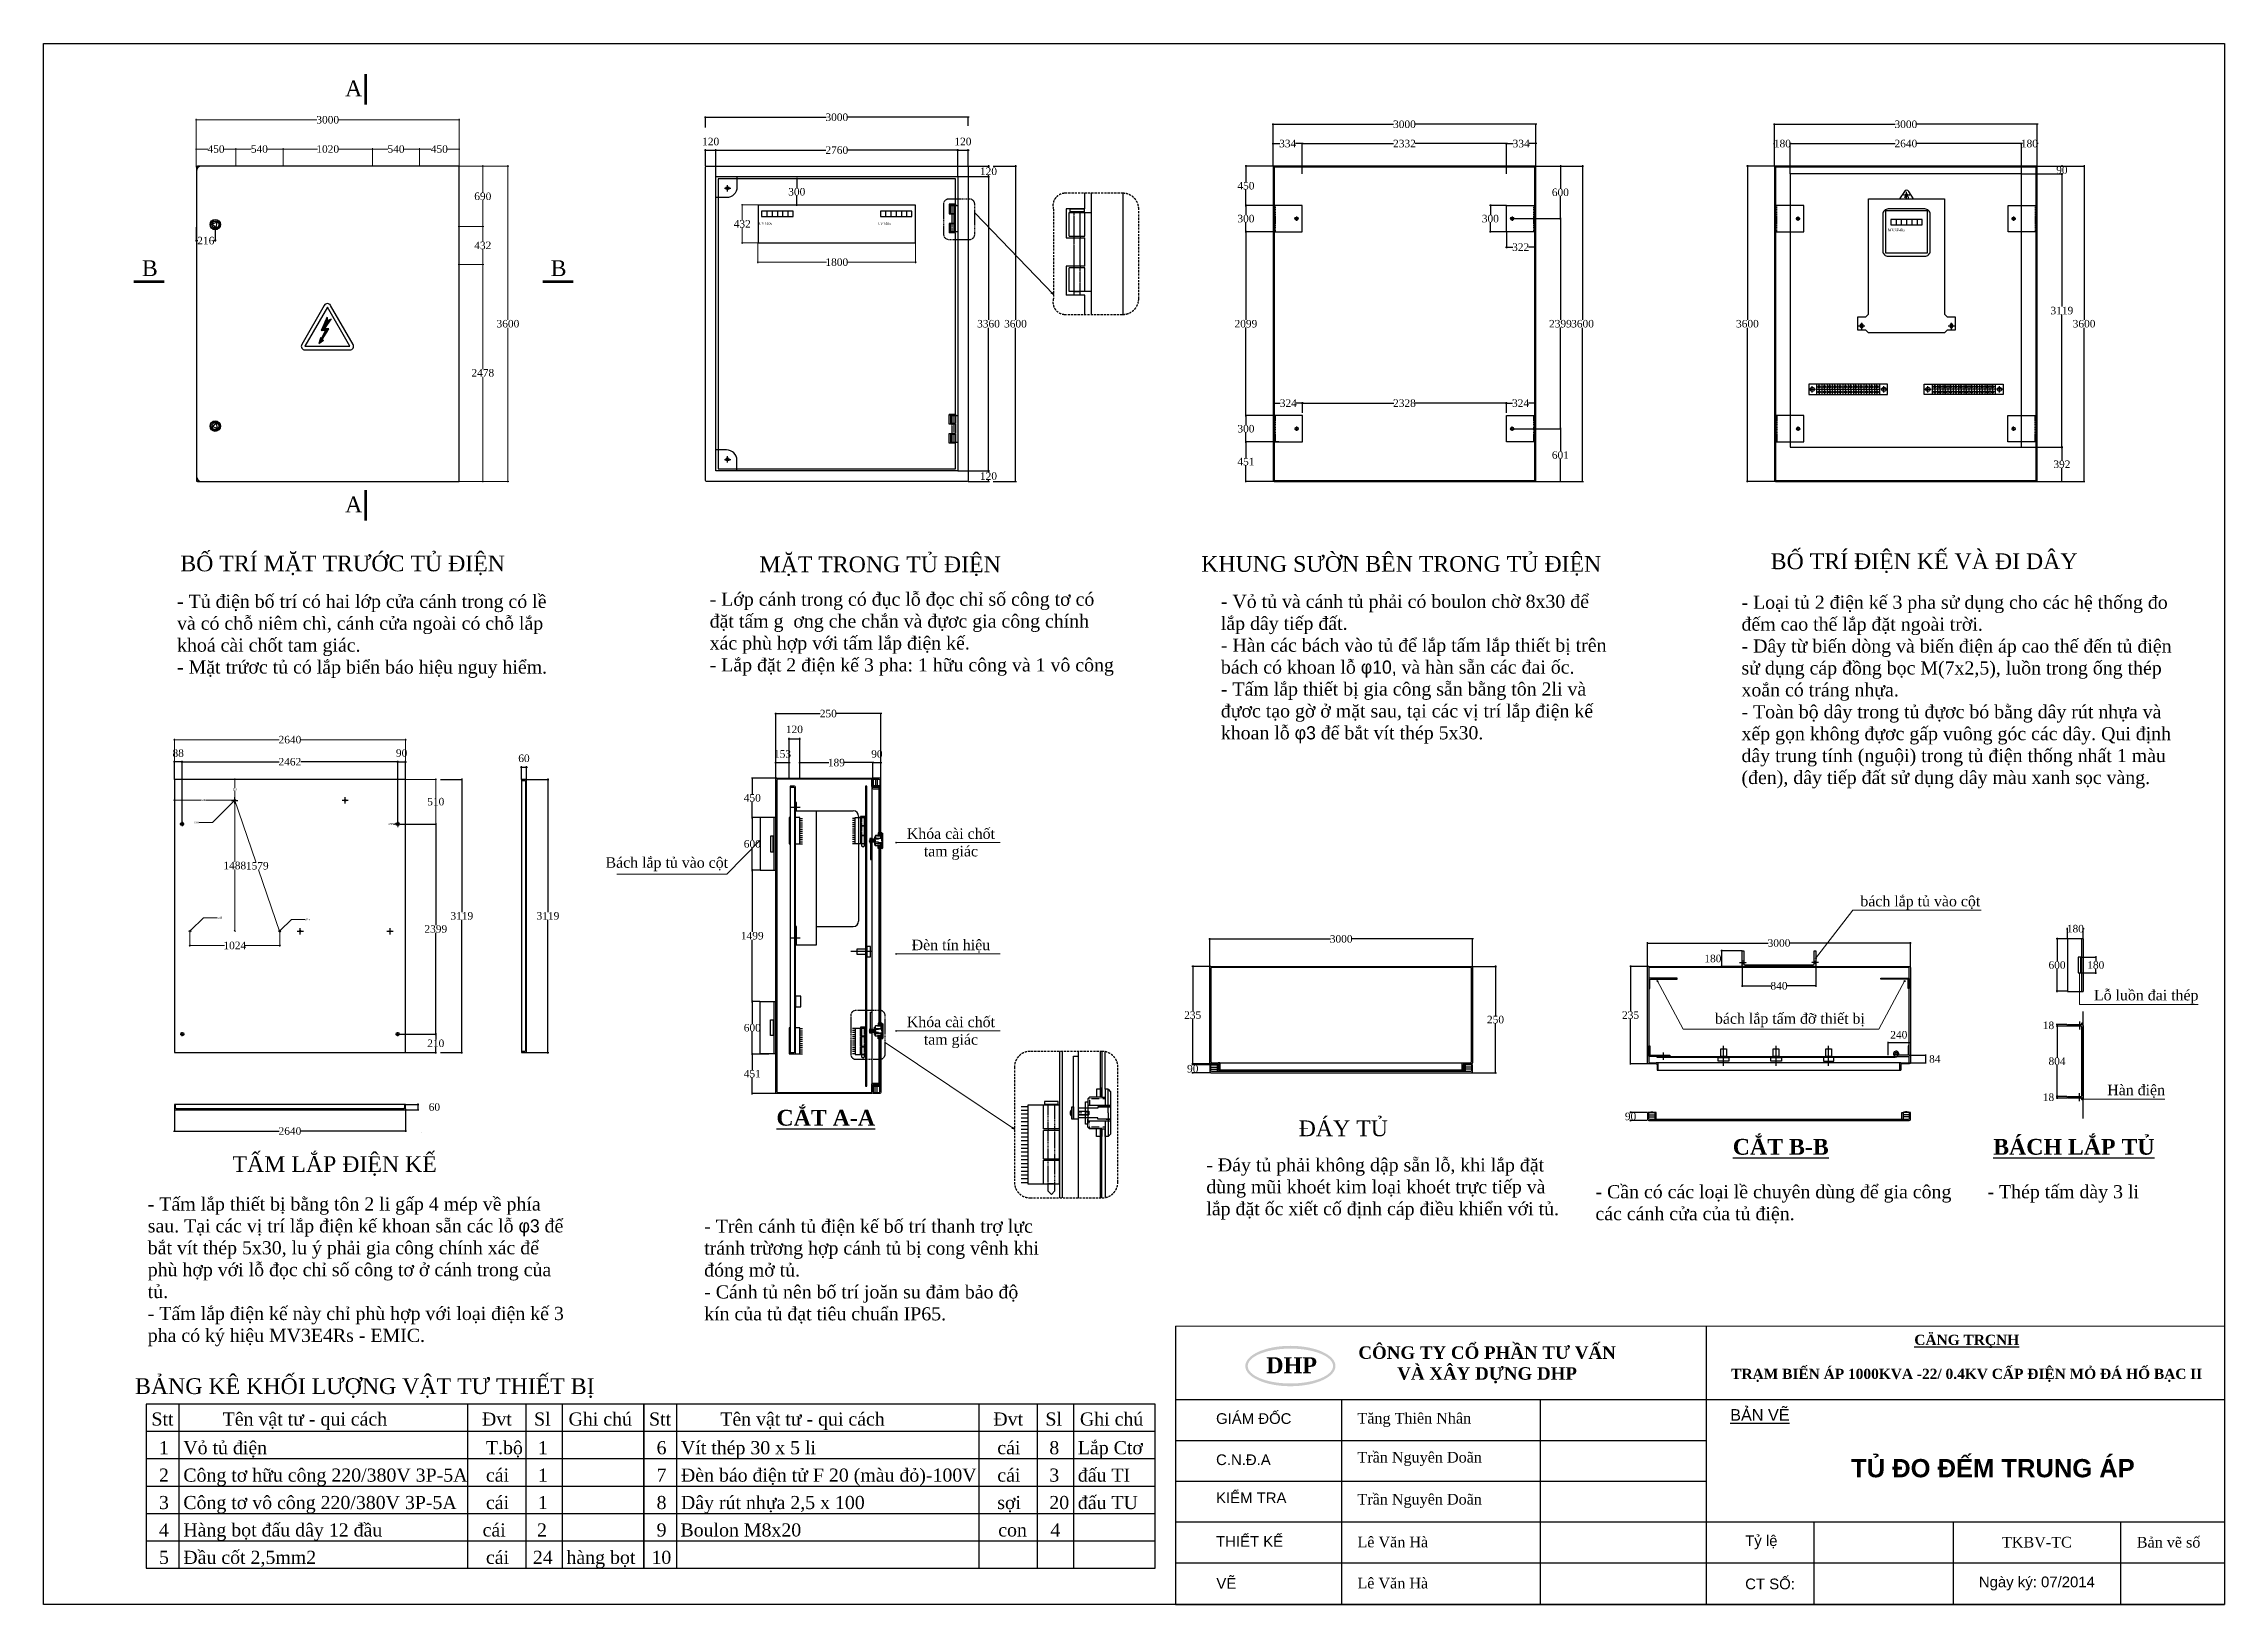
# Model space of a CAD drawing. Header units: inches. Extents: x -246336 to 136055, y -106871 to 69513.
# Drawn here: x -48674 to -23774, y -52264 to -34444 of the extents above; entities that cross this region are included whole.
import ezdxf
from ezdxf.enums import TextEntityAlignment as Align

# ---------------------------------------------------------------- set-up
doc = ezdxf.new("R2010")
doc.units = ezdxf.units.IN
doc.header["$MEASUREMENT"] = 0
doc.linetypes.add('CENTER', pattern=[2, 1.25, -0.25, 0.25, -0.25])
doc.linetypes.add('DASHED2', pattern=[0.375, 0.25, -0.125])
for name, color, linetype in [('kichthuoc', 7, 'Continuous'), ('KTEN', 7, 'Continuous'), ('T_VAT', 7, 'Continuous'), ('XA-TT1', 7, 'Continuous')]:
    doc.layers.add(name, color=color, linetype=linetype)
doc.styles.add('ANH', font='Vhavan.ttf', dxfattribs={"height": 2})
doc.styles.add('khung ten', font='Varr.ttf')
doc.styles.add('Kten', font='Vtimen.ttf')
doc.styles.get("Standard").update_dxf_attribs({"font": 'VNTIME_0.TTF', "height": 86})
doc.styles.add('STYLE1', font='times.ttf', dxfattribs={"height": 20})
doc.styles.add('VIET2', font='VNTIME_0.TTF', dxfattribs={"width": 0.8, "height": 2})
doc.styles.add('VIET25', font='VNTIME_0.TTF', dxfattribs={"height": 2.5})
doc.styles.add('VIET3IN', font='Vhtime.ttf')
doc.dimstyles.get("Standard").update_dxf_attribs({"dimtxt": 0.18, "dimasz": 15, "dimexe": 10, "dimexo": 10, "dimgap": 0.09, "dimtad": 0, "dimtih": 1, "dimtoh": 1, "dimdec": 0, "dimzin": 0, "dimdsep": 32, "dimtxsty": 'Standard', "dimblk": 'OBLIQUE', "dimcen": 15, "dimdle": 10, "dimclrd": 3, "dimclre": 3, "dimclrt": 3, "dimadec": 0, "dimazin": 0, "dimtfac": 1, "dimtdec": 0, "dimtofl": 0, "dimtmove": 0, "dimatfit": 3, "dimldrblk": 'OPEN30', "dimfxl": 1, "dimtolj": 1, "dimtzin": 0, "dimlwd": 0, "dimlwe": 0, "dimarcsym": 0})

msp = doc.modelspace()

# ---------------------------------------------------------------- texts
at = {"color": 7, "style": 'VIET3IN'}
msp.add_text('b¶ng kª khèi l\xadîng vËt t\xad thiÕt bÞ ', height=180, dxfattribs=at).set_placement((-44972.063, -49862.032), align=Align.CENTER)
at = {"color": 7, "style": 'VIET2'}
for s, p in [('Stt', (-47442.509, -50222.388)), ('Tªn vËt t\xad - qui c¸ch', (-46629.097, -50222.388)), ('§vt', (-43668.502, -50222.388)), ('Sl', (-43073.559, -50222.388)), ('Ghi chó', (-42679.445, -50222.388)), ('Stt', (-41760.9, -50222.388)), ('Tªn vËt t\xad - qui c¸ch', (-40947.489, -50222.388)), ('§vt', (-37829.969, -50222.388)), ('Sl', (-37235.026, -50222.388)), ('Ghi chó', (-36840.912, -50222.388)), ('1', (-47356.491, -50549.733)), ('Vá tñ ®iÖn ', (-47078.301, -50549.733)), ('T.bé', (-43623.104, -50549.733)), ('1', (-43029.121, -50549.733)), ('6', (-41674.883, -50549.733)), ('VÝt thÐp 30 x 5 li', (-41396.693, -50549.733)), ('c¸i', (-37784.571, -50549.733)), ('8', (-37190.588, -50549.733)), ('L¾p Ct¬', (-36864.806, -50549.733)), ('2', (-47356.491, -50862.743)), ('C«ng t¬ h÷u c«ng 220/380V 3P-5A', (-47078.301, -50862.743)), ('c¸i', (-43623.104, -50862.743)), ('1', (-43029.121, -50862.743)), ('7', (-41674.883, -50862.743)), ('§Ìn b¸o ®iÖn tö F 20 (mµu ®á)-100V', (-41396.693, -50862.743)), ('c¸i', (-37784.571, -50862.743)), ('3', (-37190.588, -50862.743)), ('®Êu TI', (-36864.806, -50862.743)), ('3', (-47356.491, -51175.752)), ('C«ng t¬ v« c«ng 220/380V 3P-5A', (-47078.301, -51175.752)), ('c¸i', (-43623.104, -51175.752)), ('1', (-43029.121, -51175.752)), ('8', (-41674.883, -51175.752)), ('D©y rót nhùa 2,5 x 100', (-41396.693, -51175.752)), ('sîi', (-37784.571, -51175.752)), ('20', (-37190.588, -51175.752)), ('®Êu TU', (-36864.806, -51175.752)), ('4', (-47356.491, -51488.762)), ('Hµng bät ®Êu d©y 12 ®Çu', (-47078.301, -51488.762)), ('c¸i', (-43661.334, -51488.762)), ('2', (-43040.092, -51488.762)), ('9', (-41674.883, -51488.762)), ('Boulon M8x20', (-41402.035, -51488.762)), ('con', (-37773.698, -51488.762)), ('4', (-37177.765, -51488.762)), ('5', (-47356.491, -51801.771)), ('§Çu cèt 2,5mm2', (-47078.301, -51801.771)), ('c¸i', (-43623.104, -51801.771)), ('24', (-43087.119, -51801.771)), ('hµng bät', (-42703.339, -51801.771)), ('10', (-41733.514, -51801.771))]:
    msp.add_text(s, height=150, dxfattribs=at).set_placement(p)
at = {"color": 251, "char_height": 30, "width": 154.10892, "attachment_point": 1}
for insert in [(-40506.335, -36482.792), (-39150.335, -36482.792)]:
    msp.add_mtext('CV140s', dxfattribs=dict(at, insert=insert))
for s, insert, char_height, width, attachment_point in [('\\f.VnTimeH|b0|i0|c0|p34;bè trÝ mÆt tr\xadíc tñ ®iÖn', (-45259.55, -40288.403), 180, 4128.38737, 2), ('\\f.VnTimeH|b0|i0|c0|p34;mÆt trong tñ ®iÖn', (-39123.009, -40298.81), 180, 5215.5576, 2), ('\\f.VnTimeH|b0|i0|c0|p34;khung s\xadên bªn trong tñ ®iÖn', (-33172.442, -40294.648), 180, 4677.41251, 2), ('\\f.VnTimeH|b0|i0|c0|p34;bè trÝ ®iÖn kÕ vµ ®i d©y', (-27202.02, -40264.11), 180, 4118.9586, 2), ('- Tñ ®iÖn bè trÝ cã hai líp cöa c¸nh trong cã lÒ vµ cã chç niªm ch×, c¸nh cöa ngoµi cã chç l¾p kho¸ cµi chèt tam gi¸c.\\P- MÆt trø¬c tñ cã l¾p biÓn b¸o hiÖu nguy hiÓm.', (-47150.049, -40736.354), 150, 4206.22719, 1), ('- Líp c¸nh trong cã ®ôc lç ®äc chØ sè c«ng t¬ cã ®Æt tÊm g  ¬ng che ch¾n vµ ®ù¬c gia c«ng chÝnh x¸c phï hîp víi tÊm l¾p ®iÖn kÕ. \\P- L¾p ®Æt 2 ®iÖn kÕ 3 pha: 1 h÷u c«ng vµ 1 v« c«ng', (-41068.527, -40711.89), 150, 4651.7742, 1), ('- Vá tñ vµ c¸nh tñ ph¶i cã boulon chê 8x30 ®Ó l¾p d©y tiÕp ®Êt.\\P- Hµn c¸c b¸ch vµo tñ ®Ó l¾p tÊm l¾p thiÕt bÞ trªn b¸ch cã khoan lç \\fSymbol|b0|i0|c2|p18;f10, \\f.VnTime|b0|i0|c0|p34;vµ hµn s½n c¸c ®ai èc.\\P- TÊm l¾p thiÕt bÞ gia c«ng s½n b»ng t«n 2li vµ ®ù¬c t¹o gê ë mÆt sau, t¹i c¸c vÞ trÝ l¾p ®iÖn kÕ khoan lç \\fSymbol|b0|i0|c2|p18;f3 \\f.VnTime|b0|i0|c0|p34;®Ó b¾t vÝt thÐp 5x30.', (-35231.947, -40737.199), 150, 4460.793, 1), ('- Lo¹i tñ 2 ®iÖn kÕ 3 pha sö dông cho c¸c hÖ thèng ®o ®Õm cao thÕ l¾p ®Æt ngoµi trêi.\\P- D©y tõ biÕn dßng vµ biÕn ®iÖn ¸p cao thÕ ®Õn tñ ®iÖn sö dông c¸p ®ång bäc M(7x2,5), luån trong èng thÐp xo¾n cã tr¸ng nhùa.\\P- Toµn bé d©y trong tñ ®ù¬c bã b»ng d©y rót nhùa vµ xÕp gän kh«ng ®ù¬c gÊp vu«ng gãc c¸c d©y. Qui ®Þnh d©y trung tÝnh (nguéi) trong tñ ®iÖn thèng nhÊt 1 mµu (®en), d©y tiÕp ®Êt sö dông d©y mµu xanh säc vµng.', (-29287.175, -40746.877), 150, 4919.2008, 1), ('\\f.VnTimeH|b1|i0|c0|p34;\\LC¾t A-A', (-39743.368, -46617.74), 180, 3202.7922, 2), ('\\f.VnTimeH|b0|i0|c0|p34;®¸y tñ', (-33833.732, -46738.273), 180, 3202.7922, 2), ('\\f.VnTimeH|b1|i0|c0|p34;\\LC¾t B-B', (-28839.438, -46949.361), 180, 3202.7922, 2), ('\\f.VnTimeH|b1|i0|c0|p34;\\Lb¸ch l¾p tñ', (-25492.228, -46949.361), 180, 3202.7922, 2), ('\\f.VnTimeH|b0|i0|c0|p34;TÊm l¾p ®iÖn kÕ', (-45350.997, -47146.357), 180, 3202.7922, 2), ('- §¸y tñ ph¶i kh«ng dËp s½n lç, khi l¾p ®Æt dïng mòi khoÐt kim lo¹i khoÐt trùc tiÕp vµ l¾p ®Æt èc xiÕt cè ®Þnh c¸p ®iÒu khiÓn víi tñ. ', (-35398.022, -47170.88), 150, 4108.5732, 1), ('- CÇn cã c¸c lo¹i lÒ chuyªn dïng ®Ó gia c«ng c¸c c¸nh cöa cña tñ ®iÖn. ', (-30954.547, -47477.354), 150, 4108.5732, 1), ('- ThÐp tÊm dµy 3 li', (-26478.901, -47477.354), 150, 4108.5732, 1), ('- TÊm l¾p thiÕt bÞ b»ng t«n 2 li gÊp 4 mÐp vÒ phÝa sau. T¹i c¸c vÞ trÝ l¾p ®iÖn kÕ khoan s½n c¸c lç \\fSymbol|b0|i0|c2|p18;f3 \\f.VnTime|b0|i0|c0|p34;®Ó b¾t vÝt thÐp 5x30, lu ý ph¶i gia c«ng chÝnh x¸c ®Ó phï hîp víi lç ®äc chØ sè c«ng t¬ ë c¸nh trong cña tñ.\\P- TÊm l¾p ®iÖn kÕ nµy chØ phï hîp víi lo¹i ®iÖn kÕ 3 pha cã ký hiÖu MV3E4Rs - EMIC.', (-47484.578, -47616.787), 150, 4807.18682, 1), ('- Trªn c¸nh tñ ®iÖn kÕ bè trÝ thanh trî lùc tr¸nh trõ¬ng hîp c¸nh tñ bÞ cong vªnh khi ®ãng më tñ.\\P- C¸nh tñ nªn bè trÝ jo¨n su ®¶m b¶o ®é kÝn cña tñ ®¹t tiªu chuÈn IP65.', (-41131.364, -47870.629), 150, 3867.3762, 1)]:
    msp.add_mtext(s, dxfattribs=dict(insert=insert, char_height=char_height, width=width, attachment_point=attachment_point))
at = {"color": 0, "style": 'khung ten'}
for s, insert, char_height, width, attachment_point in [('{\\fTimes New Roman|b1|i0|c0|p18;CÔNG TY CỔ PHẦN T\\fTimes New Roman|b1|i0|c163|p18;Ư V\\fTimes New Roman|b1|i0|c0|p18;ẤN\\fTimes New Roman|b1|i0|c163|p18;\\PVÀ XÂY D\\fTimes New Roman|b1|i0|c0|p18;ỰNG\\fTimes New Roman|b1|i0|c163|p18; DHP}', (-32192.004, -49529.405), 143.090745, 5780.69253, 5), ('{\\fArial|b0|i0|c0|p34;GIÁM ÐỐC}', (-35286.834, -50143.146), 121.89212, 1431.82956, 4), ('{\\fTimes New Roman|b0|i0|c163|p18;Tăng Thiên Nhân}', (-33672.541, -50157.944), 121.89212, 2527.54955, 4), ('{\\fTimes New Roman|b0|i0|c0|p18;Trần \\fTimes New Roman|b0|i0|c163|p18;Nguyên Do\\fTimes New Roman|b0|i0|c0|p18;ãn}', (-33672.541, -50603.604), 121.892116, 2527.54955, 4), ('{\\fArial|b0|i0|c0|p34;C.N.\\fArial|b0|i0|c238|p34;Đ\\fArial|b0|i0|c0|p34;.A}', (-35286.834, -50613.167), 121.89212, 1431.82956, 4), ('{\\fArial|b0|i0|c0|p34;KIỂM TRA}', (-35286.834, -51046.318), 121.89212, 1431.82956, 4), ('{\\fTimes New Roman|b0|i0|c0|p18;Trần Nguyên Doãn}', (-33672.541, -51083.01), 121.89212, 2527.54955, 4), ('{\\fArial|b0|i0|c0|p34;THIẾT KẾ}', (-35287.17, -51544.937), 121.89212, 1431.82956, 4), ('{\\fTimes New Roman|b0|i0|c0|p18;Lê V\\fTimes New Roman|b0|i0|c238|p18;ă\\fTimes New Roman|b0|i0|c0|p18;n Hà}', (-33672.541, -51552.807), 121.892116, 2527.54955, 4), ('{\\fArial|b0|i0|c0|p34;VẼ}', (-35283.092, -52023.687), 121.89212, 1431.82956, 4), ('{\\fTimes New Roman|b0|i0|c0|p18;Lê V\\fTimes New Roman|b0|i0|c238|p18;ă\\fTimes New Roman|b0|i0|c0|p18;n Hà}', (-33672.541, -52022.325), 121.892116, 2527.54955, 4)]:
    msp.add_mtext(s, dxfattribs=dict(at, insert=insert, char_height=char_height, width=width, attachment_point=attachment_point))
at = {"insert": (-26715.51, -49454.932), "char_height": 116.442525, "width": 6186.97947, "attachment_point": 5, "style": 'Kten'}
msp.add_mtext('{\\fVNtimes new roman|b1|i0|c0|p34;\\L\\C0;CÄNG TRÇNH \\P\\P\\fTimes New Roman|b1|i0|c163|p18;\\lTR\\fTimes New Roman|b1|i0|c0|p18;ẠM\\fTimes New Roman|b1|i0|c163|p18; BI\\fTimes New Roman|b1|i0|c0|p18;ẾN\\fTimes New Roman|b1|i0|c163|p18; ÁP 1000KVA -22/ 0.4KV C\\fTimes New Roman|b1|i0|c0|p18;ẤP\\fTimes New Roman|b1|i0|c163|p18; ĐI\\fTimes New Roman|b1|i0|c0|p18;ỆN\\fTimes New Roman|b1|i0|c163|p18; M\\fTimes New Roman|b1|i0|c0|p18;Ỏ\\fTimes New Roman|b1|i0|c163|p18; ĐÁ H\\fTimes New Roman|b1|i0|c0|p18;Ố\\fTimes New Roman|b1|i0|c163|p18; B\\fTimes New Roman|b1|i0|c0|p18;ẠC\\fTimes New Roman|b1|i0|c163|p18; II}', dxfattribs=at)
at = {"layer": 'T_VAT', "ltscale": 0.01, "style": 'khung ten'}
for s, insert, char_height, width, attachment_point in [('{\\fArial|b0|i0|c0|p34;\\LBẢN VẼ}', (-29416.448, -50100.588), 132.49143, 4271.97276, 4), ('{\\fArial|b1|i0|c163|p34;T\\fArial|b1|i0|c0|p34;Ủ\\fArial|b1|i0|c163|p34; ĐO Đ\\fArial|b1|i0|c0|p34;Ế\\fArial|b1|i0|c163|p34;M TRUNG ÁP}', (-26416.679, -50709.935), 208.659347, 7100.20872, 5), ('{\\fArial|b0|i0|c0|p34;Tỷ lệ}', (-29245.114, -51554.957), 121.89212, 1193.52758, 4), ('{\\fTimes New Roman|b0|i0|c0|p18;TK\\fTimes New Roman|b0|i0|c163|p18;BV\\fTimes New Roman|b0|i0|c0|p18;-TC}', (-25914.405, -51554.912), 121.892116, 1908.76979, 5), ('{\\fTimes New Roman|b0|i0|c0|p18;Bản vẽ số}', (-24410.72, -51554.912), 121.89212, 1908.76979, 5), ('{\\fArial|b0|i0|c0|p34;CT SỐ:  }', (-29245.114, -52030.928), 121.89212, 1193.52758, 4), ('{\\fArial|b0|i0|c0|p34;Ngày ký: 0\\fArial|b0|i0|c163|p34;7\\fArial|b0|i0|c0|p34;/201\\fArial|b0|i0|c163|p34;4}', (-25914.405, -52025.778), 121.892116, 1908.76979, 5)]:
    msp.add_mtext(s, dxfattribs=dict(at, insert=insert, char_height=char_height, width=width, attachment_point=attachment_point))
at = {"layer": 'XA-TT1', "color": 0}
for s, p in [('A', (-45231.319, -35045.916)), ('B', (-47551.893, -37097.656)), ('B', (-42884.455, -37097.656)), ('A', (-45231.319, -39795.753))]:
    msp.add_text(s, height=180, dxfattribs=at).set_placement(p)
at = {"layer": 'XA-TT1', "char_height": 120, "style": 'VIET25'}
for s, insert, width, attachment_point in [('Khãa cµi chèt tam gi¸c', (-38314.192, -43403.74), 1145.6256, 2), ('B¸ch l¾p tñ vµo cét', (-40858.494, -43733.637), 1408.9212, 3), ('b¸ch l¾p tñ vµo cét', (-26561.22, -44174.189), 1408.9212, 3), ('§Ìn tÝn hiÖu', (-38314.192, -44674.524), 1145.6256, 2), ('Lç luån ®ai thÐp', (-24069.467, -45247.552), 1408.9212, 3), ('Khãa cµi chèt tam gi¸c', (-38314.192, -45553.496), 1145.6256, 2), ('b¸ch l¾p tÊm ®ì thiÕt bÞ', (-27878.798, -45514.774), 1948.65874, 3), ('Hµn ®iÖn', (-24451.799, -46330.627), 855.77885, 3)]:
    msp.add_mtext(s, dxfattribs=dict(at, insert=insert, width=width, attachment_point=attachment_point))

# ---------------------------------------------------------------- blocks, each defined once
blk = doc.blocks.new('_OBLIQUE')
at = {"color": 0, "linetype": 'ByBlock'}
blk.add_line((-0.5, -0.5), (0.5, 0.5), dxfattribs=at)
blk = doc.blocks.new('*D420')
at = {"color": 3}
for p, q in [((-34636, -35842), (-34636, -35355)), ((-31636, -35842), (-31636, -35355)), ((-34646, -35365), (-33259, -35365)), ((-31626, -35365), (-33013, -35365))]:
    blk.add_line(p, q, dxfattribs=at)
at = {"layer": 'Defpoints', "color": 0}
for p in [(-31636, -35365), (-34636, -35842), (-31636, -35842)]:
    blk.add_point(p, dxfattribs=at)
at = {"color": 3, "xscale": 0.3, "yscale": 0.3, "zscale": 0.3, "rotation": 180}
blk.add_blockref('_OBLIQUE', (-34636, -35365), dxfattribs=at)
at = {"color": 3, "xscale": 0.3, "yscale": 0.3, "zscale": 0.3}
blk.add_blockref('_OBLIQUE', (-31636, -35365), dxfattribs=at)
at = {"color": 3, "insert": (-33136, -35365), "char_height": 86, "attachment_point": 5}
blk.add_mtext('\\A1;3000', dxfattribs=at)
blk = doc.blocks.new('_Open30')
at = {"color": 0, "linetype": 'ByBlock', "lineweight": -2}
for p, q in [((-1, 0.27), (0, 0)), ((0, 0), (-1, -0.27)), ((0, 0), (-1, 0))]:
    blk.add_line(p, q, dxfattribs=at)
blk = doc.blocks.new('*D421')
at = {"color": 3}
for p, q in [((-34312, -35585), (-33260, -35585)), ((-34302, -35932), (-34302, -35575)), ((-31960, -35585), (-33012, -35585)), ((-31970, -35932), (-31970, -35575))]:
    blk.add_line(p, q, dxfattribs=at)
at = {"layer": 'Defpoints', "color": 0}
for p in [(-31970, -35585), (-34302, -35932), (-31970, -35932)]:
    blk.add_point(p, dxfattribs=at)
at = {"color": 3, "xscale": 0.3, "yscale": 0.3, "zscale": 0.3, "rotation": 180}
blk.add_blockref('_OBLIQUE', (-34302, -35585), dxfattribs=at)
at = {"color": 3, "xscale": 0.3, "yscale": 0.3, "zscale": 0.3}
blk.add_blockref('_OBLIQUE', (-31970, -35585), dxfattribs=at)
at = {"color": 3, "insert": (-33136, -35585), "char_height": 86, "attachment_point": 5}
blk.add_mtext('\\A1;2332', dxfattribs=at)
blk = doc.blocks.new('*D422')
at = {"color": 3}
for p, q in [((-34310, -38549), (-33258, -38549)), ((-34300, -38660), (-34300, -38539)), ((-31962, -38549), (-33015, -38549)), ((-31972, -38660), (-31972, -38539))]:
    blk.add_line(p, q, dxfattribs=at)
at = {"layer": 'Defpoints', "color": 0}
for p in [(-31972, -38549), (-34300, -38660), (-31972, -38660)]:
    blk.add_point(p, dxfattribs=at)
at = {"color": 3, "xscale": 0.3, "yscale": 0.3, "zscale": 0.3, "rotation": 180}
blk.add_blockref('_OBLIQUE', (-34300, -38549), dxfattribs=at)
at = {"color": 3, "xscale": 0.3, "yscale": 0.3, "zscale": 0.3}
blk.add_blockref('_OBLIQUE', (-31972, -38549), dxfattribs=at)
at = {"color": 3, "insert": (-33136, -38549), "char_height": 86, "attachment_point": 5}
blk.add_mtext('\\A1;2328', dxfattribs=at)
blk = doc.blocks.new('*D423')
at = {"color": 3}
for p, q in [((-35368, -44666), (-33981, -44666)), ((-35358, -45005), (-35358, -44656)), ((-32348, -44666), (-33735, -44666)), ((-32358, -44993), (-32358, -44656))]:
    blk.add_line(p, q, dxfattribs=at)
at = {"layer": 'Defpoints', "color": 0}
for p in [(-32358, -44666), (-35358, -45005), (-32358, -44993)]:
    blk.add_point(p, dxfattribs=at)
at = {"color": 3, "xscale": 0.3, "yscale": 0.3, "zscale": 0.3, "rotation": 180}
blk.add_blockref('_OBLIQUE', (-35358, -44666), dxfattribs=at)
at = {"color": 3, "xscale": 0.3, "yscale": 0.3, "zscale": 0.3}
blk.add_blockref('_OBLIQUE', (-32358, -44666), dxfattribs=at)
at = {"color": 3, "insert": (-33858, -44666), "char_height": 86, "attachment_point": 5}
blk.add_mtext('\\A1;3000', dxfattribs=at)
blk = doc.blocks.new('*D424')
at = {"color": 3}
for p, q in [((-43170, -42844), (-42905, -42844)), ((-42915, -42834), (-42915, -44359)), ((-42915, -45973), (-42915, -44448)), ((-43170, -45963), (-42905, -45963))]:
    blk.add_line(p, q, dxfattribs=at)
at = {"layer": 'Defpoints', "color": 0}
for p in [(-43171, -42844), (-43171, -45963), (-42915, -45963)]:
    blk.add_point(p, dxfattribs=at)
at = {"color": 3, "xscale": 0.3, "yscale": 0.3, "zscale": 0.3}
for p, rotation in [((-42915, -42844), 90), ((-42915, -45963), 270)]:
    blk.add_blockref('_OBLIQUE', p, dxfattribs=dict(at, rotation=rotation))
at = {"color": 3, "insert": (-42915, -44403), "char_height": 86, "attachment_point": 5}
blk.add_mtext('\\A1;3119', dxfattribs=at)
blk = doc.blocks.new('*D425')
at = {"color": 3}
for p, q in [((-47103, -42643), (-45985, -42643)), ((-47093, -43353), (-47093, -42633)), ((-44621, -42643), (-45738, -42643)), ((-44631, -43353), (-44631, -42633))]:
    blk.add_line(p, q, dxfattribs=at)
at = {"layer": 'Defpoints', "color": 0}
for p in [(-44631, -42643), (-47093, -43354), (-44631, -43354)]:
    blk.add_point(p, dxfattribs=at)
at = {"color": 3, "xscale": 0.3, "yscale": 0.3, "zscale": 0.3, "rotation": 180}
blk.add_blockref('_OBLIQUE', (-47093, -42643), dxfattribs=at)
at = {"color": 3, "xscale": 0.3, "yscale": 0.3, "zscale": 0.3}
blk.add_blockref('_OBLIQUE', (-44631, -42643), dxfattribs=at)
at = {"color": 3, "insert": (-45862, -42643), "char_height": 86, "attachment_point": 5}
blk.add_mtext('\\A1;2462', dxfattribs=at)
blk = doc.blocks.new('*D426')
at = {"color": 3, "lineweight": 0}
for p, q in [((-47191, -42391), (-45984, -42391)), ((-47181, -42844), (-47181, -42381)), ((-44531, -42391), (-45737, -42391)), ((-44541, -42844), (-44541, -42381))]:
    blk.add_line(p, q, dxfattribs=at)
at = {"layer": 'Defpoints', "color": 0}
for p in [(-44541, -42391), (-47181, -42844), (-44541, -42844)]:
    blk.add_point(p, dxfattribs=at)
at = {"color": 3, "lineweight": 0, "xscale": 0.3, "yscale": 0.3, "zscale": 0.3, "rotation": 180}
blk.add_blockref('_OBLIQUE', (-47181, -42391), dxfattribs=at)
at = {"color": 3, "lineweight": 0, "xscale": 0.3, "yscale": 0.3, "zscale": 0.3}
blk.add_blockref('_OBLIQUE', (-44541, -42391), dxfattribs=at)
at = {"color": 3, "insert": (-45861, -42391), "char_height": 86, "attachment_point": 5}
blk.add_mtext('\\A1;2640', dxfattribs=at)
blk = doc.blocks.new('*D427')
at = {"color": 3}
for p, q in [((-47181, -46604), (-47181, -46870)), ((-44541, -46604), (-44541, -46870)), ((-47191, -46860), (-45984, -46860)), ((-44531, -46860), (-45737, -46860))]:
    blk.add_line(p, q, dxfattribs=at)
at = {"layer": 'Defpoints', "color": 0}
for p in [(-47181, -46604), (-44541, -46604), (-47181, -46860)]:
    blk.add_point(p, dxfattribs=at)
at = {"color": 3, "xscale": 0.3, "yscale": 0.3, "zscale": 0.3, "rotation": 180}
blk.add_blockref('_OBLIQUE', (-47181, -46860), dxfattribs=at)
at = {"color": 3, "xscale": 0.3, "yscale": 0.3, "zscale": 0.3}
blk.add_blockref('_OBLIQUE', (-44541, -46860), dxfattribs=at)
at = {"color": 3, "insert": (-45861, -46860), "char_height": 86, "attachment_point": 5}
blk.add_mtext('\\A1;2640', dxfattribs=at)
blk = doc.blocks.new('*D428')
at = {"color": 3, "lineweight": 0}
for p, q in [((-46491, -42844), (-46501, -42844)), ((-46491, -42834), (-46491, -42943)), ((-46491, -43094), (-46491, -42973)), ((-46491, -43084), (-46501, -43084))]:
    blk.add_line(p, q, dxfattribs=at)
at = {"layer": 'Defpoints', "color": 0}
for p in [(-46491, -42844), (-46491, -42844), (-46491, -43084)]:
    blk.add_point(p, dxfattribs=at)
at = {"color": 3, "lineweight": 0, "xscale": 10, "yscale": 10, "zscale": 10}
for p, rotation in [((-46491, -42844), 90), ((-46491, -43084), 270)]:
    blk.add_blockref('_OBLIQUE', p, dxfattribs=dict(at, rotation=rotation))
at = {"color": 3, "insert": (-46491, -42958), "char_height": 20, "attachment_point": 5, "style": 'STYLE1'}
blk.add_mtext('\\A1;240', dxfattribs=at)
blk = doc.blocks.new('*D429')
at = {"color": 3, "lineweight": 0}
for p, q in [((-46744, -43338), (-46497, -43090)), ((-46497, -43084), (-46485, -43084)), ((-46491, -43090), (-46491, -43078)), ((-46902, -43338), (-46744, -43338))]:
    blk.add_line(p, q, dxfattribs=at)
at = {"layer": 'Defpoints', "color": 0}
for p in [(-46497, -43090), (-46484, -43078)]:
    blk.add_point(p, dxfattribs=at)
at = {"color": 3, "lineweight": 0, "xscale": 10, "yscale": 10, "zscale": 10, "rotation": 45.12100385826978}
blk.add_blockref('_OBLIQUE', (-46497, -43090), dxfattribs=at)
at = {"color": 3, "insert": (-46931, -43338), "char_height": 20, "attachment_point": 5, "style": 'STYLE1'}
blk.add_mtext('\\A1;∅18', dxfattribs=at)
blk = doc.blocks.new('*D430')
at = {"color": 3, "lineweight": 0}
for p, q in [((-47181, -43083), (-47181, -43071)), ((-46491, -43083), (-46491, -43071)), ((-47191, -43081), (-46878, -43081)), ((-46481, -43081), (-46826, -43081))]:
    blk.add_line(p, q, dxfattribs=at)
at = {"layer": 'Defpoints', "color": 0}
for p in [(-47181, -43081), (-47181, -43084), (-46491, -43084)]:
    blk.add_point(p, dxfattribs=at)
at = {"color": 3, "lineweight": 0, "xscale": 10, "yscale": 10, "zscale": 10, "rotation": 180}
blk.add_blockref('_OBLIQUE', (-47181, -43081), dxfattribs=at)
at = {"color": 3, "lineweight": 0, "xscale": 10, "yscale": 10, "zscale": 10}
blk.add_blockref('_OBLIQUE', (-46491, -43081), dxfattribs=at)
at = {"color": 3, "insert": (-46852, -43081), "char_height": 20, "attachment_point": 5, "style": 'STYLE1'}
blk.add_mtext('\\A1;690', dxfattribs=at)
blk = doc.blocks.new('*D431')
at = {"color": 3, "lineweight": 0}
for p, q in [((-47013, -44741), (-46609, -44741)), ((-47003, -44582), (-47003, -44751)), ((-45968, -44741), (-46372, -44741)), ((-45978, -44582), (-45978, -44751))]:
    blk.add_line(p, q, dxfattribs=at)
at = {"layer": 'Defpoints', "color": 0}
for p in [(-47003, -44572), (-45978, -44572), (-45978, -44741)]:
    blk.add_point(p, dxfattribs=at)
at = {"color": 3, "lineweight": 0, "xscale": 15, "yscale": 15, "zscale": 15, "rotation": 180}
blk.add_blockref('_OBLIQUE', (-47003, -44741), dxfattribs=at)
at = {"color": 3, "lineweight": 0, "xscale": 15, "yscale": 15, "zscale": 15}
blk.add_blockref('_OBLIQUE', (-45978, -44741), dxfattribs=at)
at = {"color": 3, "insert": (-46491, -44741), "char_height": 86, "attachment_point": 5}
blk.add_mtext('\\A1;1024', dxfattribs=at)
blk = doc.blocks.new('*D432')
at = {"color": 3, "lineweight": 0}
for p, q in [((-46491, -43074), (-46491, -43784)), ((-46491, -44582), (-46491, -43872))]:
    blk.add_line(p, q, dxfattribs=at)
at = {"layer": 'Defpoints', "color": 0}
for p in [(-46491, -43084), (-46491, -44572), (-46491, -44572)]:
    blk.add_point(p, dxfattribs=at)
at = {"color": 3, "lineweight": 0, "xscale": 15, "yscale": 15, "zscale": 15}
for p, rotation in [((-46491, -43084), 90), ((-46491, -44572), 270)]:
    blk.add_blockref('_OBLIQUE', p, dxfattribs=dict(at, rotation=rotation))
at = {"color": 3, "insert": (-46491, -43828), "char_height": 86, "attachment_point": 5}
blk.add_mtext('\\A1;1488', dxfattribs=at)
blk = doc.blocks.new('*D433')
at = {"color": 3, "lineweight": 0}
for p, q in [((-46849, -44424), (-46996, -44571)), ((-46691, -44424), (-46849, -44424)), ((-47009, -44578), (-46997, -44578)), ((-47003, -44584), (-47003, -44572))]:
    blk.add_line(p, q, dxfattribs=at)
at = {"layer": 'Defpoints', "color": 0}
for p in [(-47009, -44584), (-46996, -44571)]:
    blk.add_point(p, dxfattribs=at)
at = {"color": 3, "lineweight": 0, "xscale": 10, "yscale": 10, "zscale": 10, "rotation": 224.9862117323401}
blk.add_blockref('_OBLIQUE', (-46996, -44571), dxfattribs=at)
at = {"color": 3, "insert": (-46662, -44424), "char_height": 20, "attachment_point": 5, "style": 'STYLE1'}
blk.add_mtext('\\A1;∅18', dxfattribs=at)
blk = doc.blocks.new('*D434')
at = {"color": 3}
for p, q in [((-47083, -42643), (-47191, -42643)), ((-47181, -42844), (-47181, -42633)), ((-47093, -43353), (-47093, -42633))]:
    blk.add_line(p, q, dxfattribs=at)
at = {"layer": 'Defpoints', "color": 0}
for p in [(-47181, -42643), (-47181, -42844), (-47093, -43354)]:
    blk.add_point(p, dxfattribs=at)
at = {"color": 3, "xscale": 0.3, "yscale": 0.3, "zscale": 0.3, "rotation": 180}
blk.add_blockref('_OBLIQUE', (-47181, -42643), dxfattribs=at)
at = {"color": 3, "xscale": 0.3, "yscale": 0.3, "zscale": 0.3}
blk.add_blockref('_OBLIQUE', (-47093, -42643), dxfattribs=at)
at = {"color": 3, "insert": (-47137, -42545), "char_height": 86, "attachment_point": 5}
blk.add_mtext('\\A1;88', dxfattribs=at)
blk = doc.blocks.new('*D435')
at = {"color": 3, "lineweight": 0}
for p, q in [((-46494, -43074), (-46250, -43785)), ((-45975, -44587), (-46219, -43876))]:
    blk.add_line(p, q, dxfattribs=at)
at = {"layer": 'Defpoints', "color": 0}
for p in [(-46491, -43084), (-45978, -44578), (-45978, -44578)]:
    blk.add_point(p, dxfattribs=at)
at = {"color": 3, "lineweight": 0, "xscale": 15, "yscale": 15, "zscale": 15}
for p, rotation in [((-46491, -43084), 108.9238310359952), ((-45978, -44578), 288.9238310359952)]:
    blk.add_blockref('_OBLIQUE', p, dxfattribs=dict(at, rotation=rotation))
at = {"color": 3, "insert": (-46234, -43831), "char_height": 86, "attachment_point": 5}
blk.add_mtext('\\A1;1579', dxfattribs=at)
blk = doc.blocks.new('*D436')
at = {"color": 3, "lineweight": 0}
for p, q in [((-45845, -44445), (-45972, -44571)), ((-45687, -44445), (-45845, -44445)), ((-45984, -44578), (-45972, -44578)), ((-45978, -44584), (-45978, -44572))]:
    blk.add_line(p, q, dxfattribs=at)
at = {"layer": 'Defpoints', "color": 0}
for p in [(-45985, -44584), (-45972, -44571)]:
    blk.add_point(p, dxfattribs=at)
at = {"color": 3, "lineweight": 0, "xscale": 10, "yscale": 10, "zscale": 10, "rotation": 224.9739669608613}
blk.add_blockref('_OBLIQUE', (-45972, -44571), dxfattribs=at)
at = {"color": 3, "insert": (-45658, -44445), "char_height": 20, "attachment_point": 5, "style": 'STYLE1'}
blk.add_mtext('\\A1;∅18', dxfattribs=at)
blk = doc.blocks.new('*D437')
at = {"color": 3}
for p, q in [((-44142, -42844), (-43889, -42844)), ((-43899, -42834), (-43899, -44359)), ((-43899, -45973), (-43899, -44448)), ((-44142, -45963), (-43889, -45963))]:
    blk.add_line(p, q, dxfattribs=at)
at = {"layer": 'Defpoints', "color": 0}
for p in [(-44142, -42844), (-44142, -45963), (-43899, -45963)]:
    blk.add_point(p, dxfattribs=at)
at = {"color": 3, "xscale": 0.3, "yscale": 0.3, "zscale": 0.3}
for p, rotation in [((-43899, -42844), 90), ((-43899, -45963), 270)]:
    blk.add_blockref('_OBLIQUE', p, dxfattribs=dict(at, rotation=rotation))
at = {"color": 3, "insert": (-43899, -44403), "char_height": 86, "attachment_point": 5}
blk.add_mtext('\\A1;3119', dxfattribs=at)
blk = doc.blocks.new('*D438')
at = {"color": 3}
for p, q in [((-44603, -43354), (-44186, -43354)), ((-44196, -43344), (-44196, -44509)), ((-44196, -45763), (-44196, -44598)), ((-44630, -45753), (-44186, -45753))]:
    blk.add_line(p, q, dxfattribs=at)
at = {"layer": 'Defpoints', "color": 0}
for p in [(-44604, -43354), (-44631, -45753), (-44196, -45753)]:
    blk.add_point(p, dxfattribs=at)
at = {"color": 3, "xscale": 0.3, "yscale": 0.3, "zscale": 0.3}
for p, rotation in [((-44196, -43354), 90), ((-44196, -45753), 270)]:
    blk.add_blockref('_OBLIQUE', p, dxfattribs=dict(at, rotation=rotation))
at = {"color": 3, "insert": (-44196, -44553), "char_height": 86, "attachment_point": 5}
blk.add_mtext('\\A1;2399', dxfattribs=at)
blk = doc.blocks.new('*D439')
at = {"color": 3}
for p, q in [((-44540, -46556), (-44390, -46556)), ((-44400, -46546), (-44400, -46626)), ((-44552, -46616), (-44390, -46616))]:
    blk.add_line(p, q, dxfattribs=at)
at = {"layer": 'Defpoints', "color": 0}
for p in [(-44541, -46556), (-44553, -46616), (-44400, -46616)]:
    blk.add_point(p, dxfattribs=at)
at = {"color": 3, "xscale": 0.3, "yscale": 0.3, "zscale": 0.3}
for p, rotation in [((-44400, -46556), 90), ((-44400, -46616), 270)]:
    blk.add_blockref('_OBLIQUE', p, dxfattribs=dict(at, rotation=rotation))
at = {"color": 3, "insert": (-44212, -46586), "char_height": 86, "attachment_point": 5}
blk.add_mtext('\\A1;60', dxfattribs=at)
blk = doc.blocks.new('*D440')
at = {"color": 3}
for p, q in [((-44597, -45753), (-44186, -45753)), ((-44196, -45743), (-44196, -45814)), ((-44540, -45963), (-44186, -45963)), ((-44196, -45973), (-44196, -45902))]:
    blk.add_line(p, q, dxfattribs=at)
at = {"layer": 'Defpoints', "color": 0}
for p in [(-44598, -45753), (-44541, -45963), (-44196, -45963)]:
    blk.add_point(p, dxfattribs=at)
at = {"color": 3, "xscale": 0.3, "yscale": 0.3, "zscale": 0.3}
for p, rotation in [((-44196, -45753), 90), ((-44196, -45963), 270)]:
    blk.add_blockref('_OBLIQUE', p, dxfattribs=dict(at, rotation=rotation))
at = {"color": 3, "insert": (-44196, -45858), "char_height": 86, "attachment_point": 5}
blk.add_mtext('\\A1;210', dxfattribs=at)
blk = doc.blocks.new('*D441')
at = {"color": 3}
for p, q in [((-44641, -42643), (-44531, -42643)), ((-44631, -43353), (-44631, -42633)), ((-44541, -42844), (-44541, -42633))]:
    blk.add_line(p, q, dxfattribs=at)
at = {"layer": 'Defpoints', "color": 0}
for p in [(-44541, -42643), (-44541, -42844), (-44631, -43354)]:
    blk.add_point(p, dxfattribs=at)
at = {"color": 3, "xscale": 0.3, "yscale": 0.3, "zscale": 0.3, "rotation": 180}
blk.add_blockref('_OBLIQUE', (-44631, -42643), dxfattribs=at)
at = {"color": 3, "xscale": 0.3, "yscale": 0.3, "zscale": 0.3}
blk.add_blockref('_OBLIQUE', (-44541, -42643), dxfattribs=at)
at = {"color": 3, "insert": (-44586, -42544), "char_height": 86, "attachment_point": 5}
blk.add_mtext('\\A1;90', dxfattribs=at)
blk = doc.blocks.new('*D442')
at = {"color": 3, "lineweight": 0}
for p, q in [((-44631, -43342), (-44631, -43318)), ((-44681, -43354), (-44661, -43354)), ((-44643, -43354), (-44667, -43354)), ((-44637, -43354), (-44625, -43354)), ((-44631, -43360), (-44631, -43348)), ((-44631, -43366), (-44631, -43390)), ((-44619, -43354), (-44595, -43354))]:
    blk.add_line(p, q, dxfattribs=at)
at = {"layer": 'Defpoints', "color": 0}
for p in [(-44661, -43354), (-44601, -43354)]:
    blk.add_point(p, dxfattribs=at)
at = {"color": 3, "lineweight": 0, "xscale": 10, "yscale": 10, "zscale": 10}
blk.add_blockref('_OBLIQUE', (-44661, -43354), dxfattribs=at)
at = {"color": 3, "insert": (-44710, -43354), "char_height": 20, "attachment_point": 5, "style": 'STYLE1'}
blk.add_mtext('\\A1;∅60', dxfattribs=at)
blk = doc.blocks.new('*D443')
at = {"color": 3, "lineweight": 0}
for p, q in [((-44540, -42844), (-44186, -42844)), ((-44196, -42834), (-44196, -43054)), ((-44196, -43364), (-44196, -43143)), ((-44603, -43354), (-44186, -43354))]:
    blk.add_line(p, q, dxfattribs=at)
at = {"layer": 'Defpoints', "color": 0}
for p in [(-44541, -42844), (-44604, -43354), (-44196, -43354)]:
    blk.add_point(p, dxfattribs=at)
at = {"color": 3, "lineweight": 0, "xscale": 0.3, "yscale": 0.3, "zscale": 0.3}
for p, rotation in [((-44196, -42844), 90), ((-44196, -43354), 270)]:
    blk.add_blockref('_OBLIQUE', p, dxfattribs=dict(at, rotation=rotation))
at = {"color": 3, "insert": (-44196, -43099), "char_height": 86, "attachment_point": 5}
blk.add_mtext('\\A1;510', dxfattribs=at)
blk = doc.blocks.new('*D444')
at = {"color": 3}
for p, q in [((-43229, -42703), (-43149, -42703)), ((-43219, -42844), (-43219, -42693)), ((-43159, -42856), (-43159, -42693))]:
    blk.add_line(p, q, dxfattribs=at)
at = {"layer": 'Defpoints', "color": 0}
for p in [(-43159, -42703), (-43219, -42844), (-43159, -42856)]:
    blk.add_point(p, dxfattribs=at)
at = {"color": 3, "xscale": 0.3, "yscale": 0.3, "zscale": 0.3, "rotation": 180}
blk.add_blockref('_OBLIQUE', (-43219, -42703), dxfattribs=at)
at = {"color": 3, "xscale": 0.3, "yscale": 0.3, "zscale": 0.3}
blk.add_blockref('_OBLIQUE', (-43159, -42703), dxfattribs=at)
at = {"color": 3, "insert": (-43189, -42604), "char_height": 86, "attachment_point": 5}
blk.add_mtext('\\A1;60', dxfattribs=at)
blk = doc.blocks.new('*D445')
at = {"color": 3, "lineweight": 0}
for p, q in [((-44930, -35648), (-44742, -35648)), ((-44920, -35842), (-44920, -35638)), ((-44370, -35648), (-44558, -35648)), ((-44380, -35842), (-44380, -35638))]:
    blk.add_line(p, q, dxfattribs=at)
at = {"layer": 'Defpoints', "color": 0}
for p in [(-44920, -35842), (-44380, -35648), (-44380, -35842)]:
    blk.add_point(p, dxfattribs=at)
at = {"color": 3, "lineweight": 0, "xscale": 0.3, "yscale": 0.3, "zscale": 0.3, "rotation": 180}
blk.add_blockref('_OBLIQUE', (-44920, -35648), dxfattribs=at)
at = {"color": 3, "lineweight": 0, "xscale": 0.3, "yscale": 0.3, "zscale": 0.3}
blk.add_blockref('_OBLIQUE', (-44380, -35648), dxfattribs=at)
at = {"color": 3, "insert": (-44650, -35648), "char_height": 86, "attachment_point": 5}
blk.add_mtext('\\A1;540', dxfattribs=at)
blk = doc.blocks.new('*D446')
at = {"color": 3, "lineweight": 0}
for p, q in [((-45950, -35648), (-45548, -35648)), ((-45940, -35842), (-45940, -35638)), ((-44910, -35648), (-45311, -35648)), ((-44920, -35842), (-44920, -35638))]:
    blk.add_line(p, q, dxfattribs=at)
at = {"layer": 'Defpoints', "color": 0}
for p in [(-45940, -35648), (-45940, -35842), (-44920, -35842)]:
    blk.add_point(p, dxfattribs=at)
at = {"color": 3, "lineweight": 0, "xscale": 0.3, "yscale": 0.3, "zscale": 0.3, "rotation": 180}
blk.add_blockref('_OBLIQUE', (-45940, -35648), dxfattribs=at)
at = {"color": 3, "lineweight": 0, "xscale": 0.3, "yscale": 0.3, "zscale": 0.3}
blk.add_blockref('_OBLIQUE', (-44920, -35648), dxfattribs=at)
at = {"color": 3, "insert": (-45430, -35648), "char_height": 86, "attachment_point": 5}
blk.add_mtext('\\A1;1020', dxfattribs=at)
blk = doc.blocks.new('*D447')
at = {"color": 3, "lineweight": 0}
for p, q in [((-46940, -35648), (-46798, -35648)), ((-46930, -35854), (-46930, -35638)), ((-46470, -35648), (-46611, -35648)), ((-46480, -35842), (-46480, -35638))]:
    blk.add_line(p, q, dxfattribs=at)
at = {"layer": 'Defpoints', "color": 0}
for p in [(-46930, -35648), (-46930, -35854), (-46480, -35842)]:
    blk.add_point(p, dxfattribs=at)
at = {"color": 3, "lineweight": 0, "xscale": 0.3, "yscale": 0.3, "zscale": 0.3, "rotation": 180}
blk.add_blockref('_OBLIQUE', (-46930, -35648), dxfattribs=at)
at = {"color": 3, "lineweight": 0, "xscale": 0.3, "yscale": 0.3, "zscale": 0.3}
blk.add_blockref('_OBLIQUE', (-46480, -35648), dxfattribs=at)
at = {"color": 3, "insert": (-46705, -35648), "char_height": 86, "attachment_point": 5}
blk.add_mtext('\\A1;450', dxfattribs=at)
blk = doc.blocks.new('*D448')
at = {"color": 3, "lineweight": 0}
for p, q in [((-46490, -35648), (-46302, -35648)), ((-46480, -35842), (-46480, -35638)), ((-45930, -35648), (-46118, -35648)), ((-45940, -35842), (-45940, -35638))]:
    blk.add_line(p, q, dxfattribs=at)
at = {"layer": 'Defpoints', "color": 0}
for p in [(-46480, -35648), (-46480, -35842), (-45940, -35842)]:
    blk.add_point(p, dxfattribs=at)
at = {"color": 3, "lineweight": 0, "xscale": 0.3, "yscale": 0.3, "zscale": 0.3, "rotation": 180}
blk.add_blockref('_OBLIQUE', (-46480, -35648), dxfattribs=at)
at = {"color": 3, "lineweight": 0, "xscale": 0.3, "yscale": 0.3, "zscale": 0.3}
blk.add_blockref('_OBLIQUE', (-45940, -35648), dxfattribs=at)
at = {"color": 3, "insert": (-46210, -35648), "char_height": 86, "attachment_point": 5}
blk.add_mtext('\\A1;540', dxfattribs=at)
blk = doc.blocks.new('*D449')
at = {"color": 3, "lineweight": 0}
for p, q in [((-46940, -35314), (-45553, -35314)), ((-46930, -35842), (-46930, -35304)), ((-43920, -35314), (-45307, -35314)), ((-43930, -35842), (-43930, -35304))]:
    blk.add_line(p, q, dxfattribs=at)
at = {"layer": 'Defpoints', "color": 0}
for p in [(-43930, -35314), (-46930, -35842), (-43930, -35842)]:
    blk.add_point(p, dxfattribs=at)
at = {"color": 3, "lineweight": 0, "xscale": 0.3, "yscale": 0.3, "zscale": 0.3, "rotation": 180}
blk.add_blockref('_OBLIQUE', (-46930, -35314), dxfattribs=at)
at = {"color": 3, "lineweight": 0, "xscale": 0.3, "yscale": 0.3, "zscale": 0.3}
blk.add_blockref('_OBLIQUE', (-43930, -35314), dxfattribs=at)
at = {"color": 3, "insert": (-45430, -35314), "char_height": 86, "attachment_point": 5}
blk.add_mtext('\\A1;3000', dxfattribs=at)
blk = doc.blocks.new('*D450')
at = {"color": 3, "lineweight": 0}
for p, q in [((-44390, -35648), (-44248, -35648)), ((-44380, -35842), (-44380, -35638)), ((-43920, -35648), (-44061, -35648)), ((-43930, -35842), (-43930, -35638))]:
    blk.add_line(p, q, dxfattribs=at)
at = {"layer": 'Defpoints', "color": 0}
for p in [(-44380, -35842), (-43930, -35648), (-43930, -35842)]:
    blk.add_point(p, dxfattribs=at)
at = {"color": 3, "lineweight": 0, "xscale": 0.3, "yscale": 0.3, "zscale": 0.3, "rotation": 180}
blk.add_blockref('_OBLIQUE', (-44380, -35648), dxfattribs=at)
at = {"color": 3, "lineweight": 0, "xscale": 0.3, "yscale": 0.3, "zscale": 0.3}
blk.add_blockref('_OBLIQUE', (-43930, -35648), dxfattribs=at)
at = {"color": 3, "insert": (-44155, -35648), "char_height": 86, "attachment_point": 5}
blk.add_mtext('\\A1;450', dxfattribs=at)
blk = doc.blocks.new('*D451')
at = {"color": 3}
for p, q in [((-46930, -36541), (-46930, -36703)), ((-46714, -36541), (-46714, -36703)), ((-46940, -36693), (-46913, -36693)), ((-46704, -36693), (-46730, -36693))]:
    blk.add_line(p, q, dxfattribs=at)
at = {"layer": 'Defpoints', "color": 0}
for p in [(-46930, -36541), (-46714, -36541), (-46930, -36693)]:
    blk.add_point(p, dxfattribs=at)
at = {"color": 3, "xscale": 15, "yscale": 15, "zscale": 15, "rotation": 180}
blk.add_blockref('_OBLIQUE', (-46930, -36693), dxfattribs=at)
at = {"color": 3, "xscale": 15, "yscale": 15, "zscale": 15}
blk.add_blockref('_OBLIQUE', (-46714, -36693), dxfattribs=at)
at = {"color": 3, "insert": (-46822, -36693), "char_height": 86, "attachment_point": 5}
blk.add_mtext('\\A1;216', dxfattribs=at)
blk = doc.blocks.new('*D452')
at = {"color": 3, "lineweight": 0}
for p, q in [((-43929, -35842), (-43362, -35842)), ((-43372, -35832), (-43372, -37598)), ((-43372, -39452), (-43372, -37687)), ((-43929, -39442), (-43362, -39442))]:
    blk.add_line(p, q, dxfattribs=at)
at = {"layer": 'Defpoints', "color": 0}
for p in [(-43930, -35842), (-43372, -35842), (-43930, -39442)]:
    blk.add_point(p, dxfattribs=at)
at = {"color": 3, "lineweight": 0, "xscale": 0.3, "yscale": 0.3, "zscale": 0.3}
for p, rotation in [((-43372, -35842), 90), ((-43372, -39442), 270)]:
    blk.add_blockref('_OBLIQUE', p, dxfattribs=dict(at, rotation=rotation))
at = {"color": 3, "insert": (-43372, -37642), "char_height": 86, "attachment_point": 5}
blk.add_mtext('\\A1;3600', dxfattribs=at)
blk = doc.blocks.new('*D453')
at = {"color": 3, "lineweight": 0}
for p, q in [((-43941, -36964), (-43649, -36964)), ((-43659, -36954), (-43659, -38159)), ((-43659, -39452), (-43659, -38247)), ((-43941, -39442), (-43649, -39442))]:
    blk.add_line(p, q, dxfattribs=at)
at = {"layer": 'Defpoints', "color": 0}
for p in [(-43942, -36964), (-43942, -39442), (-43659, -39442)]:
    blk.add_point(p, dxfattribs=at)
at = {"color": 3, "lineweight": 0, "xscale": 0.3, "yscale": 0.3, "zscale": 0.3}
for p, rotation in [((-43659, -36964), 90), ((-43659, -39442), 270)]:
    blk.add_blockref('_OBLIQUE', p, dxfattribs=dict(at, rotation=rotation))
at = {"color": 3, "insert": (-43659, -38203), "char_height": 86, "attachment_point": 5}
blk.add_mtext('\\A1;2478', dxfattribs=at)
blk = doc.blocks.new('*D454')
at = {"color": 3, "lineweight": 0}
for p, q in [((-43929, -35842), (-43649, -35842)), ((-43659, -35832), (-43659, -36143)), ((-43659, -36542), (-43659, -36232)), ((-43941, -36532), (-43649, -36532))]:
    blk.add_line(p, q, dxfattribs=at)
at = {"layer": 'Defpoints', "color": 0}
for p in [(-43930, -35842), (-43942, -36532), (-43659, -36532)]:
    blk.add_point(p, dxfattribs=at)
at = {"color": 3, "lineweight": 0, "xscale": 0.3, "yscale": 0.3, "zscale": 0.3}
for p, rotation in [((-43659, -35842), 90), ((-43659, -36532), 270)]:
    blk.add_blockref('_OBLIQUE', p, dxfattribs=dict(at, rotation=rotation))
at = {"color": 3, "insert": (-43659, -36187), "char_height": 86, "attachment_point": 5}
blk.add_mtext('\\A1;690', dxfattribs=at)
blk = doc.blocks.new('*D455')
at = {"color": 3, "lineweight": 0}
for p, q in [((-43941, -36532), (-43649, -36532)), ((-43659, -36522), (-43659, -36704)), ((-43659, -36974), (-43659, -36792)), ((-43941, -36964), (-43649, -36964))]:
    blk.add_line(p, q, dxfattribs=at)
at = {"layer": 'Defpoints', "color": 0}
for p in [(-43942, -36532), (-43942, -36964), (-43659, -36964)]:
    blk.add_point(p, dxfattribs=at)
at = {"color": 3, "lineweight": 0, "xscale": 0.3, "yscale": 0.3, "zscale": 0.3}
for p, rotation in [((-43659, -36532), 90), ((-43659, -36964), 270)]:
    blk.add_blockref('_OBLIQUE', p, dxfattribs=dict(at, rotation=rotation))
at = {"color": 3, "insert": (-43659, -36748), "char_height": 86, "attachment_point": 5}
blk.add_mtext('\\A1;432', dxfattribs=at)
blk = doc.blocks.new('*D456')
at = {"color": 3}
for p, q in [((-40324, -42093), (-39806, -42093)), ((-40314, -42651), (-40314, -42083)), ((-39104, -42093), (-39621, -42093)), ((-39114, -42651), (-39114, -42083))]:
    blk.add_line(p, q, dxfattribs=at)
at = {"layer": 'Defpoints', "color": 0}
for p in [(-39114, -42093), (-40314, -42651), (-39114, -42651)]:
    blk.add_point(p, dxfattribs=at)
at = {"color": 3, "xscale": 0.3, "yscale": 0.3, "zscale": 0.3, "rotation": 180}
blk.add_blockref('_OBLIQUE', (-40314, -42093), dxfattribs=at)
at = {"color": 3, "xscale": 0.3, "yscale": 0.3, "zscale": 0.3}
blk.add_blockref('_OBLIQUE', (-39114, -42093), dxfattribs=at)
at = {"color": 3, "insert": (-39714, -42093), "char_height": 86, "attachment_point": 5}
blk.add_mtext('\\A1;250', dxfattribs=at)
blk = doc.blocks.new('*D457')
at = {"color": 3}
for p, q in [((-40582, -42821), (-40582, -43011)), ((-40302, -42831), (-40592, -42831)), ((-40392, -43281), (-40592, -43281)), ((-40582, -43291), (-40582, -43101))]:
    blk.add_line(p, q, dxfattribs=at)
at = {"layer": 'Defpoints', "color": 0}
for p in [(-40302, -42831), (-40582, -43281), (-40392, -43281)]:
    blk.add_point(p, dxfattribs=at)
at = {"color": 3, "xscale": 0.3, "yscale": 0.3, "zscale": 0.3}
for p, rotation in [((-40582, -42831), 90), ((-40582, -43281), 270)]:
    blk.add_blockref('_OBLIQUE', p, dxfattribs=dict(at, rotation=rotation))
at = {"color": 3, "insert": (-40582, -43056), "char_height": 86, "attachment_point": 5}
blk.add_mtext('\\A1;450', dxfattribs=at)
blk = doc.blocks.new('*D458')
at = {"color": 3}
for p, q in [((-40494, -45380), (-40592, -45380)), ((-40582, -45370), (-40582, -45635)), ((-40582, -45990), (-40582, -45724))]:
    blk.add_line(p, q, dxfattribs=at)
at = {"layer": 'Defpoints', "color": 0}
for p in [(-40582, -45380), (-40494, -45380), (-40392, -45980)]:
    blk.add_point(p, dxfattribs=at)
at = {"color": 3, "xscale": 0.3, "yscale": 0.3, "zscale": 0.3}
for p, rotation in [((-40582, -45380), 90), ((-40582, -45980), 270)]:
    blk.add_blockref('_OBLIQUE', p, dxfattribs=dict(at, rotation=rotation))
at = {"color": 3, "insert": (-40582, -45680), "char_height": 86, "attachment_point": 5}
blk.add_mtext('\\A1;600', dxfattribs=at)
blk = doc.blocks.new('*D459')
at = {"color": 3}
for p, q in [((-40494, -43881), (-40592, -43881)), ((-40582, -43871), (-40582, -44586)), ((-40582, -45390), (-40582, -44675)), ((-40494, -45380), (-40592, -45380))]:
    blk.add_line(p, q, dxfattribs=at)
at = {"layer": 'Defpoints', "color": 0}
for p in [(-40494, -43881), (-40582, -45380), (-40494, -45380)]:
    blk.add_point(p, dxfattribs=at)
at = {"color": 3, "xscale": 0.3, "yscale": 0.3, "zscale": 0.3}
for p, rotation in [((-40582, -43881), 90), ((-40582, -45380), 270)]:
    blk.add_blockref('_OBLIQUE', p, dxfattribs=dict(at, rotation=rotation))
at = {"color": 3, "insert": (-40582, -44630), "char_height": 86, "attachment_point": 5}
blk.add_mtext('\\A1;1499', dxfattribs=at)
blk = doc.blocks.new('*D460')
at = {"color": 3}
for p, q in [((-40392, -45980), (-40592, -45980)), ((-40582, -45970), (-40582, -46160)), ((-40582, -46441), (-40582, -46250)), ((-40302, -46431), (-40592, -46431))]:
    blk.add_line(p, q, dxfattribs=at)
at = {"layer": 'Defpoints', "color": 0}
for p in [(-40392, -45980), (-40582, -46431), (-40302, -46431)]:
    blk.add_point(p, dxfattribs=at)
at = {"color": 3, "xscale": 0.3, "yscale": 0.3, "zscale": 0.3}
for p, rotation in [((-40582, -45980), 90), ((-40582, -46431), 270)]:
    blk.add_blockref('_OBLIQUE', p, dxfattribs=dict(at, rotation=rotation))
at = {"color": 3, "insert": (-40582, -46205), "char_height": 86, "attachment_point": 5}
blk.add_mtext('\\A1;451', dxfattribs=at)
blk = doc.blocks.new('*D461')
at = {"color": 3}
for p, q in [((-40392, -43281), (-40592, -43281)), ((-40582, -43271), (-40582, -43537)), ((-40582, -43891), (-40582, -43625)), ((-40494, -43881), (-40592, -43881))]:
    blk.add_line(p, q, dxfattribs=at)
at = {"layer": 'Defpoints', "color": 0}
for p in [(-40392, -43281), (-40582, -43881), (-40494, -43881)]:
    blk.add_point(p, dxfattribs=at)
at = {"color": 3, "xscale": 0.3, "yscale": 0.3, "zscale": 0.3}
for p, rotation in [((-40582, -43281), 90), ((-40582, -43881), 270)]:
    blk.add_blockref('_OBLIQUE', p, dxfattribs=dict(at, rotation=rotation))
at = {"color": 3, "insert": (-40582, -43581), "char_height": 86, "attachment_point": 5}
blk.add_mtext('\\A1;600', dxfattribs=at)
blk = doc.blocks.new('*D462')
at = {"color": 3}
for p, q in [((-40051, -42653), (-39708, -42653)), ((-40041, -42843), (-40041, -42643)), ((-39194, -42653), (-39536, -42653)), ((-39204, -42939), (-39204, -42643))]:
    blk.add_line(p, q, dxfattribs=at)
at = {"layer": 'Defpoints', "color": 0}
for p in [(-39204, -42653), (-40041, -42843), (-39204, -42939)]:
    blk.add_point(p, dxfattribs=at)
at = {"color": 3, "xscale": 0.3, "yscale": 0.3, "zscale": 0.3, "rotation": 180}
blk.add_blockref('_OBLIQUE', (-40041, -42653), dxfattribs=at)
at = {"color": 3, "xscale": 0.3, "yscale": 0.3, "zscale": 0.3}
blk.add_blockref('_OBLIQUE', (-39204, -42653), dxfattribs=at)
at = {"color": 3, "insert": (-39622, -42653), "char_height": 86, "attachment_point": 5}
blk.add_mtext('\\A1;189', dxfattribs=at)
blk = doc.blocks.new('*D463')
at = {"color": 3}
for p, q in [((-39214, -42653), (-39104, -42653)), ((-39204, -42939), (-39204, -42643)), ((-39114, -42843), (-39114, -42643))]:
    blk.add_line(p, q, dxfattribs=at)
at = {"layer": 'Defpoints', "color": 0}
for p in [(-39114, -42653), (-39204, -42939), (-39114, -42843)]:
    blk.add_point(p, dxfattribs=at)
at = {"color": 3, "xscale": 0.3, "yscale": 0.3, "zscale": 0.3, "rotation": 180}
blk.add_blockref('_OBLIQUE', (-39204, -42653), dxfattribs=at)
at = {"color": 3, "xscale": 0.3, "yscale": 0.3, "zscale": 0.3}
blk.add_blockref('_OBLIQUE', (-39114, -42653), dxfattribs=at)
at = {"color": 3, "insert": (-39159, -42555), "char_height": 86, "attachment_point": 5}
blk.add_mtext('\\A1;90', dxfattribs=at)
blk = doc.blocks.new('A$C61F128BF')
at = {"color": 251}
for p, q in [((0, 262.1), (17.4, 262.1)), ((0, 13.1), (17.4, 13.1))]:
    blk.add_line(p, q, dxfattribs=at)
for p, q in [((8.7, 255), (118.7, 255)), ((8.7, 35), (8.7, 255)), ((48.7, 35), (48.7, 255)), ((128.7, 245), (128.7, 45)), ((8.7, 0), (48.7, 0)), ((8.7, 0), (48.7, 0)), ((48.7, 35), (118.7, 35)), ((48.7, 0), (48.7, 35))]:
    blk.add_line(p, q)
for points in [[(8.7, 255), (10.7, 255), (10.7, 271.1), (8.7, 271.1)], [(8.7, 0), (10.7, 0), (10.7, 35), (8.7, 35)]]:
    blk.add_lwpolyline(points, close=True)
for centre, start, end in [((118.7, 245), 0, 90), ((118.7, 45), 270, 0)]:
    blk.add_arc(centre, 10, start, end)
blk = doc.blocks.new('*D464')
at = {"color": 3}
for p, q in [((-40171, -42380), (-40031, -42380)), ((-40161, -42651), (-40161, -42370)), ((-40041, -42651), (-40041, -42370))]:
    blk.add_line(p, q, dxfattribs=at)
at = {"layer": 'Defpoints', "color": 0}
for p in [(-40041, -42380), (-40161, -42651), (-40041, -42651)]:
    blk.add_point(p, dxfattribs=at)
at = {"color": 3, "xscale": 0.3, "yscale": 0.3, "zscale": 0.3, "rotation": 180}
blk.add_blockref('_OBLIQUE', (-40161, -42380), dxfattribs=at)
at = {"color": 3, "xscale": 0.3, "yscale": 0.3, "zscale": 0.3}
blk.add_blockref('_OBLIQUE', (-40041, -42380), dxfattribs=at)
at = {"color": 3, "insert": (-40101, -42274), "char_height": 86, "attachment_point": 5}
blk.add_mtext('\\A1;120', dxfattribs=at)
blk = doc.blocks.new('*D465')
at = {"color": 3}
for p, q in [((-40324, -42653), (-40151, -42653)), ((-40314, -42843), (-40314, -42643)), ((-40161, -42843), (-40161, -42643))]:
    blk.add_line(p, q, dxfattribs=at)
at = {"layer": 'Defpoints', "color": 0}
for p in [(-40161, -42653), (-40314, -42843), (-40161, -42843)]:
    blk.add_point(p, dxfattribs=at)
at = {"color": 3, "xscale": 0.3, "yscale": 0.3, "zscale": 0.3, "rotation": 180}
blk.add_blockref('_OBLIQUE', (-40314, -42653), dxfattribs=at)
at = {"color": 3, "xscale": 0.3, "yscale": 0.3, "zscale": 0.3}
blk.add_blockref('_OBLIQUE', (-40161, -42653), dxfattribs=at)
at = {"color": 3, "insert": (-40237, -42554), "char_height": 86, "attachment_point": 5}
blk.add_mtext('\\A1;153', dxfattribs=at)
blk = doc.blocks.new('TDE')
h = blk.add_hatch(color=5)
edge = h.paths.add_edge_path()
edge.add_ellipse((2364, -115), major_axis=(-277, 0), ratio=0.448156, start_angle=0, end_angle=360)
edge = h.paths.add_edge_path(flags=16)
edge.add_ellipse((2364, -115), major_axis=(262, 0), ratio=0.409156, start_angle=0, end_angle=360)
h.paths.add_polyline_path([(2191, -37), (2540, -37), (2540, -184), (2191, -184)], flags=8)
at = {"insert": (2215, -61), "char_height": 98, "width": 363.53, "attachment_point": 1, "style": 'ANH'}
blk.add_mtext('{\\fTimes New Roman|b1|i0|c0|p18;\\C1;DHP}', dxfattribs=at)
blk = doc.blocks.new('*D466')
at = {"color": 3}
for p, q in [((-35358, -46103), (-35563, -46103)), ((-35346, -46193), (-35563, -46193)), ((-35553, -46093), (-35553, -46103)), ((-35553, -46203), (-35553, -46192))]:
    blk.add_line(p, q, dxfattribs=at)
at = {"layer": 'Defpoints', "color": 0}
for p in [(-35553, -46193), (-35358, -46103), (-35346, -46193)]:
    blk.add_point(p, dxfattribs=at)
at = {"color": 3, "xscale": 0.3, "yscale": 0.3, "zscale": 0.3}
for p, rotation in [((-35553, -46103), 90), ((-35553, -46193), 270)]:
    blk.add_blockref('_OBLIQUE', p, dxfattribs=dict(at, rotation=rotation))
at = {"color": 3, "insert": (-35553, -46148), "char_height": 86, "attachment_point": 5}
blk.add_mtext('\\A1;90', dxfattribs=at)
blk = doc.blocks.new('A$C006D25B1')
for p, q in [((15.5, 144.7), (0, 144.7)), ((15.5, 132.7), (0, 132.7)), ((15.5, 120.6), (0, 120.6)), ((15.5, 108.5), (0, 108.5)), ((15.5, 96.5), (0, 96.5)), ((15.5, 84.4), (0, 84.4)), ((15.5, 72.4), (0, 72.4)), ((15.5, 60.3), (0, 60.3)), ((15.5, 48.2), (0, 48.2)), ((15.5, 36.2), (0, 36.2)), ((15.5, 24.1), (0, 24.1)), ((15.5, 12.1), (0, 12.1)), ((15.5, 0), (0, 0))]:
    blk.add_line(p, q)
blk = doc.blocks.new('A$C717D23C4')
for p, q in [((12.4, 50.7), (0, 50.7)), ((12.4, 43.4), (0, 43.4)), ((12.4, 36.2), (0, 36.2)), ((12.4, 28.9), (0, 28.9)), ((12.4, 21.7), (0, 21.7)), ((12.4, 14.5), (0, 14.5)), ((12.4, 7.2), (0, 7.2)), ((12.4, 0), (0, 0))]:
    blk.add_line(p, q)
at = {"xscale": 0.8, "yscale": 0.6, "zscale": 0.8}
blk.add_blockref('A$C006D25B1', (0, 57.9), dxfattribs=at)
blk = doc.blocks.new('*D467')
at = {"color": 3}
for p, q in [((-35346, -44981), (-35563, -44981)), ((-35553, -44971), (-35553, -45491)), ((-35553, -46101), (-35553, -45581)), ((-35346, -46091), (-35563, -46091))]:
    blk.add_line(p, q, dxfattribs=at)
at = {"layer": 'Defpoints', "color": 0}
for p in [(-35346, -44981), (-35553, -46091), (-35346, -46091)]:
    blk.add_point(p, dxfattribs=at)
at = {"color": 3, "xscale": 0.3, "yscale": 0.3, "zscale": 0.3}
for p, rotation in [((-35553, -44981), 90), ((-35553, -46091), 270)]:
    blk.add_blockref('_OBLIQUE', p, dxfattribs=dict(at, rotation=rotation))
at = {"color": 3, "insert": (-35553, -45536), "char_height": 86, "attachment_point": 5}
blk.add_mtext('\\A1;235', dxfattribs=at)
blk = doc.blocks.new('*D468')
at = {"color": 3}
for p, q in [((-38247, -35660), (-38107, -35660)), ((-38237, -35962), (-38237, -35650)), ((-38117, -35842), (-38117, -35650))]:
    blk.add_line(p, q, dxfattribs=at)
at = {"layer": 'Defpoints', "color": 0}
for p in [(-38117, -35660), (-38117, -35842), (-38237, -35962)]:
    blk.add_point(p, dxfattribs=at)
at = {"color": 3, "xscale": 0.3, "yscale": 0.3, "zscale": 0.3, "rotation": 180}
blk.add_blockref('_OBLIQUE', (-38237, -35660), dxfattribs=at)
at = {"color": 3, "xscale": 0.3, "yscale": 0.3, "zscale": 0.3}
blk.add_blockref('_OBLIQUE', (-38117, -35660), dxfattribs=at)
at = {"color": 3, "insert": (-38177, -35562), "char_height": 86, "attachment_point": 5}
blk.add_mtext('\\A1;120', dxfattribs=at)
blk = doc.blocks.new('*D469')
at = {"color": 3}
for p, q in [((-38116, -35842), (-37875, -35842)), ((-37885, -35832), (-37885, -35858)), ((-38236, -35962), (-37875, -35962)), ((-37885, -35972), (-37885, -35946))]:
    blk.add_line(p, q, dxfattribs=at)
at = {"layer": 'Defpoints', "color": 0}
for p in [(-38117, -35842), (-37885, -35842), (-38237, -35962)]:
    blk.add_point(p, dxfattribs=at)
at = {"color": 3, "xscale": 0.3, "yscale": 0.3, "zscale": 0.3}
for p, rotation in [((-37885, -35842), 90), ((-37885, -35962), 270)]:
    blk.add_blockref('_OBLIQUE', p, dxfattribs=dict(at, rotation=rotation))
at = {"color": 3, "insert": (-37885, -35902), "char_height": 86, "attachment_point": 5}
blk.add_mtext('\\A1;120', dxfattribs=at)
blk = doc.blocks.new('*D470')
at = {"color": 3}
for p, q in [((-41127, -35285), (-39740, -35285)), ((-41117, -35400), (-41117, -35275)), ((-38107, -35285), (-39494, -35285)), ((-38117, -35382), (-38117, -35275))]:
    blk.add_line(p, q, dxfattribs=at)
at = {"layer": 'Defpoints', "color": 0}
for p in [(-38117, -35285), (-41117, -35400), (-38117, -35382)]:
    blk.add_point(p, dxfattribs=at)
at = {"color": 3, "xscale": 0.3, "yscale": 0.3, "zscale": 0.3, "rotation": 180}
blk.add_blockref('_OBLIQUE', (-41117, -35285), dxfattribs=at)
at = {"color": 3, "xscale": 0.3, "yscale": 0.3, "zscale": 0.3}
blk.add_blockref('_OBLIQUE', (-38117, -35285), dxfattribs=at)
at = {"color": 3, "insert": (-39617, -35285), "char_height": 86, "attachment_point": 5}
blk.add_mtext('\\A1;3000', dxfattribs=at)
blk = doc.blocks.new('*D471')
at = {"color": 3}
for p, q in [((-38236, -39322), (-37875, -39322)), ((-37885, -39312), (-37885, -39338)), ((-38116, -39442), (-37875, -39442)), ((-37885, -39452), (-37885, -39426))]:
    blk.add_line(p, q, dxfattribs=at)
at = {"layer": 'Defpoints', "color": 0}
for p in [(-38237, -39322), (-38117, -39442), (-37885, -39442)]:
    blk.add_point(p, dxfattribs=at)
at = {"color": 3, "xscale": 0.3, "yscale": 0.3, "zscale": 0.3}
for p, rotation in [((-37885, -39322), 90), ((-37885, -39442), 270)]:
    blk.add_blockref('_OBLIQUE', p, dxfattribs=dict(at, rotation=rotation))
at = {"color": 3, "insert": (-37885, -39382), "char_height": 86, "attachment_point": 5}
blk.add_mtext('\\A1;120', dxfattribs=at)
blk = doc.blocks.new('*D472')
at = {"color": 3}
for p, q in [((-38218, -35962), (-37875, -35962)), ((-37885, -35952), (-37885, -37598)), ((-37885, -39332), (-37885, -37687)), ((-38218, -39322), (-37875, -39322))]:
    blk.add_line(p, q, dxfattribs=at)
at = {"layer": 'Defpoints', "color": 0}
for p in [(-38218, -35962), (-38218, -39322), (-37885, -39322)]:
    blk.add_point(p, dxfattribs=at)
at = {"color": 3, "xscale": 0.3, "yscale": 0.3, "zscale": 0.3}
for p, rotation in [((-37885, -35962), 90), ((-37885, -39322), 270)]:
    blk.add_blockref('_OBLIQUE', p, dxfattribs=dict(at, rotation=rotation))
at = {"color": 3, "insert": (-37885, -37642), "char_height": 86, "attachment_point": 5}
blk.add_mtext('\\A1;3360', dxfattribs=at)
blk = doc.blocks.new('*D473')
at = {"color": 3}
for p, q in [((-41127, -35660), (-40987, -35660)), ((-41117, -35842), (-41117, -35650)), ((-40997, -35962), (-40997, -35650))]:
    blk.add_line(p, q, dxfattribs=at)
at = {"layer": 'Defpoints', "color": 0}
for p in [(-41117, -35842), (-40997, -35660), (-40997, -35962)]:
    blk.add_point(p, dxfattribs=at)
at = {"color": 3, "xscale": 0.3, "yscale": 0.3, "zscale": 0.3, "rotation": 180}
blk.add_blockref('_OBLIQUE', (-41117, -35660), dxfattribs=at)
at = {"color": 3, "xscale": 0.3, "yscale": 0.3, "zscale": 0.3}
blk.add_blockref('_OBLIQUE', (-40997, -35660), dxfattribs=at)
at = {"color": 3, "insert": (-41057, -35562), "char_height": 86, "attachment_point": 5}
blk.add_mtext('\\A1;120', dxfattribs=at)
blk = doc.blocks.new('*D474')
at = {"color": 3}
for p, q in [((-41007, -35660), (-39741, -35660)), ((-40997, -35962), (-40997, -35650)), ((-38227, -35660), (-39493, -35660)), ((-38237, -35962), (-38237, -35650))]:
    blk.add_line(p, q, dxfattribs=at)
at = {"layer": 'Defpoints', "color": 0}
for p in [(-38237, -35660), (-40997, -35962), (-38237, -35962)]:
    blk.add_point(p, dxfattribs=at)
at = {"color": 3, "xscale": 0.3, "yscale": 0.3, "zscale": 0.3, "rotation": 180}
blk.add_blockref('_OBLIQUE', (-40997, -35660), dxfattribs=at)
at = {"color": 3, "xscale": 0.3, "yscale": 0.3, "zscale": 0.3}
blk.add_blockref('_OBLIQUE', (-38237, -35660), dxfattribs=at)
at = {"color": 3, "insert": (-39617, -35660), "char_height": 86, "attachment_point": 5}
blk.add_mtext('\\A1;2760', dxfattribs=at)
blk = doc.blocks.new('*D475')
at = {"color": 3, "lineweight": 0}
for p, q in [((-40517, -36286), (-40707, -36286)), ((-40697, -36276), (-40697, -36458)), ((-40697, -36728), (-40697, -36546)), ((-40517, -36718), (-40707, -36718))]:
    blk.add_line(p, q, dxfattribs=at)
at = {"layer": 'Defpoints', "color": 0}
for p in [(-40517, -36286), (-40697, -36718), (-40517, -36718)]:
    blk.add_point(p, dxfattribs=at)
at = {"color": 3, "lineweight": 0, "xscale": 0.3, "yscale": 0.3, "zscale": 0.3}
for p, rotation in [((-40697, -36286), 90), ((-40697, -36718), 270)]:
    blk.add_blockref('_OBLIQUE', p, dxfattribs=dict(at, rotation=rotation))
at = {"color": 3, "insert": (-40697, -36502), "char_height": 86, "attachment_point": 5}
blk.add_mtext('\\A1;432', dxfattribs=at)
blk = doc.blocks.new('*D476')
at = {"color": 3, "lineweight": 0}
for p, q in [((-40517, -36719), (-40517, -36949)), ((-38717, -36719), (-38717, -36949)), ((-40527, -36939), (-39735, -36939)), ((-38707, -36939), (-39498, -36939))]:
    blk.add_line(p, q, dxfattribs=at)
at = {"layer": 'Defpoints', "color": 0}
for p in [(-40517, -36718), (-38717, -36718), (-38717, -36939)]:
    blk.add_point(p, dxfattribs=at)
at = {"color": 3, "lineweight": 0, "xscale": 0.3, "yscale": 0.3, "zscale": 0.3, "rotation": 180}
blk.add_blockref('_OBLIQUE', (-40517, -36939), dxfattribs=at)
at = {"color": 3, "lineweight": 0, "xscale": 0.3, "yscale": 0.3, "zscale": 0.3}
blk.add_blockref('_OBLIQUE', (-38717, -36939), dxfattribs=at)
at = {"color": 3, "insert": (-39617, -36939), "char_height": 86, "attachment_point": 5}
blk.add_mtext('\\A1;1800', dxfattribs=at)
blk = doc.blocks.new('*D477')
at = {"color": 3}
for p, q in [((-39929, -35986), (-40084, -35986)), ((-40074, -35976), (-40074, -36092)), ((-40074, -36296), (-40074, -36180))]:
    blk.add_line(p, q, dxfattribs=at)
at = {"layer": 'Defpoints', "color": 0}
for p in [(-40074, -35986), (-39929, -35986), (-39894, -36286)]:
    blk.add_point(p, dxfattribs=at)
at = {"color": 3, "xscale": 0.3, "yscale": 0.3, "zscale": 0.3}
for p, rotation in [((-40074, -35986), 90), ((-40074, -36286), 270)]:
    blk.add_blockref('_OBLIQUE', p, dxfattribs=dict(at, rotation=rotation))
at = {"color": 3, "insert": (-40074, -36136), "char_height": 86, "attachment_point": 5}
blk.add_mtext('\\A1;300', dxfattribs=at)
blk = doc.blocks.new('*D478')
at = {"color": 3}
for p, q in [((-34646, -35585), (-34560, -35585)), ((-34636, -35842), (-34636, -35575)), ((-34292, -35585), (-34378, -35585)), ((-34302, -35932), (-34302, -35575))]:
    blk.add_line(p, q, dxfattribs=at)
at = {"layer": 'Defpoints', "color": 0}
for p in [(-34636, -35585), (-34636, -35842), (-34302, -35932)]:
    blk.add_point(p, dxfattribs=at)
at = {"color": 3, "xscale": 0.3, "yscale": 0.3, "zscale": 0.3, "rotation": 180}
blk.add_blockref('_OBLIQUE', (-34636, -35585), dxfattribs=at)
at = {"color": 3, "xscale": 0.3, "yscale": 0.3, "zscale": 0.3}
blk.add_blockref('_OBLIQUE', (-34302, -35585), dxfattribs=at)
at = {"color": 3, "insert": (-34469, -35585), "char_height": 86, "attachment_point": 5}
blk.add_mtext('\\A1;334', dxfattribs=at)
blk = doc.blocks.new('*D479')
at = {"color": 3}
for p, q in [((-37831, -35842), (-37567, -35842)), ((-37577, -35832), (-37577, -37598)), ((-37577, -39452), (-37577, -37687)), ((-37831, -39442), (-37567, -39442))]:
    blk.add_line(p, q, dxfattribs=at)
at = {"layer": 'Defpoints', "color": 0}
for p in [(-37831, -35842), (-37831, -39442), (-37577, -39442)]:
    blk.add_point(p, dxfattribs=at)
at = {"color": 3, "xscale": 0.3, "yscale": 0.3, "zscale": 0.3}
for p, rotation in [((-37577, -35842), 90), ((-37577, -39442), 270)]:
    blk.add_blockref('_OBLIQUE', p, dxfattribs=dict(at, rotation=rotation))
at = {"color": 3, "insert": (-37577, -37642), "char_height": 86, "attachment_point": 5}
blk.add_mtext('\\A1;3600', dxfattribs=at)
blk = doc.blocks.new('*D480')
at = {"color": 3}
for p, q in [((-34571, -38691), (-34956, -38691)), ((-34946, -38681), (-34946, -38797)), ((-34571, -38991), (-34956, -38991)), ((-34946, -39001), (-34946, -38885))]:
    blk.add_line(p, q, dxfattribs=at)
at = {"layer": 'Defpoints', "color": 0}
for p in [(-34571, -38691), (-34946, -38991), (-34571, -38991)]:
    blk.add_point(p, dxfattribs=at)
at = {"color": 3, "xscale": 0.3, "yscale": 0.3, "zscale": 0.3}
for p, rotation in [((-34946, -38691), 90), ((-34946, -38991), 270)]:
    blk.add_blockref('_OBLIQUE', p, dxfattribs=dict(at, rotation=rotation))
at = {"color": 3, "insert": (-34946, -38841), "char_height": 86, "attachment_point": 5}
blk.add_mtext('\\A1;300', dxfattribs=at)
blk = doc.blocks.new('*D481')
at = {"color": 3}
for p, q in [((-34571, -38991), (-34956, -38991)), ((-34946, -38981), (-34946, -39172)), ((-34946, -39452), (-34946, -39262)), ((-34624, -39442), (-34956, -39442))]:
    blk.add_line(p, q, dxfattribs=at)
at = {"layer": 'Defpoints', "color": 0}
for p in [(-34571, -38991), (-34946, -39442), (-34624, -39442)]:
    blk.add_point(p, dxfattribs=at)
at = {"color": 3, "xscale": 0.3, "yscale": 0.3, "zscale": 0.3}
for p, rotation in [((-34946, -38991), 90), ((-34946, -39442), 270)]:
    blk.add_blockref('_OBLIQUE', p, dxfattribs=dict(at, rotation=rotation))
at = {"color": 3, "insert": (-34946, -39217), "char_height": 86, "attachment_point": 5}
blk.add_mtext('\\A1;451', dxfattribs=at)
blk = doc.blocks.new('*D482')
at = {"color": 3}
for p, q in [((-34634, -38549), (-34553, -38549)), ((-34624, -38666), (-34624, -38539)), ((-34290, -38549), (-34371, -38549)), ((-34300, -38660), (-34300, -38539))]:
    blk.add_line(p, q, dxfattribs=at)
at = {"layer": 'Defpoints', "color": 0}
for p in [(-34300, -38549), (-34624, -38666), (-34300, -38660)]:
    blk.add_point(p, dxfattribs=at)
at = {"color": 3, "xscale": 0.3, "yscale": 0.3, "zscale": 0.3, "rotation": 180}
blk.add_blockref('_OBLIQUE', (-34624, -38549), dxfattribs=at)
at = {"color": 3, "xscale": 0.3, "yscale": 0.3, "zscale": 0.3}
blk.add_blockref('_OBLIQUE', (-34300, -38549), dxfattribs=at)
at = {"color": 3, "insert": (-34462, -38549), "char_height": 86, "attachment_point": 5}
blk.add_mtext('\\A1;324', dxfattribs=at)
blk = doc.blocks.new('*D483')
at = {"color": 3}
for p, q in [((-34612, -36592), (-34956, -36592)), ((-34946, -36582), (-34946, -37597)), ((-34946, -38701), (-34946, -37686)), ((-34571, -38691), (-34956, -38691))]:
    blk.add_line(p, q, dxfattribs=at)
at = {"layer": 'Defpoints', "color": 0}
for p in [(-34612, -36592), (-34946, -38691), (-34571, -38691)]:
    blk.add_point(p, dxfattribs=at)
at = {"color": 3, "xscale": 0.3, "yscale": 0.3, "zscale": 0.3}
for p, rotation in [((-34946, -36592), 90), ((-34946, -38691), 270)]:
    blk.add_blockref('_OBLIQUE', p, dxfattribs=dict(at, rotation=rotation))
at = {"color": 3, "insert": (-34946, -37642), "char_height": 86, "attachment_point": 5}
blk.add_mtext('\\A1;2099', dxfattribs=at)
blk = doc.blocks.new('*D484')
at = {"color": 3}
for p, q in [((-34612, -36292), (-34956, -36292)), ((-34946, -36282), (-34946, -36398)), ((-34612, -36592), (-34956, -36592)), ((-34946, -36602), (-34946, -36486))]:
    blk.add_line(p, q, dxfattribs=at)
at = {"layer": 'Defpoints', "color": 0}
for p in [(-34612, -36292), (-34946, -36592), (-34612, -36592)]:
    blk.add_point(p, dxfattribs=at)
at = {"color": 3, "xscale": 0.3, "yscale": 0.3, "zscale": 0.3}
for p, rotation in [((-34946, -36292), 90), ((-34946, -36592), 270)]:
    blk.add_blockref('_OBLIQUE', p, dxfattribs=dict(at, rotation=rotation))
at = {"color": 3, "insert": (-34946, -36442), "char_height": 86, "attachment_point": 5}
blk.add_mtext('\\A1;300', dxfattribs=at)
blk = doc.blocks.new('*D485')
at = {"color": 3}
for p, q in [((-34624, -35842), (-34956, -35842)), ((-34946, -35832), (-34946, -36022)), ((-34612, -36292), (-34956, -36292)), ((-34946, -36302), (-34946, -36112))]:
    blk.add_line(p, q, dxfattribs=at)
at = {"layer": 'Defpoints', "color": 0}
for p in [(-34624, -35842), (-34946, -36292), (-34612, -36292)]:
    blk.add_point(p, dxfattribs=at)
at = {"color": 3, "xscale": 0.3, "yscale": 0.3, "zscale": 0.3}
for p, rotation in [((-34946, -35842), 90), ((-34946, -36292), 270)]:
    blk.add_blockref('_OBLIQUE', p, dxfattribs=dict(at, rotation=rotation))
at = {"color": 3, "insert": (-34946, -36067), "char_height": 86, "attachment_point": 5}
blk.add_mtext('\\A1;450', dxfattribs=at)
blk = doc.blocks.new('*D486')
at = {"color": 3}
for p, q in [((-29279, -44969), (-29279, -45212)), ((-28439, -44969), (-28439, -45212)), ((-29289, -45202), (-28950, -45202)), ((-28429, -45202), (-28768, -45202))]:
    blk.add_line(p, q, dxfattribs=at)
at = {"layer": 'Defpoints', "color": 0}
for p in [(-29279, -44969), (-28439, -44969), (-28439, -45202)]:
    blk.add_point(p, dxfattribs=at)
at = {"color": 3, "xscale": 0.3, "yscale": 0.3, "zscale": 0.3, "rotation": 180}
blk.add_blockref('_OBLIQUE', (-29279, -45202), dxfattribs=at)
at = {"color": 3, "xscale": 0.3, "yscale": 0.3, "zscale": 0.3}
blk.add_blockref('_OBLIQUE', (-28439, -45202), dxfattribs=at)
at = {"color": 3, "insert": (-28859, -45202), "char_height": 86, "attachment_point": 5}
blk.add_mtext('\\A1;840', dxfattribs=at)
blk = doc.blocks.new('*D487')
at = {"color": 3}
for p, q in [((-30369, -44714), (-28982, -44714)), ((-30359, -44993), (-30359, -44704)), ((-27349, -44714), (-28736, -44714)), ((-27359, -44993), (-27359, -44704))]:
    blk.add_line(p, q, dxfattribs=at)
at = {"layer": 'Defpoints', "color": 0}
for p in [(-27359, -44714), (-30359, -44993), (-27359, -44993)]:
    blk.add_point(p, dxfattribs=at)
at = {"color": 3, "xscale": 0.3, "yscale": 0.3, "zscale": 0.3, "rotation": 180}
blk.add_blockref('_OBLIQUE', (-30359, -44714), dxfattribs=at)
at = {"color": 3, "xscale": 0.3, "yscale": 0.3, "zscale": 0.3}
blk.add_blockref('_OBLIQUE', (-27359, -44714), dxfattribs=at)
at = {"color": 3, "insert": (-28859, -44714), "char_height": 86, "attachment_point": 5}
blk.add_mtext('\\A1;3000', dxfattribs=at)
blk = doc.blocks.new('*D488')
at = {"color": 3}
for p, q in [((-32370, -44981), (-32086, -44981)), ((-32096, -44971), (-32096, -45542)), ((-32096, -46203), (-32096, -45632)), ((-32370, -46193), (-32086, -46193))]:
    blk.add_line(p, q, dxfattribs=at)
at = {"layer": 'Defpoints', "color": 0}
for p in [(-32370, -44981), (-32370, -46193), (-32096, -46193)]:
    blk.add_point(p, dxfattribs=at)
at = {"color": 3, "xscale": 15, "yscale": 15, "zscale": 15}
for p, rotation in [((-32096, -44981), 90), ((-32096, -46193), 270)]:
    blk.add_blockref('_OBLIQUE', p, dxfattribs=dict(at, rotation=rotation))
at = {"color": 3, "insert": (-32096, -45587), "char_height": 86, "attachment_point": 5}
blk.add_mtext('\\A1;250', dxfattribs=at)
blk = doc.blocks.new('*D489')
at = {"color": 3}
for p, q in [((-30347, -44981), (-30564, -44981)), ((-30554, -44971), (-30554, -45491)), ((-30554, -46101), (-30554, -45581)), ((-30347, -46091), (-30564, -46091))]:
    blk.add_line(p, q, dxfattribs=at)
at = {"layer": 'Defpoints', "color": 0}
for p in [(-30347, -44981), (-30554, -46091), (-30347, -46091)]:
    blk.add_point(p, dxfattribs=at)
at = {"color": 3, "xscale": 0.3, "yscale": 0.3, "zscale": 0.3}
for p, rotation in [((-30554, -44981), 90), ((-30554, -46091), 270)]:
    blk.add_blockref('_OBLIQUE', p, dxfattribs=dict(at, rotation=rotation))
at = {"color": 3, "insert": (-30554, -45536), "char_height": 86, "attachment_point": 5}
blk.add_mtext('\\A1;235', dxfattribs=at)
blk = doc.blocks.new('*D490')
at = {"color": 3}
for p, q in [((-30369, -46648), (-30564, -46648)), ((-30369, -46738), (-30564, -46738)), ((-30554, -46638), (-30554, -46649)), ((-30554, -46748), (-30554, -46738))]:
    blk.add_line(p, q, dxfattribs=at)
at = {"layer": 'Defpoints', "color": 0}
for p in [(-30554, -46648), (-30359, -46648), (-30359, -46738)]:
    blk.add_point(p, dxfattribs=at)
at = {"color": 3, "xscale": 15, "yscale": 15, "zscale": 15}
for p, rotation in [((-30554, -46648), 90), ((-30554, -46738), 270)]:
    blk.add_blockref('_OBLIQUE', p, dxfattribs=dict(at, rotation=rotation))
at = {"color": 3, "insert": (-30554, -46693), "char_height": 86, "attachment_point": 5}
blk.add_mtext('\\A1;90', dxfattribs=at)
blk = doc.blocks.new('*D491')
at = {"color": 3}
for p, q in [((-29279, -44801), (-29525, -44801)), ((-29515, -44791), (-29515, -44991)), ((-29275, -44981), (-29525, -44981))]:
    blk.add_line(p, q, dxfattribs=at)
at = {"layer": 'Defpoints', "color": 0}
for p in [(-29279, -44801), (-29515, -44981), (-29274, -44981)]:
    blk.add_point(p, dxfattribs=at)
at = {"color": 3, "xscale": 0.3, "yscale": 0.3, "zscale": 0.3}
for p, rotation in [((-29515, -44801), 90), ((-29515, -44981), 270)]:
    blk.add_blockref('_OBLIQUE', p, dxfattribs=dict(at, rotation=rotation))
at = {"color": 3, "insert": (-29614, -44890), "char_height": 86, "attachment_point": 5}
blk.add_mtext('\\A1;180', dxfattribs=at)
blk = doc.blocks.new('*D492')
at = {"color": 3}
for p, q in [((-27621, -45850), (-27361, -45850)), ((-27611, -45995), (-27611, -45840)), ((-27371, -45887), (-27371, -45840))]:
    blk.add_line(p, q, dxfattribs=at)
at = {"layer": 'Defpoints', "color": 0}
for p in [(-27611, -45995), (-27371, -45850), (-27371, -45887)]:
    blk.add_point(p, dxfattribs=at)
at = {"color": 3, "xscale": 0.3, "yscale": 0.3, "zscale": 0.3, "rotation": 180}
blk.add_blockref('_OBLIQUE', (-27611, -45850), dxfattribs=at)
at = {"color": 3, "xscale": 0.3, "yscale": 0.3, "zscale": 0.3}
blk.add_blockref('_OBLIQUE', (-27371, -45850), dxfattribs=at)
at = {"color": 3, "insert": (-27491, -45761), "char_height": 86, "attachment_point": 5}
blk.add_mtext('\\A1;240', dxfattribs=at)
blk = doc.blocks.new('*D493')
at = {"color": 3}
for p, q in [((-27371, -45995), (-27177, -45995)), ((-27187, -45985), (-27187, -46089)), ((-27467, -46079), (-27177, -46079))]:
    blk.add_line(p, q, dxfattribs=at)
at = {"layer": 'Defpoints', "color": 0}
for p in [(-27371, -45995), (-27467, -46079), (-27187, -46079)]:
    blk.add_point(p, dxfattribs=at)
at = {"color": 3, "xscale": 0.3, "yscale": 0.3, "zscale": 0.3}
for p, rotation in [((-27187, -45995), 90), ((-27187, -46079), 270)]:
    blk.add_blockref('_OBLIQUE', p, dxfattribs=dict(at, rotation=rotation))
at = {"color": 3, "insert": (-27080, -46037), "char_height": 86, "attachment_point": 5}
blk.add_mtext('\\A1;84', dxfattribs=at)
blk = doc.blocks.new('*D494')
at = {"color": 3}
for p, q in [((-25571, -45644), (-25694, -45644)), ((-25559, -45662), (-25694, -45662)), ((-25684, -45634), (-25684, -45672))]:
    blk.add_line(p, q, dxfattribs=at)
at = {"layer": 'Defpoints', "color": 0}
for p in [(-25684, -45662), (-25571, -45644), (-25559, -45662)]:
    blk.add_point(p, dxfattribs=at)
at = {"color": 3, "xscale": 0.3, "yscale": 0.3, "zscale": 0.3}
for p, rotation in [((-25684, -45644), 90), ((-25684, -45662), 270)]:
    blk.add_blockref('_OBLIQUE', p, dxfattribs=dict(at, rotation=rotation))
at = {"color": 3, "insert": (-25782, -45653), "char_height": 86, "attachment_point": 5}
blk.add_mtext('\\A1;18', dxfattribs=at)
blk = doc.blocks.new('*D495')
at = {"color": 3}
for p, q in [((-25571, -46465), (-25694, -46465)), ((-25571, -46483), (-25694, -46483)), ((-25684, -46455), (-25684, -46493))]:
    blk.add_line(p, q, dxfattribs=at)
at = {"layer": 'Defpoints', "color": 0}
for p in [(-25684, -46483), (-25571, -46465), (-25571, -46483)]:
    blk.add_point(p, dxfattribs=at)
at = {"color": 3, "xscale": 0.3, "yscale": 0.3, "zscale": 0.3}
for p, rotation in [((-25684, -46465), 90), ((-25684, -46483), 270)]:
    blk.add_blockref('_OBLIQUE', p, dxfattribs=dict(at, rotation=rotation))
at = {"color": 3, "insert": (-25782, -46474), "char_height": 86, "attachment_point": 5}
blk.add_mtext('\\A1;18', dxfattribs=at)
blk = doc.blocks.new('*D496')
at = {"color": 3}
for p, q in [((-25559, -45662), (-25694, -45662)), ((-25684, -45652), (-25684, -46019)), ((-25684, -46475), (-25684, -46107)), ((-25571, -46465), (-25694, -46465))]:
    blk.add_line(p, q, dxfattribs=at)
at = {"layer": 'Defpoints', "color": 0}
for p in [(-25559, -45662), (-25684, -46465), (-25571, -46465)]:
    blk.add_point(p, dxfattribs=at)
at = {"color": 3, "xscale": 0.3, "yscale": 0.3, "zscale": 0.3}
for p, rotation in [((-25684, -45662), 90), ((-25684, -46465), 270)]:
    blk.add_blockref('_OBLIQUE', p, dxfattribs=dict(at, rotation=rotation))
at = {"color": 3, "insert": (-25684, -46063), "char_height": 86, "attachment_point": 5}
blk.add_mtext('\\A1;804', dxfattribs=at)
blk = doc.blocks.new('*D497')
at = {"color": 3}
for p, q in [((-25414, -44874), (-25232, -44874)), ((-25414, -45054), (-25232, -45054)), ((-25242, -44864), (-25242, -44920)), ((-25242, -45064), (-25242, -45008))]:
    blk.add_line(p, q, dxfattribs=at)
at = {"layer": 'Defpoints', "color": 0}
for p in [(-25415, -44874), (-25415, -45054), (-25242, -45054)]:
    blk.add_point(p, dxfattribs=at)
at = {"color": 3, "xscale": 0.3, "yscale": 0.3, "zscale": 0.3}
for p, rotation in [((-25242, -44874), 90), ((-25242, -45054), 270)]:
    blk.add_blockref('_OBLIQUE', p, dxfattribs=dict(at, rotation=rotation))
at = {"color": 3, "insert": (-25242, -44964), "char_height": 86, "attachment_point": 5}
blk.add_mtext('\\A1;180', dxfattribs=at)
blk = doc.blocks.new('*D498')
at = {"color": 3}
for p, q in [((-25575, -44549), (-25562, -44549)), ((-25565, -44664), (-25565, -44539)), ((-25375, -44549), (-25388, -44549)), ((-25385, -44664), (-25385, -44539))]:
    blk.add_line(p, q, dxfattribs=at)
at = {"layer": 'Defpoints', "color": 0}
for p in [(-25385, -44549), (-25565, -44664), (-25385, -44664)]:
    blk.add_point(p, dxfattribs=at)
at = {"color": 3, "xscale": 0.3, "yscale": 0.3, "zscale": 0.3, "rotation": 180}
blk.add_blockref('_OBLIQUE', (-25565, -44549), dxfattribs=at)
at = {"color": 3, "xscale": 0.3, "yscale": 0.3, "zscale": 0.3}
blk.add_blockref('_OBLIQUE', (-25385, -44549), dxfattribs=at)
at = {"color": 3, "insert": (-25475, -44549), "char_height": 86, "attachment_point": 5}
blk.add_mtext('\\A1;180', dxfattribs=at)
blk = doc.blocks.new('*D499')
at = {"color": 3}
for p, q in [((-25565, -44664), (-25694, -44664)), ((-25684, -44654), (-25684, -44920)), ((-25684, -45274), (-25684, -45009)), ((-25565, -45264), (-25694, -45264))]:
    blk.add_line(p, q, dxfattribs=at)
at = {"layer": 'Defpoints', "color": 0}
for p in [(-25565, -44664), (-25684, -45264), (-25565, -45264)]:
    blk.add_point(p, dxfattribs=at)
at = {"color": 3, "xscale": 0.3, "yscale": 0.3, "zscale": 0.3}
for p, rotation in [((-25684, -44664), 90), ((-25684, -45264), 270)]:
    blk.add_blockref('_OBLIQUE', p, dxfattribs=dict(at, rotation=rotation))
at = {"color": 3, "insert": (-25684, -44964), "char_height": 86, "attachment_point": 5}
blk.add_mtext('\\A1;600', dxfattribs=at)
blk = doc.blocks.new('*D500')
at = {"color": 3}
for p, q in [((-28920, -35585), (-28907, -35585)), ((-28910, -35842), (-28910, -35575)), ((-28720, -35585), (-28733, -35585)), ((-28730, -35932), (-28730, -35575))]:
    blk.add_line(p, q, dxfattribs=at)
at = {"layer": 'Defpoints', "color": 0}
for p in [(-28910, -35585), (-28910, -35842), (-28730, -35932)]:
    blk.add_point(p, dxfattribs=at)
at = {"color": 3, "xscale": 0.3, "yscale": 0.3, "zscale": 0.3, "rotation": 180}
blk.add_blockref('_OBLIQUE', (-28910, -35585), dxfattribs=at)
at = {"color": 3, "xscale": 0.3, "yscale": 0.3, "zscale": 0.3}
blk.add_blockref('_OBLIQUE', (-28730, -35585), dxfattribs=at)
at = {"color": 3, "insert": (-28820, -35585), "char_height": 86, "attachment_point": 5}
blk.add_mtext('\\A1;180', dxfattribs=at)
blk = doc.blocks.new('*D501')
at = {"color": 3}
for p, q in [((-28740, -35585), (-27534, -35585)), ((-28730, -35932), (-28730, -35575)), ((-26080, -35585), (-27286, -35585)), ((-26090, -35932), (-26090, -35575))]:
    blk.add_line(p, q, dxfattribs=at)
at = {"layer": 'Defpoints', "color": 0}
for p in [(-26090, -35585), (-28730, -35932), (-26090, -35932)]:
    blk.add_point(p, dxfattribs=at)
at = {"color": 3, "xscale": 0.3, "yscale": 0.3, "zscale": 0.3, "rotation": 180}
blk.add_blockref('_OBLIQUE', (-28730, -35585), dxfattribs=at)
at = {"color": 3, "xscale": 0.3, "yscale": 0.3, "zscale": 0.3}
blk.add_blockref('_OBLIQUE', (-26090, -35585), dxfattribs=at)
at = {"color": 3, "insert": (-27410, -35585), "char_height": 86, "attachment_point": 5}
blk.add_mtext('\\A1;2640', dxfattribs=at)
blk = doc.blocks.new('*D502')
at = {"color": 3}
for p, q in [((-28910, -35842), (-28910, -35355)), ((-25910, -35842), (-25910, -35355)), ((-28920, -35365), (-27533, -35365)), ((-25900, -35365), (-27287, -35365))]:
    blk.add_line(p, q, dxfattribs=at)
at = {"layer": 'Defpoints', "color": 0}
for p in [(-25910, -35365), (-28910, -35842), (-25910, -35842)]:
    blk.add_point(p, dxfattribs=at)
at = {"color": 3, "xscale": 0.3, "yscale": 0.3, "zscale": 0.3, "rotation": 180}
blk.add_blockref('_OBLIQUE', (-28910, -35365), dxfattribs=at)
at = {"color": 3, "xscale": 0.3, "yscale": 0.3, "zscale": 0.3}
blk.add_blockref('_OBLIQUE', (-25910, -35365), dxfattribs=at)
at = {"color": 3, "insert": (-27410, -35365), "char_height": 86, "attachment_point": 5}
blk.add_mtext('\\A1;3000', dxfattribs=at)
blk = doc.blocks.new('*D503')
at = {"color": 3}
for p, q in [((-31980, -35585), (-31894, -35585)), ((-31970, -35932), (-31970, -35575)), ((-31626, -35585), (-31712, -35585)), ((-31636, -35842), (-31636, -35575))]:
    blk.add_line(p, q, dxfattribs=at)
at = {"layer": 'Defpoints', "color": 0}
for p in [(-31636, -35585), (-31636, -35842), (-31970, -35932)]:
    blk.add_point(p, dxfattribs=at)
at = {"color": 3, "xscale": 0.3, "yscale": 0.3, "zscale": 0.3, "rotation": 180}
blk.add_blockref('_OBLIQUE', (-31970, -35585), dxfattribs=at)
at = {"color": 3, "xscale": 0.3, "yscale": 0.3, "zscale": 0.3}
blk.add_blockref('_OBLIQUE', (-31636, -35585), dxfattribs=at)
at = {"color": 3, "insert": (-31803, -35585), "char_height": 86, "attachment_point": 5}
blk.add_mtext('\\A1;334', dxfattribs=at)
blk = doc.blocks.new('*D504')
at = {"color": 3}
for p, q in [((-31906, -38841), (-31345, -38841)), ((-31355, -38831), (-31355, -39097)), ((-31355, -39452), (-31355, -39186)), ((-31648, -39442), (-31345, -39442))]:
    blk.add_line(p, q, dxfattribs=at)
at = {"layer": 'Defpoints', "color": 0}
for p in [(-31906, -38841), (-31648, -39442), (-31355, -39442)]:
    blk.add_point(p, dxfattribs=at)
at = {"color": 3, "xscale": 0.3, "yscale": 0.3, "zscale": 0.3}
for p, rotation in [((-31355, -38841), 90), ((-31355, -39442), 270)]:
    blk.add_blockref('_OBLIQUE', p, dxfattribs=dict(at, rotation=rotation))
at = {"color": 3, "insert": (-31355, -39142), "char_height": 86, "attachment_point": 5}
blk.add_mtext('\\A1;601', dxfattribs=at)
blk = doc.blocks.new('*D505')
at = {"color": 3}
for p, q in [((-31636, -35842), (-31092, -35842)), ((-31102, -35832), (-31102, -37598)), ((-31102, -39452), (-31102, -37687)), ((-31636, -39442), (-31092, -39442))]:
    blk.add_line(p, q, dxfattribs=at)
at = {"layer": 'Defpoints', "color": 0}
for p in [(-31636, -35842), (-31102, -35842), (-31636, -39442)]:
    blk.add_point(p, dxfattribs=at)
at = {"color": 3, "xscale": 0.3, "yscale": 0.3, "zscale": 0.3}
for p, rotation in [((-31102, -35842), 90), ((-31102, -39442), 270)]:
    blk.add_blockref('_OBLIQUE', p, dxfattribs=dict(at, rotation=rotation))
at = {"color": 3, "insert": (-31102, -37642), "char_height": 86, "attachment_point": 5}
blk.add_mtext('\\A1;3600', dxfattribs=at)
blk = doc.blocks.new('*D506')
at = {"color": 3}
for p, q in [((-31970, -36292), (-32165, -36292)), ((-32155, -36282), (-32155, -36398)), ((-31970, -36592), (-32165, -36592)), ((-32155, -36602), (-32155, -36486))]:
    blk.add_line(p, q, dxfattribs=at)
at = {"layer": 'Defpoints', "color": 0}
for p in [(-31970, -36292), (-32155, -36592), (-31970, -36592)]:
    blk.add_point(p, dxfattribs=at)
at = {"color": 3, "xscale": 0.3, "yscale": 0.3, "zscale": 0.3}
for p, rotation in [((-32155, -36292), 90), ((-32155, -36592), 270)]:
    blk.add_blockref('_OBLIQUE', p, dxfattribs=dict(at, rotation=rotation))
at = {"color": 3, "insert": (-32155, -36442), "char_height": 86, "attachment_point": 5}
blk.add_mtext('\\A1;300', dxfattribs=at)
blk = doc.blocks.new('*D507')
at = {"color": 3}
for p, q in [((-31906, -36442), (-31345, -36442)), ((-31355, -36432), (-31355, -37597)), ((-31355, -38851), (-31355, -37686)), ((-31906, -38841), (-31345, -38841))]:
    blk.add_line(p, q, dxfattribs=at)
at = {"layer": 'Defpoints', "color": 0}
for p in [(-31906, -36442), (-31906, -38841), (-31355, -38841)]:
    blk.add_point(p, dxfattribs=at)
at = {"color": 3, "xscale": 0.3, "yscale": 0.3, "zscale": 0.3}
for p, rotation in [((-31355, -36442), 90), ((-31355, -38841), 270)]:
    blk.add_blockref('_OBLIQUE', p, dxfattribs=dict(at, rotation=rotation))
at = {"color": 3, "insert": (-31355, -37642), "char_height": 86, "attachment_point": 5}
blk.add_mtext('\\A1;2399', dxfattribs=at)
blk = doc.blocks.new('*D508')
at = {"color": 3}
for p, q in [((-31982, -38549), (-31901, -38549)), ((-31972, -38660), (-31972, -38539)), ((-31638, -38549), (-31719, -38549)), ((-31648, -38654), (-31648, -38539))]:
    blk.add_line(p, q, dxfattribs=at)
at = {"layer": 'Defpoints', "color": 0}
for p in [(-31648, -38549), (-31972, -38660), (-31648, -38654)]:
    blk.add_point(p, dxfattribs=at)
at = {"color": 3, "xscale": 0.3, "yscale": 0.3, "zscale": 0.3, "rotation": 180}
blk.add_blockref('_OBLIQUE', (-31972, -38549), dxfattribs=at)
at = {"color": 3, "xscale": 0.3, "yscale": 0.3, "zscale": 0.3}
blk.add_blockref('_OBLIQUE', (-31648, -38549), dxfattribs=at)
at = {"color": 3, "insert": (-31810, -38549), "char_height": 86, "attachment_point": 5}
blk.add_mtext('\\A1;324', dxfattribs=at)
blk = doc.blocks.new('*D509')
at = {"color": 3}
for p, q in [((-31636, -35842), (-31345, -35842)), ((-31355, -35832), (-31355, -36098)), ((-31355, -36452), (-31355, -36187)), ((-31906, -36442), (-31345, -36442))]:
    blk.add_line(p, q, dxfattribs=at)
at = {"layer": 'Defpoints', "color": 0}
for p in [(-31636, -35842), (-31355, -35842), (-31906, -36442)]:
    blk.add_point(p, dxfattribs=at)
at = {"color": 3, "xscale": 0.3, "yscale": 0.3, "zscale": 0.3}
for p, rotation in [((-31355, -35842), 90), ((-31355, -36442), 270)]:
    blk.add_blockref('_OBLIQUE', p, dxfattribs=dict(at, rotation=rotation))
at = {"color": 3, "insert": (-31355, -36142), "char_height": 86, "attachment_point": 5}
blk.add_mtext('\\A1;600', dxfattribs=at)
blk = doc.blocks.new('*D510')
at = {"color": 3}
for p, q in [((-31970, -36592), (-31970, -36778)), ((-31648, -36592), (-31648, -36778)), ((-31980, -36768), (-31900, -36768)), ((-31638, -36768), (-31718, -36768))]:
    blk.add_line(p, q, dxfattribs=at)
at = {"layer": 'Defpoints', "color": 0}
for p in [(-31970, -36592), (-31648, -36592), (-31648, -36768)]:
    blk.add_point(p, dxfattribs=at)
at = {"color": 3, "xscale": 0.3, "yscale": 0.3, "zscale": 0.3, "rotation": 180}
blk.add_blockref('_OBLIQUE', (-31970, -36768), dxfattribs=at)
at = {"color": 3, "xscale": 0.3, "yscale": 0.3, "zscale": 0.3}
blk.add_blockref('_OBLIQUE', (-31648, -36768), dxfattribs=at)
at = {"color": 3, "insert": (-31809, -36768), "char_height": 86, "attachment_point": 5}
blk.add_mtext('\\A1;322', dxfattribs=at)
blk = doc.blocks.new('*D511')
at = {"color": 3}
for p, q in [((-28898, -35842), (-29230, -35842)), ((-29220, -35832), (-29220, -37598)), ((-29220, -39452), (-29220, -37687)), ((-28898, -39442), (-29230, -39442))]:
    blk.add_line(p, q, dxfattribs=at)
at = {"layer": 'Defpoints', "color": 0}
for p in [(-28898, -35842), (-29220, -39442), (-28898, -39442)]:
    blk.add_point(p, dxfattribs=at)
at = {"color": 3, "xscale": 0.3, "yscale": 0.3, "zscale": 0.3}
for p, rotation in [((-29220, -35842), 90), ((-29220, -39442), 270)]:
    blk.add_blockref('_OBLIQUE', p, dxfattribs=dict(at, rotation=rotation))
at = {"color": 3, "insert": (-29220, -37642), "char_height": 86, "attachment_point": 5}
blk.add_mtext('\\A1;3600', dxfattribs=at)
blk = doc.blocks.new('*D415')
at = {"color": 3}
for p, q in [((-26100, -35585), (-26087, -35585)), ((-26090, -35932), (-26090, -35575)), ((-25900, -35585), (-25913, -35585)), ((-25910, -35842), (-25910, -35575))]:
    blk.add_line(p, q, dxfattribs=at)
at = {"layer": 'Defpoints', "color": 0}
for p in [(-25910, -35585), (-25910, -35842), (-26090, -35932)]:
    blk.add_point(p, dxfattribs=at)
at = {"color": 3, "xscale": 0.3, "yscale": 0.3, "zscale": 0.3, "rotation": 180}
blk.add_blockref('_OBLIQUE', (-26090, -35585), dxfattribs=at)
at = {"color": 3, "xscale": 0.3, "yscale": 0.3, "zscale": 0.3}
blk.add_blockref('_OBLIQUE', (-25910, -35585), dxfattribs=at)
at = {"color": 3, "insert": (-26000, -35585), "char_height": 86, "attachment_point": 5}
blk.add_mtext('\\A1;180', dxfattribs=at)
blk = doc.blocks.new('*D416')
at = {"color": 3}
for p, q in [((-25910, -35842), (-25619, -35842)), ((-25629, -35832), (-25629, -35843)), ((-26090, -35932), (-25619, -35932)), ((-25629, -35942), (-25629, -35932))]:
    blk.add_line(p, q, dxfattribs=at)
at = {"layer": 'Defpoints', "color": 0}
for p in [(-25910, -35842), (-25629, -35842), (-26090, -35932)]:
    blk.add_point(p, dxfattribs=at)
at = {"color": 3, "xscale": 0.3, "yscale": 0.3, "zscale": 0.3}
for p, rotation in [((-25629, -35842), 90), ((-25629, -35932), 270)]:
    blk.add_blockref('_OBLIQUE', p, dxfattribs=dict(at, rotation=rotation))
at = {"color": 3, "insert": (-25629, -35887), "char_height": 86, "attachment_point": 5}
blk.add_mtext('\\A1;90', dxfattribs=at)
blk = doc.blocks.new('A$C2F796250')
for p, q in [((72.5, 215.5), (72.5, 205.5)), ((82.5, 215.5), (82.5, 205.5)), ((92.5, 215.5), (92.5, 205.5)), ((102.5, 215.5), (102.5, 205.5)), ((112.5, 215.5), (112.5, 205.5)), ((7.1, 17.1), (7.1, 9.1))]:
    blk.add_line(p, q)
for points in [[(92.5, 0), (20, 0), (15, 5), (0, 5), (0, 30), (15, 30), (20, 35), (20, 255), (92.5, 255), (165, 255), (165, 35), (170, 30), (185, 30), (185, 5), (170, 5), (165, 0)], [(52.5, 152.2), (132.5, 152.2), (132.5, 232.2), (52.5, 232.2)], [(62.5, 205.5), (122.5, 205.5), (122.5, 215.5), (62.5, 215.5)]]:
    blk.add_lwpolyline(points, close=True)
for points in [[(106, 255), (96.6, 268.8, 0.532095), (88.4, 268.8), (79, 255)], [(95.7, 255, 0.383314), (94.5, 259.7), (94.5, 262.1, 0.414214), (92.5, 264.1), (92.5, 264.1, 0.414214), (90.5, 262.1), (90.5, 259.7, 0.383314), (89.3, 255)]]:
    blk.add_lwpolyline(points, format="xyb")
for points in [[(57.5, 145.5), (127.5, 145.5, 0.414214), (137.5, 155.5), (137.5, 225.5, 0.414214), (127.5, 235.5), (57.5, 235.5, 0.414214), (47.5, 225.5), (47.5, 155.5, 0.414214)], [(4.6, 11.6), (4.6, 14.6, -0.414214), (7.1, 17.1), (7.1, 17.1, -0.414214), (9.6, 14.6), (9.6, 11.6, -0.414214), (7.1, 9.1), (7.1, 9.1, -0.414214)], [(180.4, 11.6), (180.4, 14.6, 0.414214), (177.9, 17.1), (177.9, 17.1, 0.414214), (175.4, 14.6), (175.4, 11.6, 0.414214), (177.9, 9.1), (177.9, 9.1, 0.414214)]]:
    blk.add_lwpolyline(points, format="xyb", close=True)
at = {"insert": (57.3, 197.7), "char_height": 5, "width": 25.685, "attachment_point": 1}
blk.add_mtext('MV3E4Rs', dxfattribs=at)
blk = doc.blocks.new('*D417')
at = {"color": 3}
for p, q in [((-26090, -35932), (-25619, -35932)), ((-25629, -35922), (-25629, -37447)), ((-25629, -39061), (-25629, -37536)), ((-26090, -39051), (-25619, -39051))]:
    blk.add_line(p, q, dxfattribs=at)
at = {"layer": 'Defpoints', "color": 0}
for p in [(-26090, -35932), (-26090, -39051), (-25629, -39051)]:
    blk.add_point(p, dxfattribs=at)
at = {"color": 3, "xscale": 0.3, "yscale": 0.3, "zscale": 0.3}
for p, rotation in [((-25629, -35932), 90), ((-25629, -39051), 270)]:
    blk.add_blockref('_OBLIQUE', p, dxfattribs=dict(at, rotation=rotation))
at = {"color": 3, "insert": (-25629, -37492), "char_height": 86, "attachment_point": 5}
blk.add_mtext('\\A1;3119', dxfattribs=at)
blk = doc.blocks.new('*D418')
at = {"color": 3}
for p, q in [((-25910, -35842), (-25366, -35842)), ((-25376, -35832), (-25376, -37598)), ((-25376, -39452), (-25376, -37687)), ((-25910, -39442), (-25366, -39442))]:
    blk.add_line(p, q, dxfattribs=at)
at = {"layer": 'Defpoints', "color": 0}
for p in [(-25910, -35842), (-25376, -35842), (-25910, -39442)]:
    blk.add_point(p, dxfattribs=at)
at = {"color": 3, "xscale": 0.3, "yscale": 0.3, "zscale": 0.3}
for p, rotation in [((-25376, -35842), 90), ((-25376, -39442), 270)]:
    blk.add_blockref('_OBLIQUE', p, dxfattribs=dict(at, rotation=rotation))
at = {"color": 3, "insert": (-25376, -37642), "char_height": 86, "attachment_point": 5}
blk.add_mtext('\\A1;3600', dxfattribs=at)
blk = doc.blocks.new('*D419')
at = {"color": 3}
for p, q in [((-26090, -39051), (-25619, -39051)), ((-25629, -39041), (-25629, -39202)), ((-25629, -39452), (-25629, -39291)), ((-25922, -39442), (-25619, -39442))]:
    blk.add_line(p, q, dxfattribs=at)
at = {"layer": 'Defpoints', "color": 0}
for p in [(-26090, -39051), (-25922, -39442), (-25629, -39442)]:
    blk.add_point(p, dxfattribs=at)
at = {"color": 3, "xscale": 0.3, "yscale": 0.3, "zscale": 0.3}
for p, rotation in [((-25629, -39051), 90), ((-25629, -39442), 270)]:
    blk.add_blockref('_OBLIQUE', p, dxfattribs=dict(at, rotation=rotation))
at = {"color": 3, "insert": (-25629, -39247), "char_height": 86, "attachment_point": 5}
blk.add_mtext('\\A1;392', dxfattribs=at)

# ---------------------------------------------------------------- dimensions: what is measured, and where the dimension line sits
for base, p1, p2, override, picture, middle in [((-43929.65, -35313.931), (-46929.65, -35842.479), (-43929.65, -35842.479), {"dimasz": 0.3, "dimexo": 0.2}, '*D449', (-45429.65, -35313.931)), ((-38116.656, -35284.678), (-41116.656, -35399.748), (-38116.656, -35382.062), {"dimasz": 0.3, "dimexo": 0.2, "dimtofl": 1, "dimtmove": 2}, '*D470', (-39616.656, -35284.678)), ((-31636.273, -35364.86), (-34636.273, -35842.479), (-31636.273, -35842.479), {"dimasz": 0.3, "dimexo": 0.2, "dimtofl": 1, "dimtmove": 2}, '*D420', (-33136.273, -35364.86)), ((-25910.293, -35364.86), (-28910.293, -35842.479), (-25910.293, -35842.479), {"dimasz": 0.3, "dimexo": 0.2, "dimtofl": 1, "dimtmove": 2}, '*D502', (-27410.293, -35364.86)), ((-46929.65, -35648.261), (-46479.65, -35842.479), (-46929.65, -35854.479), {"dimasz": 0.3, "dimexo": 0.2}, '*D447', (-46704.65, -35648.261)), ((-46479.65, -35648.261), (-45939.65, -35842.479), (-46479.65, -35842.479), {"dimasz": 0.3, "dimexo": 0.2}, '*D448', (-46209.65, -35648.261)), ((-45939.65, -35648.261), (-44919.65, -35842.479), (-45939.65, -35842.479), {"dimasz": 0.3, "dimexo": 0.2}, '*D446', (-45429.65, -35648.261)), ((-44379.65, -35648.261), (-44919.65, -35842.479), (-44379.65, -35842.479), {"dimasz": 0.3, "dimexo": 0.2}, '*D445', (-44649.65, -35648.261)), ((-43929.65, -35648.261), (-44379.65, -35842.479), (-43929.65, -35842.479), {"dimasz": 0.3, "dimexo": 0.2}, '*D450', (-44154.65, -35648.261)), ((-40996.656, -35659.781), (-41116.656, -35842.479), (-40996.656, -35962.479), {"dimasz": 0.3, "dimexo": 0.2, "dimtofl": 1, "dimtmove": 2}, '*D473', (-41056.656, -35561.934)), ((-38236.656, -35659.781), (-40996.656, -35962.479), (-38236.656, -35962.479), {"dimasz": 0.3, "dimexo": 0.2, "dimtofl": 1, "dimtmove": 2}, '*D474', (-39616.656, -35659.781)), ((-38116.656, -35659.781), (-38236.656, -35962.479), (-38116.656, -35842.479), {"dimasz": 0.3, "dimexo": 0.2, "dimtofl": 1, "dimtmove": 2}, '*D468', (-38176.656, -35561.934)), ((-34636.273, -35585.472), (-34302.346, -35932.19), (-34636.273, -35842.479), {"dimasz": 0.3, "dimexo": 0.2, "dimtofl": 1, "dimtmove": 2}, '*D478', (-34469.31, -35585.472)), ((-31970.199, -35585.472), (-34302.346, -35932.19), (-31970.199, -35932.19), {"dimasz": 0.3, "dimexo": 0.2, "dimtofl": 1, "dimtmove": 2}, '*D421', (-33136.273, -35585.472)), ((-31636.273, -35585.472), (-31970.199, -35932.19), (-31636.273, -35842.479), {"dimasz": 0.3, "dimexo": 0.2, "dimtofl": 1, "dimtmove": 2}, '*D503', (-31803.236, -35585.472)), ((-28910.293, -35585.472), (-28730.293, -35932.19), (-28910.293, -35842.479), {"dimasz": 0.3, "dimexo": 0.2, "dimtofl": 1, "dimtmove": 2}, '*D500', (-28820.293, -35585.472)), ((-26090.293, -35585.472), (-28730.293, -35932.19), (-26090.293, -35932.19), {"dimasz": 0.3, "dimexo": 0.2, "dimtofl": 1, "dimtmove": 2}, '*D501', (-27410.293, -35585.472)), ((-25910.293, -35585.472), (-26090.293, -35932.19), (-25910.293, -35842.479), {"dimasz": 0.3, "dimexo": 0.2, "dimtofl": 1, "dimtmove": 2}, '*D415', (-26000.293, -35585.472)), ((-46929.65, -36693.308), (-46713.65, -36540.972), (-46929.65, -36540.972), {"dimexo": 0.3, "dimtmove": 2}, '*D451', (-46821.65, -36693.308)), ((-31648.273, -36768.176), (-31970.199, -36592.013), (-31648.273, -36592.013), {"dimasz": 0.3, "dimexo": 0.2, "dimtofl": 1, "dimtmove": 2}, '*D510', (-31809.236, -36768.176)), ((-38716.656, -36938.907), (-40516.656, -36718.479), (-38716.656, -36718.479), {"dimasz": 0.3, "dimexo": 0.2}, '*D476', (-39616.656, -36938.907)), ((-47180.526, -42643.189), (-47092.6, -43353.617), (-47180.526, -42843.794), {"dimasz": 0.3, "dimexo": 0.2, "dimtofl": 1, "dimtmove": 2}, '*D434', (-47136.563, -42545.342)), ((-44540.526, -42391.051), (-47180.526, -42843.794), (-44540.526, -42843.794), {"dimasz": 0.3, "dimexo": 0.2}, '*D426', (-45860.526, -42391.051)), ((-44540.526, -42643.189), (-44630.526, -43353.617), (-44540.526, -42843.794), {"dimasz": 0.3, "dimexo": 0.2, "dimtofl": 1, "dimtmove": 2}, '*D441', (-44585.526, -42544.348)), ((-43158.623, -42702.999), (-43218.623, -42843.794), (-43158.623, -42855.794), {"dimasz": 0.3, "dimexo": 0.2, "dimtofl": 1, "dimtmove": 2}, '*D444', (-43188.623, -42604.344)), ((-40160.602, -42653.392), (-40313.602, -42842.917), (-40160.602, -42842.917), {"dimasz": 0.3, "dimexo": 0.2, "dimtofl": 1, "dimtmove": 2}, '*D465', (-40237.102, -42553.992)), ((-39113.602, -42653.392), (-39203.602, -42938.917), (-39113.602, -42842.917), {"dimasz": 0.3, "dimexo": 0.2, "dimtofl": 1, "dimtmove": 2}, '*D463', (-39158.602, -42554.551)), ((-44630.526, -42643.189), (-47092.6, -43353.617), (-44630.526, -43353.617), {"dimasz": 0.3, "dimexo": 0.2, "dimtofl": 1, "dimtmove": 2}, '*D425', (-45861.563, -42643.189)), ((-25384.609, -44548.53), (-25564.609, -44664.403), (-25384.609, -44664.403), {"dimasz": 0.3, "dimexo": 0.2, "dimtofl": 1, "dimtmove": 2}, '*D498', (-25474.609, -44548.53)), ((-32358.297, -44666.034), (-35358.297, -45004.981), (-32358.297, -44992.981), {"dimasz": 0.3, "dimexo": 0.2, "dimtofl": 1, "dimtmove": 2}, '*D423', (-33858.297, -44666.034)), ((-27359.097, -44714.229), (-30359.097, -44992.981), (-27359.097, -44992.981), {"dimasz": 0.3, "dimexo": 0.2, "dimtofl": 1, "dimtmove": 2}, '*D487', (-28859.097, -44714.229)), ((-28439.33, -45202.182), (-29278.864, -44968.981), (-28439.33, -44968.981), {"dimasz": 0.3, "dimexo": 0.2, "dimtofl": 1, "dimtmove": 2}, '*D486', (-28859.097, -45202.182)), ((-47180.526, -46860.062), (-44540.526, -46604.061), (-47180.526, -46604.061), {"dimasz": 0.3, "dimexo": 0.2, "dimtofl": 1, "dimtmove": 2}, '*D427', (-45860.526, -46860.062))]:
    dim = msp.add_linear_dim(base=base, p1=p1, p2=p2, dimstyle='Standard', override=override)
    dim.commit()
    dim.dimension.update_dxf_attribs({"geometry": picture, "text_midpoint": middle})
for base, p1, p2, angle, override, picture, middle in [((-43659.372, -36532.479), (-43929.65, -35842.479), (-43941.65, -36532.479), 90, {"dimasz": 0.3, "dimexo": 0.2}, '*D454', (-43659.372, -36187.479)), ((-43372.323, -35842.479), (-43929.65, -39442.479), (-43929.65, -35842.479), 90, {"dimasz": 0.3, "dimexo": 0.2}, '*D452', (-43372.323, -37642.479)), ((-37885.299, -35842.479), (-38236.656, -35962.479), (-38116.656, -35842.479), 90, {"dimasz": 0.3, "dimexo": 0.2, "dimtofl": 1, "dimtmove": 2}, '*D469', (-37885.299, -35902.479)), ((-37576.563, -39442.479), (-37831.299, -35842.479), (-37831.299, -39442.479), 90, {"dimasz": 0.3, "dimexo": 0.2, "dimtofl": 1, "dimtmove": 2}, '*D479', (-37576.563, -37642.479)), ((-34945.629, -36292.013), (-34624.273, -35842.479), (-34612.273, -36292.013), 90, {"dimasz": 0.3, "dimexo": 0.2, "dimtofl": 1, "dimtmove": 2}, '*D485', (-34945.629, -36067.246)), ((-31354.61, -35842.479), (-31906.273, -36442.013), (-31636.273, -35842.479), 90, {"dimasz": 0.3, "dimexo": 0.2, "dimtofl": 1, "dimtmove": 2}, '*D509', (-31354.61, -36142.246)), ((-31102.023, -35842.479), (-31636.273, -39442.479), (-31636.273, -35842.479), 90, {"dimasz": 0.3, "dimexo": 0.2, "dimtofl": 1, "dimtmove": 2}, '*D505', (-31102.023, -37642.479)), ((-29219.649, -39442.479), (-28898.293, -35842.479), (-28898.293, -39442.479), 90, {"dimasz": 0.3, "dimexo": 0.2, "dimtofl": 1, "dimtmove": 2}, '*D511', (-29219.649, -37642.479)), ((-25628.631, -35842.479), (-26090.293, -35932.19), (-25910.293, -35842.479), 90, {"dimasz": 0.3, "dimexo": 0.2, "dimtofl": 1, "dimtmove": 2}, '*D416', (-25628.631, -35887.335)), ((-25376.043, -35842.479), (-25910.293, -39442.479), (-25910.293, -35842.479), 90, {"dimasz": 0.3, "dimexo": 0.2, "dimtofl": 1, "dimtmove": 2}, '*D418', (-25376.043, -37642.479)), ((-40074.164, -35986.479), (-39894.15, -36286.479), (-39928.73, -35986.479), 90, {"dimasz": 0.3, "dimexo": 0.2, "dimse1": 1, "dimtmove": 1}, '*D477', (-40074.164, -36136.479)), ((-37885.299, -39322.479), (-38217.906, -35962.479), (-38217.906, -39322.479), 90, {"dimasz": 0.3, "dimexo": 0.2, "dimtofl": 1, "dimtmove": 2}, '*D472', (-37885.299, -37642.479)), ((-25628.631, -39050.929), (-26090.293, -35932.19), (-26090.293, -39050.929), 90, {"dimasz": 0.3, "dimexo": 0.2, "dimtofl": 1, "dimtmove": 2}, '*D417', (-25628.631, -37491.559)), ((-40696.67, -36718.479), (-40516.656, -36286.479), (-40516.656, -36718.479), 90, {"dimasz": 0.3, "dimexo": 0.2}, '*D475', (-40696.67, -36502.479)), ((-34945.629, -36592.013), (-34612.273, -36292.013), (-34612.273, -36592.013), 90, {"dimasz": 0.3, "dimexo": 0.2, "dimtofl": 1, "dimtmove": 2}, '*D484', (-34945.629, -36442.013)), ((-32155.147, -36592.013), (-31970.199, -36292.013), (-31970.199, -36592.013), 90, {"dimasz": 0.3, "dimexo": 0.2, "dimtofl": 1, "dimtmove": 2}, '*D506', (-32155.147, -36442.013)), ((-43659.372, -36964.479), (-43941.65, -36532.479), (-43941.65, -36964.479), 90, {"dimasz": 0.3, "dimexo": 0.2}, '*D455', (-43659.372, -36748.479)), ((-34945.629, -38691.106), (-34612.273, -36592.013), (-34571.199, -38691.106), 90, {"dimasz": 0.3, "dimexo": 0.2, "dimtofl": 1, "dimtmove": 2}, '*D483', (-34945.629, -37641.559)), ((-31354.61, -38841.106), (-31906.273, -36442.013), (-31906.273, -38841.106), 90, {"dimasz": 0.3, "dimexo": 0.2, "dimtofl": 1, "dimtmove": 2}, '*D507', (-31354.61, -37641.559)), ((-43659.372, -39442.479), (-43941.65, -36964.479), (-43941.65, -39442.479), 90, {"dimasz": 0.3, "dimexo": 0.2}, '*D453', (-43659.372, -38203.479)), ((-34300.246, -38548.814), (-34624.273, -38665.897), (-34300.246, -38659.897), 180, {"dimasz": 0.3, "dimexo": 0.2, "dimtofl": 1, "dimtmove": 2}, '*D482', (-34462.26, -38548.814)), ((-31972.299, -38548.814), (-34300.246, -38659.897), (-31972.299, -38659.897), 180, {"dimasz": 0.3, "dimexo": 0.2, "dimtofl": 1, "dimtmove": 2}, '*D422', (-33136.273, -38548.814)), ((-31648.273, -38548.814), (-31972.299, -38659.897), (-31648.273, -38653.897), 180, {"dimasz": 0.3, "dimexo": 0.2, "dimtofl": 1, "dimtmove": 2}, '*D508', (-31810.286, -38548.814)), ((-34945.629, -38991.106), (-34571.199, -38691.106), (-34571.199, -38991.106), 90, {"dimasz": 0.3, "dimexo": 0.2, "dimtofl": 1, "dimtmove": 2}, '*D480', (-34945.629, -38841.106)), ((-31354.61, -39442.479), (-31906.273, -38841.106), (-31648.273, -39442.479), 90, {"dimasz": 0.3, "dimexo": 0.2, "dimtofl": 1, "dimtmove": 2}, '*D504', (-31354.61, -39141.792)), ((-34945.629, -39442.479), (-34571.199, -38991.106), (-34624.273, -39442.479), 90, {"dimasz": 0.3, "dimexo": 0.2, "dimtofl": 1, "dimtmove": 2}, '*D481', (-34945.629, -39216.792)), ((-25628.631, -39442.479), (-26090.293, -39050.929), (-25922.293, -39442.479), 90, {"dimasz": 0.3, "dimexo": 0.2, "dimtofl": 1, "dimtmove": 2}, '*D419', (-25628.631, -39246.704)), ((-37885.299, -39442.479), (-38236.656, -39322.479), (-38116.656, -39442.479), 90, {"dimasz": 0.3, "dimexo": 0.2, "dimtofl": 1, "dimtmove": 2}, '*D471', (-37885.299, -39382.479)), ((-40581.967, -43280.917), (-40301.602, -42830.917), (-40391.602, -43280.917), 90, {"dimasz": 0.3, "dimexo": 0.2, "dimtofl": 1, "dimtmove": 2}, '*D457', (-40581.967, -43055.917)), ((-44196.258, -43353.617), (-44540.526, -42843.794), (-44603.526, -43353.617), 90, {"dimasz": 0.3, "dimexo": 0.2}, '*D443', (-44196.258, -43098.706)), ((-43898.762, -45962.533), (-44142.258, -42843.794), (-44142.258, -45962.533), 90, {"dimasz": 0.3, "dimexo": 0.2, "dimtofl": 1, "dimtmove": 2}, '*D437', (-43898.762, -44403.164)), ((-42914.622, -45962.533), (-43170.623, -42843.794), (-43170.623, -45962.533), 90, {"dimasz": 0.3, "dimexo": 0.2, "dimtofl": 1, "dimtmove": 2}, '*D424', (-42914.622, -44403.164)), ((-40581.967, -43880.917), (-40391.602, -43280.917), (-40493.602, -43880.917), 90, {"dimasz": 0.3, "dimexo": 0.2, "dimtofl": 1, "dimtmove": 2}, '*D461', (-40581.967, -43580.917)), ((-44196.258, -45752.71), (-44603.526, -43353.617), (-44630.526, -45752.71), 90, {"dimasz": 0.3, "dimexo": 0.2, "dimtofl": 1, "dimtmove": 2}, '*D438', (-44196.258, -44553.164)), ((-40581.967, -45379.543), (-40493.602, -43880.917), (-40493.602, -45379.543), 90, {"dimasz": 0.3, "dimexo": 0.2, "dimtofl": 1, "dimtmove": 2}, '*D459', (-40581.967, -44630.23)), ((-25683.987, -45264.403), (-25564.609, -44664.403), (-25564.609, -45264.403), 90, {"dimasz": 0.3, "dimexo": 0.2, "dimtofl": 1, "dimtmove": 2}, '*D499', (-25683.987, -44964.403)), ((-25241.698, -45054.403), (-25414.609, -44874.403), (-25414.609, -45054.403), 90, {"dimasz": 0.3, "dimexo": 0.2, "dimtofl": 1, "dimtmove": 2}, '*D497', (-25241.698, -44964.403)), ((-40581.967, -45379.543), (-40391.602, -45979.543), (-40493.602, -45379.543), 90, {"dimasz": 0.3, "dimexo": 0.2, "dimse1": 1, "dimtmove": 1}, '*D458', (-40581.967, -45679.543)), ((-44196.258, -45962.533), (-44597.526, -45752.71), (-44540.526, -45962.533), 90, {"dimasz": 0.3, "dimexo": 0.2, "dimtofl": 1, "dimtmove": 2}, '*D440', (-44196.258, -45857.621)), ((-25683.987, -45661.541), (-25570.609, -45643.541), (-25558.609, -45661.541), 90, {"dimasz": 0.3, "dimexo": 0.2, "dimtofl": 1, "dimtmove": 2}, '*D494', (-25781.834, -45652.541)), ((-25683.987, -46465.075), (-25558.609, -45661.541), (-25570.609, -46465.075), 90, {"dimasz": 0.3, "dimexo": 0.2, "dimtofl": 1, "dimtmove": 2}, '*D496', (-25683.987, -46063.308)), ((-40581.967, -46430.917), (-40391.602, -45979.543), (-40301.602, -46430.917), 90, {"dimasz": 0.3, "dimexo": 0.2, "dimtofl": 1, "dimtmove": 2}, '*D460', (-40581.967, -46205.23)), ((-35553.163, -46192.981), (-35358.297, -46102.981), (-35346.297, -46192.981), 90, {"dimasz": 0.3, "dimexo": 0.2, "dimtofl": 1, "dimtmove": 2}, '*D466', (-35553.163, -46147.981)), ((-44399.731, -46616.061), (-44540.526, -46556.061), (-44552.526, -46616.061), 270, {"dimasz": 0.3, "dimexo": 0.2, "dimtofl": 1, "dimtmove": 2}, '*D439', (-44212.466, -46586.061)), ((-25683.987, -46483.075), (-25570.609, -46465.075), (-25570.609, -46483.075), 90, {"dimasz": 0.3, "dimexo": 0.2, "dimtofl": 1, "dimtmove": 2}, '*D495', (-25781.834, -46474.075)), ((-30553.963, -46648.041), (-30359.097, -46738.041), (-30359.097, -46648.041), 90, {"dimtmove": 2}, '*D490', (-30553.963, -46693.041))]:
    dim = msp.add_linear_dim(base=base, p1=p1, p2=p2, angle=angle, dimstyle='Standard', override=override)
    dim.commit()
    dim.dimension.update_dxf_attribs({"geometry": picture, "text_midpoint": middle})
for base, p1, p2, text, picture, middle in [((-39113.602, -42092.975), (-40313.602, -42651.393), (-39113.602, -42651.393), '250', '*D456', (-39713.602, -42092.975)), ((-39203.602, -42653.392), (-40040.602, -42842.917), (-39203.602, -42938.917), '189', '*D462', (-39622.102, -42653.392))]:
    dim = msp.add_linear_dim(base=base, p1=p1, p2=p2, text=text, dimstyle='Standard', override={"dimasz": 0.3, "dimexo": 0.2, "dimtofl": 1, "dimtmove": 2})
    dim.commit()
    dim.dimension.update_dxf_attribs({"geometry": picture, "text_midpoint": middle})
for base, p1, p2, override, picture, middle in [((-40040.602, -42380.317), (-40160.602, -42651.393), (-40040.602, -42651.393), {"dimasz": 0.3, "dimexo": 0.2, "dimtofl": 1, "dimtmove": 2}, '*D464', (-40100.602, -42273.517)), ((-47180.526, -43081.035), (-46490.526, -43083.794), (-47180.526, -43083.794), {"dimscale": 1, "dimasz": 10, "dimexo": 0.5, "dimgap": 5, "dimtih": 1, "dimtoh": 1, "dimtxsty": 'STYLE1', "dimcen": -6}, '*D430', (-46851.783, -43081.035)), ((-27371.097, -45850.435), (-27611.097, -45994.981), (-27371.097, -45886.981), {"dimasz": 0.3, "dimexo": 0.2, "dimtofl": 1, "dimtmove": 2}, '*D492', (-27491.097, -45761.198))]:
    dim = msp.add_linear_dim(base=base, p1=p1, p2=p2, dimstyle='Standard', override=override)
    dim.commit()
    dim.dimension.update_dxf_attribs({"geometry": picture, "text_midpoint": middle, "dimtype": 160})
for p2, picture, middle in [((-46490.526, -44571.852), '*D432', (-46490.526, -43827.823)), ((-45978.347, -44577.721), '*D435', (-46234.436, -43830.758))]:
    dim = msp.add_aligned_dim(p1=(-46490.526, -43083.794), p2=p2, distance=0, dimstyle='Standard')
    dim.commit()
    dim.dimension.update_dxf_attribs({"geometry": picture, "text_midpoint": middle})
for base, p1, p2, angle, override, picture, middle in [((-46491.105, -42843.794), (-46490.526, -43083.794), (-46490.526, -42843.794), 90, {"dimscale": 1, "dimasz": 10, "dimexo": 0.5, "dimgap": 5, "dimtih": 1, "dimtoh": 1, "dimtxsty": 'STYLE1', "dimcen": -6}, '*D428', (-46491.105, -42958.316)), ((-29515.168, -44980.981), (-29278.864, -44800.981), (-29274.396, -44980.981), 270, {"dimasz": 0.3, "dimexo": 0.2, "dimtofl": 1, "dimtmove": 2}, '*D491', (-29613.846, -44889.511)), ((-27186.854, -46078.981), (-27371.097, -45994.981), (-27467.097, -46078.981), 90, {"dimasz": 0.3, "dimexo": 0.2, "dimtofl": 1, "dimtmove": 2}, '*D493', (-27080.392, -46036.981))]:
    dim = msp.add_linear_dim(base=base, p1=p1, p2=p2, angle=angle, dimstyle='Standard', override=override)
    dim.commit()
    dim.dimension.update_dxf_attribs({"geometry": picture, "text_midpoint": middle, "dimtype": 160})
for p1, p2, picture, middle in [((-46484.319, -43077.56), (-46496.734, -43090.028), '*D429', (-46931.339, -43337.913)), ((-47009.072, -44584.083), (-46996.341, -44571.358), '*D433', (-46661.543, -44424.397)), ((-45984.713, -44584.082), (-45971.98, -44571.36), '*D436', (-45657.728, -44444.988))]:
    dim = msp.add_diameter_dim_2p(p1=p1, p2=p2, dimstyle='Standard', override={"dimscale": 1, "dimasz": 10, "dimexo": 0.5, "dimgap": 5, "dimtih": 1, "dimtoh": 1, "dimtxsty": 'STYLE1', "dimcen": -6})
    dim.commit()
    dim.dimension.update_dxf_attribs({"geometry": picture, "text_midpoint": middle, "dimtype": 163})
dim = msp.add_diameter_dim_2p(p1=(-44600.526, -43353.617), p2=(-44660.526, -43353.617), dimstyle='Standard', override={"dimscale": 1, "dimasz": 10, "dimexo": 0.5, "dimgap": 5, "dimtih": 1, "dimtoh": 1, "dimtxsty": 'STYLE1', "dimcen": -6})
dim.commit()
dim.dimension.update_dxf_attribs({"geometry": '*D442', "text_midpoint": (-44709.903, -43353.617)})
dim = msp.add_linear_dim(base=(-45978.347, -44740.83), p1=(-47002.706, -44571.852), p2=(-45978.347, -44571.852), dimstyle='Standard')
dim.commit()
dim.dimension.update_dxf_attribs({"geometry": '*D431', "text_midpoint": (-46490.526, -44740.83)})
for base, p1, p2, text, override, picture, middle in [((-35553.163, -46090.981), (-35346.297, -44980.981), (-35346.297, -46090.981), '235', {"dimasz": 0.3, "dimexo": 0.2, "dimtofl": 1, "dimtmove": 2}, '*D467', (-35553.163, -45535.981)), ((-32095.68, -46192.981), (-32370.297, -44980.981), (-32370.297, -46192.981), '250', {"dimexo": 0.3, "dimtmove": 2}, '*D488', (-32095.68, -45586.981)), ((-30553.963, -46090.981), (-30347.097, -44980.981), (-30347.097, -46090.981), '235', {"dimasz": 0.3, "dimexo": 0.2, "dimtofl": 1, "dimtmove": 2}, '*D489', (-30553.963, -45535.981))]:
    dim = msp.add_linear_dim(base=base, p1=p1, p2=p2, angle=90, text=text, dimstyle='Standard', override=override)
    dim.commit()
    dim.dimension.update_dxf_attribs({"geometry": picture, "text_midpoint": middle})

# ---------------------------------------------------------------- hatches: boundary and pattern name
h = msp.add_hatch()
h.set_pattern_fill('ANSI31', color=251, scale=4.2, style=0)
h.set_pattern_definition([(45, (-48182.07253, -48734.6619), (-0.37123106, 0.37123106), [])])
h.paths.add_polyline_path([(-45390.822, -37591.152), (-45426.804, -37604.48), (-45437.172, -37568.759), (-45502.68, -37721.021), (-45454.018, -37715.746), (-45507.38, -37826.174), (-45509.285, -37799.519), (-45531.04, -37868.463), (-45476.235, -37828.601), (-45499.337, -37831.946), (-45417.809, -37700.515), (-45464.795, -37697.295)])
h = msp.add_hatch()
h.set_pattern_fill('ANSI31', color=256, scale=6, style=0)
h.set_pattern_definition([(45, (-48673.6558, -52263.7632), (-0.530330086, 0.530330086), [])])
h.paths.add_polyline_path([(-25384.609, -45623.078, 0.37055895), (-25408.819, -45643.541), (-25396.609, -45643.541, -0.414213562), (-25384.609, -45655.541)])
h = msp.add_hatch()
h.set_pattern_fill('ANSI31', color=256, scale=6, style=0)
h.set_pattern_definition([(315, (-48673.6558, -39863.2353), (-0.530330086, -0.530330086), [])])
h.paths.add_polyline_path([(-25384.609, -46503.92, -0.37055895), (-25408.819, -46483.457), (-25396.609, -46483.457, 0.414213562), (-25384.609, -46471.457)])

# ---------------------------------------------------------------- linework, layer by layer
at = {"color": 1}
for p, q in [((-45002.532, -35137.764), (-45002.532, -34791.642)), ((-44988.248, -35137.764), (-44988.248, -34791.642)), ((-43929.65, -35842.479), (-46869.65, -35842.479)), ((-46929.65, -35902.479), (-46929.65, -39382.479)), ((-47642.552, -37152.192), (-47296.43, -37152.192)), ((-47642.552, -37166.477), (-47296.43, -37166.477)), ((-42975.114, -37152.192), (-42628.992, -37152.192)), ((-42975.114, -37166.477), (-42628.992, -37166.477)), ((-46869.65, -39442.479), (-43929.65, -39442.479)), ((-45002.532, -39887.601), (-45002.532, -39541.479)), ((-44988.248, -39887.601), (-44988.248, -39541.479)), ((-31636.273, -39442.479), (-31636.273, -39442.479)), ((-25910.293, -39442.479), (-25910.293, -39442.479)), ((-36607.906, -46473.154), (-36607.906, -45949.798)), ((-44360.526, -46878.452), (-44360.526, -46878.452)), ((-36607.906, -47623.072), (-36607.906, -46833.154))]:
    msp.add_line(p, q, dxfattribs=at)
at = {"color": 251}
for p, q in [((-40900.656, -36094.479), (-40828.656, -36094.479)), ((-40864.656, -36130.479), (-40864.656, -36058.479)), ((-27366.842, -36172.19), (-27438.842, -36172.19)), ((-27366.842, -36172.19), (-27438.842, -36172.19)), ((-27402.842, -36208.19), (-27402.842, -36136.19)), ((-27402.842, -36208.19), (-27402.842, -36136.19)), ((-40415.582, -36357.448), (-40415.582, -36417.448)), ((-40355.582, -36357.448), (-40355.582, -36417.448)), ((-40295.582, -36357.448), (-40295.582, -36417.448)), ((-40235.582, -36357.448), (-40235.582, -36417.448)), ((-40175.582, -36357.448), (-40175.582, -36417.448)), ((-39059.582, -36357.448), (-39059.582, -36417.448)), ((-38999.582, -36357.448), (-38999.582, -36417.448)), ((-38939.582, -36357.448), (-38939.582, -36417.448)), ((-38879.582, -36357.448), (-38879.582, -36417.448)), ((-38819.582, -36357.448), (-38819.582, -36417.448)), ((-34392.346, -36442.013), (-34344.346, -36442.013)), ((-34392.346, -36442.013), (-34344.346, -36442.013)), ((-34368.346, -36418.013), (-34368.346, -36466.013)), ((-34368.346, -36418.013), (-34368.346, -36466.013)), ((-31930.273, -36442.013), (-31882.273, -36442.013)), ((-31930.273, -36442.013), (-31882.273, -36442.013)), ((-31906.273, -36418.013), (-31906.273, -36466.013)), ((-31906.273, -36418.013), (-31906.273, -36466.013)), ((-28666.367, -36442.013), (-28618.367, -36442.013)), ((-28666.367, -36442.013), (-28618.367, -36442.013)), ((-28642.367, -36418.013), (-28642.367, -36466.013)), ((-28642.367, -36418.013), (-28642.367, -36466.013)), ((-26204.293, -36442.013), (-26156.293, -36442.013)), ((-26204.293, -36442.013), (-26156.293, -36442.013)), ((-26180.293, -36418.013), (-26180.293, -36466.013)), ((-26180.293, -36418.013), (-26180.293, -36466.013)), ((-27951.021, -37666.117), (-27879.021, -37666.117)), ((-27915.021, -37702.117), (-27915.021, -37630.117)), ((-26926.662, -37666.117), (-26854.662, -37666.117)), ((-26890.662, -37702.117), (-26890.662, -37630.117)), ((-28400.293, -38383.969), (-28400.293, -38337.889)), ((-28370.293, -38330.929), (-28370.293, -38450.929)), ((-28340.293, -38383.969), (-28340.293, -38337.889)), ((-28310.293, -38330.929), (-28310.293, -38450.929)), ((-28280.293, -38383.969), (-28280.293, -38337.889)), ((-28250.293, -38330.929), (-28250.293, -38450.929)), ((-28220.293, -38383.969), (-28220.293, -38337.889)), ((-28190.293, -38330.929), (-28190.293, -38450.929)), ((-28160.293, -38383.969), (-28160.293, -38337.889)), ((-28130.293, -38330.929), (-28130.293, -38450.929)), ((-28100.293, -38383.969), (-28100.293, -38337.889)), ((-28070.293, -38330.929), (-28070.293, -38450.929)), ((-28040.293, -38383.969), (-28040.293, -38337.889)), ((-28010.293, -38330.929), (-28010.293, -38450.929)), ((-27980.293, -38383.969), (-27980.293, -38337.889)), ((-27950.293, -38330.929), (-27950.293, -38450.929)), ((-27920.293, -38383.969), (-27920.293, -38337.889)), ((-27890.293, -38330.929), (-27890.293, -38450.929)), ((-27860.293, -38383.969), (-27860.293, -38337.889)), ((-27830.293, -38330.929), (-27830.293, -38450.929)), ((-27800.293, -38383.969), (-27800.293, -38337.889)), ((-27770.293, -38330.929), (-27770.293, -38450.929)), ((-27740.293, -38383.969), (-27740.293, -38337.889)), ((-27080.293, -38383.969), (-27080.293, -38337.889)), ((-27050.293, -38330.929), (-27050.293, -38450.929)), ((-27020.293, -38383.969), (-27020.293, -38337.889)), ((-26990.293, -38330.929), (-26990.293, -38450.929)), ((-26960.293, -38383.969), (-26960.293, -38337.889)), ((-26930.293, -38330.929), (-26930.293, -38450.929)), ((-26900.293, -38383.969), (-26900.293, -38337.889)), ((-26870.293, -38330.929), (-26870.293, -38450.929)), ((-26840.293, -38383.969), (-26840.293, -38337.889)), ((-26810.293, -38330.929), (-26810.293, -38450.929)), ((-26780.293, -38383.969), (-26780.293, -38337.889)), ((-26750.293, -38330.929), (-26750.293, -38450.929)), ((-26720.293, -38383.969), (-26720.293, -38337.889)), ((-26690.293, -38330.929), (-26690.293, -38450.929)), ((-26660.293, -38383.969), (-26660.293, -38337.889)), ((-26630.293, -38330.929), (-26630.293, -38450.929)), ((-26600.293, -38383.969), (-26600.293, -38337.889)), ((-26570.293, -38330.929), (-26570.293, -38450.929)), ((-26540.293, -38383.969), (-26540.293, -38337.889)), ((-26510.293, -38330.929), (-26510.293, -38450.929)), ((-26480.293, -38383.969), (-26480.293, -38337.889)), ((-26450.293, -38330.929), (-26450.293, -38450.929)), ((-26420.293, -38383.969), (-26420.293, -38337.889)), ((-28515.323, -38390.929), (-28443.323, -38390.929)), ((-28479.323, -38426.929), (-28479.323, -38354.929)), ((-28423.333, -38360.929), (-28377.253, -38360.929)), ((-28423.333, -38420.929), (-28377.253, -38420.929)), ((-28400.293, -38397.889), (-28400.293, -38443.969)), ((-28363.333, -38360.929), (-28317.253, -38360.929)), ((-28363.333, -38420.929), (-28317.253, -38420.929)), ((-28340.293, -38397.889), (-28340.293, -38443.969)), ((-28303.333, -38360.929), (-28257.253, -38360.929)), ((-28303.333, -38420.929), (-28257.253, -38420.929)), ((-28280.293, -38397.889), (-28280.293, -38443.969)), ((-28243.333, -38360.929), (-28197.253, -38360.929)), ((-28243.333, -38420.929), (-28197.253, -38420.929)), ((-28220.293, -38397.889), (-28220.293, -38443.969)), ((-28183.333, -38360.929), (-28137.253, -38360.929)), ((-28183.333, -38420.929), (-28137.253, -38420.929)), ((-28160.293, -38397.889), (-28160.293, -38443.969)), ((-28123.333, -38360.929), (-28077.253, -38360.929)), ((-28123.333, -38420.929), (-28077.253, -38420.929)), ((-28100.293, -38397.889), (-28100.293, -38443.969)), ((-28063.333, -38360.929), (-28017.253, -38360.929)), ((-28063.333, -38420.929), (-28017.253, -38420.929)), ((-28040.293, -38397.889), (-28040.293, -38443.969)), ((-28003.333, -38360.929), (-27957.253, -38360.929)), ((-28003.333, -38420.929), (-27957.253, -38420.929)), ((-27980.293, -38397.889), (-27980.293, -38443.969)), ((-27943.333, -38360.929), (-27897.253, -38360.929)), ((-27943.333, -38420.929), (-27897.253, -38420.929)), ((-27920.293, -38397.889), (-27920.293, -38443.969)), ((-27883.333, -38360.929), (-27837.253, -38360.929)), ((-27883.333, -38420.929), (-27837.253, -38420.929)), ((-27860.293, -38397.889), (-27860.293, -38443.969)), ((-27823.333, -38360.929), (-27777.253, -38360.929)), ((-27823.333, -38420.929), (-27777.253, -38420.929)), ((-27800.293, -38397.889), (-27800.293, -38443.969)), ((-27763.333, -38360.929), (-27717.253, -38360.929)), ((-27763.333, -38420.929), (-27717.253, -38420.929)), ((-27740.293, -38397.889), (-27740.293, -38443.969)), ((-27625.264, -38390.929), (-27697.264, -38390.929)), ((-27661.264, -38426.929), (-27661.264, -38354.929)), ((-27195.323, -38390.929), (-27123.323, -38390.929)), ((-27159.323, -38426.929), (-27159.323, -38354.929)), ((-27057.253, -38360.929), (-27103.333, -38360.929)), ((-27057.253, -38420.929), (-27103.333, -38420.929)), ((-27080.293, -38397.889), (-27080.293, -38443.969)), ((-26997.253, -38360.929), (-27043.333, -38360.929)), ((-26997.253, -38420.929), (-27043.333, -38420.929)), ((-27020.293, -38397.889), (-27020.293, -38443.969)), ((-26937.253, -38360.929), (-26983.333, -38360.929)), ((-26937.253, -38420.929), (-26983.333, -38420.929)), ((-26960.293, -38397.889), (-26960.293, -38443.969)), ((-26877.253, -38360.929), (-26923.333, -38360.929)), ((-26877.253, -38420.929), (-26923.333, -38420.929)), ((-26900.293, -38397.889), (-26900.293, -38443.969)), ((-26817.253, -38360.929), (-26863.333, -38360.929)), ((-26817.253, -38420.929), (-26863.333, -38420.929)), ((-26840.293, -38397.889), (-26840.293, -38443.969)), ((-26757.253, -38360.929), (-26803.333, -38360.929)), ((-26757.253, -38420.929), (-26803.333, -38420.929)), ((-26780.293, -38397.889), (-26780.293, -38443.969)), ((-26697.253, -38360.929), (-26743.333, -38360.929)), ((-26697.253, -38420.929), (-26743.333, -38420.929)), ((-26720.293, -38397.889), (-26720.293, -38443.969)), ((-26637.253, -38360.929), (-26683.333, -38360.929)), ((-26637.253, -38420.929), (-26683.333, -38420.929)), ((-26660.293, -38397.889), (-26660.293, -38443.969)), ((-26577.253, -38360.929), (-26623.333, -38360.929)), ((-26577.253, -38420.929), (-26623.333, -38420.929)), ((-26600.293, -38397.889), (-26600.293, -38443.969)), ((-26517.253, -38360.929), (-26563.333, -38360.929)), ((-26517.253, -38420.929), (-26563.333, -38420.929)), ((-26540.293, -38397.889), (-26540.293, -38443.969)), ((-26457.253, -38360.929), (-26503.333, -38360.929)), ((-26457.253, -38420.929), (-26503.333, -38420.929)), ((-26480.293, -38397.889), (-26480.293, -38443.969)), ((-26397.253, -38360.929), (-26443.333, -38360.929)), ((-26397.253, -38420.929), (-26443.333, -38420.929)), ((-26420.293, -38397.889), (-26420.293, -38443.969)), ((-26305.264, -38390.929), (-26377.264, -38390.929)), ((-26341.264, -38426.929), (-26341.264, -38354.929)), ((-34390.273, -38841.106), (-34342.273, -38841.106)), ((-34390.273, -38841.106), (-34342.273, -38841.106)), ((-34366.273, -38865.106), (-34366.273, -38817.106)), ((-34366.273, -38865.106), (-34366.273, -38817.106)), ((-31930.273, -38841.106), (-31882.273, -38841.106)), ((-31930.273, -38841.106), (-31882.273, -38841.106)), ((-31906.273, -38865.106), (-31906.273, -38817.106)), ((-31906.273, -38865.106), (-31906.273, -38817.106)), ((-28664.293, -38841.106), (-28616.293, -38841.106)), ((-28664.293, -38841.106), (-28616.293, -38841.106)), ((-28640.293, -38865.106), (-28640.293, -38817.106)), ((-28640.293, -38865.106), (-28640.293, -38817.106)), ((-26204.293, -38841.106), (-26156.293, -38841.106)), ((-26204.293, -38841.106), (-26156.293, -38841.106)), ((-26180.293, -38865.106), (-26180.293, -38817.106)), ((-26180.293, -38865.106), (-26180.293, -38817.106)), ((-40900.656, -39190.479), (-40828.656, -39190.479)), ((-40864.656, -39226.479), (-40864.656, -39154.479)), ((-46490.526, -43119.794), (-46490.526, -43047.794)), ((-46490.526, -43119.794), (-46490.526, -43047.794)), ((-45230.526, -43119.794), (-45230.526, -43047.794)), ((-45230.526, -43119.794), (-45230.526, -43047.794)), ((-46526.526, -43083.794), (-46454.526, -43083.794)), ((-46526.526, -43083.794), (-46454.526, -43083.794)), ((-45194.526, -43083.794), (-45266.526, -43083.794)), ((-45194.526, -43083.794), (-45266.526, -43083.794)), ((-47116.6, -43353.617), (-47068.6, -43353.617)), ((-47092.6, -43329.617), (-47092.6, -43377.617)), ((-44654.526, -43353.617), (-44606.526, -43353.617)), ((-44630.526, -43329.617), (-44630.526, -43377.617)), ((-45742.706, -44613.721), (-45742.706, -44541.721)), ((-44718.347, -44613.721), (-44718.347, -44541.721)), ((-45778.706, -44577.721), (-45706.706, -44577.721)), ((-44754.347, -44577.721), (-44682.347, -44577.721)), ((-39220.659, -44810.917), (-39455.497, -44810.917)), ((-47114.526, -45752.71), (-47066.526, -45752.71)), ((-47090.526, -45776.71), (-47090.526, -45728.71)), ((-44654.526, -45752.71), (-44606.526, -45752.71)), ((-44630.526, -45776.71), (-44630.526, -45728.71)), ((-30179.097, -46044.587), (-30179.097, -45963.642)), ((-29492.097, -46114.645), (-29492.097, -45885.807)), ((-28892.097, -46114.645), (-28892.097, -45885.807)), ((-28292.097, -46114.645), (-28292.097, -45885.807))]:
    msp.add_line(p, q, dxfattribs=at)
for p, q in [((-38260.656, -36278.157), (-38332.656, -36278.157)), ((-38332.656, -36278.157), (-38332.656, -36388.013)), ((-36783.151, -36330.932), (-36999.151, -36330.932)), ((-36999.151, -36330.932), (-36999.151, -36660.502)), ((-38332.656, -36496.013), (-38332.656, -36605.87)), ((-38302.656, -36382.013), (-38302.656, -36388.013)), ((-38302.656, -36496.013), (-38302.656, -36502.013)), ((-38278.656, -36382.013), (-38278.656, -36388.013)), ((-38278.656, -36496.013), (-38278.656, -36502.013)), ((-38260.656, -36496.013), (-38260.656, -36388.013)), ((-38260.656, -36605.87), (-38332.656, -36605.87)), ((-36909.151, -36642.502), (-36909.151, -36660.502)), ((-36837.151, -36642.502), (-36837.151, -36660.502)), ((-36783.151, -36984.502), (-36783.151, -36660.502)), ((-36999.151, -36984.502), (-36999.151, -37314.072)), ((-36909.151, -36984.502), (-36909.151, -37002.502)), ((-36837.151, -36984.502), (-36837.151, -37002.502)), ((-36783.151, -37314.072), (-36999.151, -37314.072)), ((-28430.293, -38330.929), (-28430.293, -38450.929)), ((-27710.293, -38330.929), (-27710.293, -38450.929)), ((-27110.293, -38330.929), (-27110.293, -38450.929)), ((-26390.293, -38330.929), (-26390.293, -38450.929)), ((-28430.293, -38390.929), (-27710.293, -38390.929)), ((-26390.293, -38390.929), (-27110.293, -38390.929)), ((-38332.656, -38788.945), (-38332.656, -38679.088)), ((-38260.656, -38679.088), (-38332.656, -38679.088)), ((-38302.656, -38782.945), (-38302.656, -38788.945)), ((-38278.656, -38782.945), (-38278.656, -38788.945)), ((-38260.656, -38788.945), (-38260.656, -38896.945)), ((-38332.656, -39006.802), (-38332.656, -38896.945)), ((-38260.656, -39006.802), (-38332.656, -39006.802)), ((-38302.656, -38896.945), (-38302.656, -38902.945)), ((-38278.656, -38896.945), (-38278.656, -38902.945)), ((-43218.623, -42855.794), (-43218.623, -44898.164)), ((-39203.602, -42842.917), (-39203.602, -42914.917)), ((-39176.95, -42842.917), (-39176.95, -42914.917)), ((-39154.354, -42842.917), (-39154.354, -42914.917)), ((-40040.602, -43291), (-40009.648, -43291)), ((-40040.602, -43315.121), (-40009.648, -43315.121)), ((-39407.602, -43291), (-39438.557, -43291)), ((-39407.602, -43315.121), (-39438.557, -43315.121)), ((-40040.602, -43339.242), (-40009.648, -43339.242)), ((-40040.602, -43363.363), (-40009.648, -43363.363)), ((-40040.602, -43387.484), (-40009.648, -43387.484)), ((-40040.602, -43411.605), (-40009.648, -43411.605)), ((-40040.602, -43435.726), (-40009.648, -43435.726)), ((-40040.602, -43459.847), (-40009.648, -43459.847)), ((-40040.602, -43483.968), (-40009.648, -43483.968)), ((-40040.602, -43508.088), (-40009.648, -43508.088)), ((-40040.602, -43532.209), (-40009.648, -43532.209)), ((-40040.602, -43556.33), (-40009.648, -43556.33)), ((-39407.602, -43339.242), (-39438.557, -43339.242)), ((-39407.602, -43363.363), (-39438.557, -43363.363)), ((-39407.602, -43387.484), (-39438.557, -43387.484)), ((-39407.602, -43411.605), (-39438.557, -43411.605)), ((-39407.602, -43435.726), (-39438.557, -43435.726)), ((-39407.602, -43459.847), (-39438.557, -43459.847)), ((-39407.602, -43483.968), (-39438.557, -43483.968)), ((-39407.602, -43508.088), (-39438.557, -43508.088)), ((-39407.602, -43532.209), (-39438.557, -43532.209)), ((-39407.602, -43556.33), (-39438.557, -43556.33)), ((-39347.602, -43376.451), (-39347.602, -43484.451)), ((-39329.602, -43370.451), (-39329.602, -43376.451)), ((-39329.602, -43484.451), (-39329.602, -43490.451)), ((-39305.602, -43370.451), (-39305.602, -43376.451)), ((-39305.602, -43484.451), (-39305.602, -43490.451)), ((-39287.602, -43376.451), (-39287.602, -43484.451)), ((-39215.602, -43568.917), (-39215.602, -43520.917)), ((-39140.602, -43526.917), (-39215.602, -43526.917)), ((-39215.602, -43537.717), (-39175.066, -43537.717)), ((-39215.602, -43552.117), (-39175.066, -43552.117)), ((-39140.602, -43562.917), (-39215.602, -43562.917)), ((-39173.467, -43484.917), (-39179.467, -43490.917)), ((-39179.467, -43490.917), (-39179.467, -43514.917)), ((-39179.467, -43514.917), (-39179.467, -43520.917)), ((-39179.467, -43514.917), (-39092.602, -43514.917)), ((-39179.467, -43574.917), (-39179.467, -43568.917)), ((-39179.467, -43598.917), (-39179.467, -43574.917)), ((-39179.467, -43574.917), (-39092.602, -43574.917)), ((-39175.066, -43552.117), (-39175.066, -43537.717)), ((-39125.602, -43484.917), (-39173.467, -43484.917)), ((-39140.602, -43520.917), (-39140.602, -43526.917)), ((-39140.602, -43568.917), (-39140.602, -43562.917)), ((-39092.602, -43568.917), (-39140.602, -43568.917)), ((-39125.602, -43484.917), (-39113.602, -43484.917)), ((-39113.602, -43514.917), (-39113.602, -43484.917)), ((-39113.602, -43604.917), (-39113.602, -43574.917)), ((-39109.556, -43520.917), (-39092.602, -43520.917)), ((-39109.556, -43568.917), (-39092.602, -43568.917)), ((-39101.602, -43454.917), (-39092.602, -43463.917)), ((-39092.602, -43625.917), (-39092.602, -43463.917)), ((-40040.602, -43580.451), (-40009.648, -43580.451)), ((-39407.602, -43580.451), (-39438.557, -43580.451)), ((-39173.467, -43604.917), (-39179.467, -43598.917)), ((-39125.602, -43604.917), (-39173.467, -43604.917)), ((-39125.602, -43604.917), (-39113.602, -43604.917)), ((-39101.602, -43634.917), (-39092.602, -43625.917)), ((-43218.623, -44898.164), (-43218.623, -45950.533)), ((-40040.602, -45690.092), (-40009.648, -45690.092)), ((-40040.602, -45714.213), (-40009.648, -45714.213)), ((-40040.602, -45738.334), (-40009.648, -45738.334)), ((-40040.602, -45762.455), (-40009.648, -45762.455)), ((-40040.602, -45786.576), (-40009.648, -45786.576)), ((-40040.602, -45810.697), (-40009.648, -45810.697)), ((-39407.602, -45687.094), (-39438.557, -45687.094)), ((-39407.602, -45711.215), (-39438.557, -45711.215)), ((-39407.602, -45735.336), (-39438.557, -45735.336)), ((-39407.602, -45759.456), (-39438.557, -45759.456)), ((-39407.602, -45783.577), (-39438.557, -45783.577)), ((-39407.602, -45807.698), (-39438.557, -45807.698)), ((-39347.602, -45891.094), (-39347.602, -45783.094)), ((-39329.602, -45777.094), (-39329.602, -45783.094)), ((-39305.602, -45777.094), (-39305.602, -45783.094)), ((-39287.602, -45891.094), (-39287.602, -45783.094)), ((-39215.602, -45692.917), (-39215.602, -45740.917)), ((-39140.602, -45698.917), (-39215.602, -45698.917)), ((-39215.602, -45709.717), (-39175.066, -45709.717)), ((-39215.602, -45724.117), (-39175.066, -45724.117)), ((-39140.602, -45734.917), (-39215.602, -45734.917)), ((-39173.467, -45656.917), (-39179.467, -45662.917)), ((-39179.467, -45662.917), (-39179.467, -45686.917)), ((-39179.467, -45686.917), (-39179.467, -45692.917)), ((-39179.467, -45686.917), (-39092.602, -45686.917)), ((-39179.467, -45746.917), (-39179.467, -45740.917)), ((-39179.467, -45770.917), (-39179.467, -45746.917)), ((-39179.467, -45746.917), (-39092.602, -45746.917)), ((-39173.467, -45776.917), (-39179.467, -45770.917)), ((-39175.066, -45709.717), (-39175.066, -45724.117)), ((-39125.602, -45656.917), (-39173.467, -45656.917)), ((-39125.602, -45776.917), (-39173.467, -45776.917)), ((-39140.602, -45692.917), (-39140.602, -45698.917)), ((-39092.602, -45692.917), (-39140.602, -45692.917)), ((-39140.602, -45740.917), (-39140.602, -45734.917)), ((-39125.602, -45656.917), (-39113.602, -45656.917)), ((-39125.602, -45776.917), (-39113.602, -45776.917)), ((-39113.602, -45656.917), (-39113.602, -45686.917)), ((-39113.602, -45746.917), (-39113.602, -45776.917)), ((-39109.556, -45692.917), (-39092.602, -45692.917)), ((-39109.556, -45740.917), (-39092.602, -45740.917)), ((-39101.602, -45626.917), (-39092.602, -45635.917)), ((-39101.602, -45806.917), (-39092.602, -45797.917)), ((-39092.602, -45635.917), (-39092.602, -45797.917)), ((-25429.609, -45608.226), (-25429.609, -45700.023)), ((-40040.602, -45834.818), (-40009.648, -45834.818)), ((-40040.602, -45858.939), (-40009.648, -45858.939)), ((-40040.602, -45883.06), (-40009.648, -45883.06)), ((-40040.602, -45907.181), (-40009.648, -45907.181)), ((-40040.602, -45931.302), (-40009.648, -45931.302)), ((-40040.602, -45955.423), (-40009.648, -45955.423)), ((-40040.602, -45979.543), (-40009.648, -45979.543)), ((-39407.602, -45831.819), (-39438.557, -45831.819)), ((-39407.602, -45855.94), (-39438.557, -45855.94)), ((-39407.602, -45880.061), (-39438.557, -45880.061)), ((-39407.602, -45904.182), (-39438.557, -45904.182)), ((-39407.602, -45928.303), (-39438.557, -45928.303)), ((-39407.602, -45952.424), (-39438.557, -45952.424)), ((-39407.602, -45976.545), (-39438.557, -45976.545)), ((-39329.602, -45891.094), (-39329.602, -45897.094)), ((-39305.602, -45891.094), (-39305.602, -45897.094)), ((-35346.297, -46102.981), (-35274.297, -46102.981)), ((-35346.297, -46129.633), (-35274.297, -46129.633)), ((-35346.297, -46152.229), (-35274.297, -46152.229)), ((-32370.297, -46102.981), (-32442.297, -46102.981)), ((-32370.297, -46129.633), (-32442.297, -46129.633)), ((-32370.297, -46152.229), (-32442.297, -46152.229)), ((-45500.526, -46556.061), (-47168.526, -46556.061)), ((-44552.526, -46556.061), (-45500.526, -46556.061)), ((-39203.602, -46418.917), (-39203.602, -46346.917)), ((-39203.602, -46418.917), (-39203.602, -46346.917)), ((-39180.426, -46418.917), (-39180.426, -46346.917)), ((-39154.354, -46418.917), (-39154.354, -46346.917)), ((-36733.501, -46473.154), (-36751.501, -46491.154)), ((-36751.501, -46491.154), (-36751.501, -46563.154)), ((-36589.906, -46473.154), (-36733.501, -46473.154)), ((-36589.906, -46473.154), (-36553.906, -46473.154)), ((-36553.906, -46473.154), (-36553.906, -46563.154)), ((-36517.906, -46383.154), (-36490.906, -46410.154)), ((-36490.906, -46410.154), (-36490.906, -46896.154)), ((-25429.609, -46518.39), (-25429.609, -46426.594)), ((-36859.906, -46581.154), (-36859.906, -46725.154)), ((-36634.906, -46599.154), (-36859.906, -46599.154)), ((-36859.906, -46631.554), (-36738.297, -46631.554)), ((-36859.906, -46674.754), (-36738.297, -46674.754)), ((-36634.906, -46707.154), (-36859.906, -46707.154)), ((-36751.501, -46563.154), (-36490.906, -46563.154)), ((-36751.501, -46563.154), (-36751.501, -46581.154)), ((-36751.501, -46743.154), (-36751.501, -46725.154)), ((-36751.501, -46743.154), (-36490.906, -46743.154)), ((-36751.501, -46815.154), (-36751.501, -46743.154)), ((-36738.297, -46631.554), (-36738.297, -46674.754)), ((-36634.906, -46581.154), (-36634.906, -46599.154)), ((-36490.906, -46581.154), (-36634.906, -46581.154)), ((-36634.906, -46725.154), (-36634.906, -46707.154)), ((-36553.906, -46743.154), (-36553.906, -46833.154)), ((-36541.767, -46581.154), (-36490.906, -46581.154)), ((-36541.767, -46725.154), (-36490.906, -46725.154)), ((-30347.097, -46648.041), (-30275.097, -46648.041)), ((-30347.097, -46674.693), (-30275.097, -46674.693)), ((-30347.097, -46697.289), (-30275.097, -46697.289)), ((-27371.097, -46648.041), (-27443.097, -46648.041)), ((-27371.097, -46674.693), (-27443.097, -46674.693)), ((-27371.097, -46697.289), (-27443.097, -46697.289)), ((-37255.906, -47175.684), (-37255.906, -46851.684)), ((-37201.906, -46833.684), (-37201.906, -46851.684)), ((-37129.906, -46833.684), (-37129.906, -46851.684)), ((-37075.906, -47175.684), (-37075.906, -46851.684)), ((-36733.501, -46833.154), (-36751.501, -46815.154)), ((-36589.906, -46833.154), (-36733.501, -46833.154)), ((-36589.906, -46833.154), (-36553.906, -46833.154)), ((-36517.906, -46923.154), (-36490.906, -46896.154)), ((-37201.906, -47175.684), (-37201.906, -47193.684)), ((-37129.906, -47175.684), (-37129.906, -47193.684)), ((-35748.696, -49086.383), (-35748.696, -52263.763)), ((-28460.94, -51322.122), (-28460.94, -52263.763))]:
    msp.add_line(p, q)
at = {"color": 251, "linetype": 'DASHED2', "ltscale": 50}
for p, q in [((-34612.273, -36292.013), (-34612.273, -36592.013)), ((-31660.273, -36292.013), (-31660.273, -36592.013)), ((-28886.293, -36292.013), (-28886.293, -36592.013)), ((-25934.293, -36292.013), (-25934.293, -36592.013)), ((-34610.199, -38691.106), (-34610.199, -38991.106)), ((-31662.346, -38691.106), (-31662.346, -38991.106)), ((-28884.22, -38691.106), (-28884.22, -38991.106)), ((-25936.367, -38691.106), (-25936.367, -38991.106))]:
    msp.add_line(p, q, dxfattribs=at)
at = {"color": 6}
for p, q in [((-40148.602, -42932.628), (-40148.602, -45979.543)), ((-39131.602, -43484.917), (-39131.602, -42938.917)), ((-39131.602, -45656.917), (-39131.602, -43604.917)), ((-25384.609, -44664.403), (-25384.609, -45264.403)), ((-25384.609, -46715.343), (-25384.609, -45496.146)), ((-39131.602, -46310.917), (-39131.602, -45776.917)), ((-35250.297, -46078.981), (-32466.297, -46078.981)), ((-30251.097, -46162.981), (-27467.097, -46162.981))]:
    msp.add_line(p, q, dxfattribs=at)
at = {"color": 251, "linetype": 'DASHED2', "ltscale": 20}
for p, q in [((-40331.602, -43880.917), (-40331.602, -43280.917)), ((-25402.609, -45264.403), (-25402.609, -44664.403)), ((-40331.602, -45979.543), (-40331.602, -45379.543))]:
    msp.add_line(p, q, dxfattribs=at)
at = {"color": 251, "linetype": 'DASHED2', "ltscale": 5}
for p, q in [((-39215.602, -43540.117), (-39177.466, -43540.117)), ((-39215.602, -43549.717), (-39177.466, -43549.717)), ((-39113.602, -43490.917), (-39179.467, -43490.917)), ((-39175.066, -43537.717), (-39177.466, -43540.117)), ((-39177.466, -43549.717), (-39177.466, -43540.117)), ((-39175.066, -43552.117), (-39177.466, -43549.717)), ((-39173.467, -43484.917), (-39173.467, -43514.917)), ((-39173.467, -43604.917), (-39173.467, -43574.917)), ((-39113.602, -43598.917), (-39179.467, -43598.917)), ((-39215.602, -45712.117), (-39177.466, -45712.117)), ((-39215.602, -45721.717), (-39177.466, -45721.717)), ((-39113.602, -45662.917), (-39179.467, -45662.917)), ((-39113.602, -45770.917), (-39179.467, -45770.917)), ((-39175.066, -45709.717), (-39177.466, -45712.117)), ((-39177.466, -45712.117), (-39177.466, -45721.717)), ((-39175.066, -45724.117), (-39177.466, -45721.717)), ((-39173.467, -45656.917), (-39173.467, -45686.917)), ((-39173.467, -45776.917), (-39173.467, -45746.917)), ((-36553.906, -46491.154), (-36751.501, -46491.154)), ((-36733.501, -46473.154), (-36733.501, -46563.154)), ((-36859.906, -46638.754), (-36745.497, -46638.754)), ((-36859.906, -46667.554), (-36745.497, -46667.554)), ((-36738.297, -46631.554), (-36745.497, -46638.754)), ((-36745.497, -46638.754), (-36745.497, -46667.554)), ((-36738.297, -46674.754), (-36745.497, -46667.554)), ((-36733.501, -46833.154), (-36733.501, -46743.154)), ((-36553.906, -46815.154), (-36751.501, -46815.154))]:
    msp.add_line(p, q, dxfattribs=at)
at = {"linetype": 'CENTER', "ltscale": 5}
for p, q in [((-29308.411, -44936.706), (-29230.452, -44936.706)), ((-28409.782, -44936.706), (-28487.741, -44936.706))]:
    msp.add_line(p, q, dxfattribs=at)
at = {"color": 1}
for points in [[(-48673.656, -52263.763), (-48673.656, -34443.763), (-23773.656, -34443.763), (-23773.656, -52263.763), (-48673.656, -52263.763)], [(-40516.656, -36718.479), (-38716.656, -36718.479), (-38716.656, -36286.479), (-40516.656, -36286.479)], [(-28576.367, -36292.013), (-28898.293, -36292.013), (-28898.293, -36592.013), (-28576.367, -36592.013), (-28576.367, -36592.013), (-28576.367, -36292.013)], [(-45689.89, -37899.504), (-45175.497, -37899.504), (-45432.693, -37454.026)], [(-39203.602, -42926.917), (-39203.602, -42926.917)]]:
    msp.add_lwpolyline(points, close=True, dxfattribs=at)
for points in [[(-46917.65, -39442.479), (-43941.65, -39442.479, 0.414213562), (-43929.65, -39430.479), (-43929.65, -35854.479, 0.414213562), (-43941.65, -35842.479), (-46917.65, -35842.479, 0.414213562), (-46929.65, -35854.479), (-46929.65, -39430.479, 0.414213562)], [(-41104.656, -35842.479), (-38128.656, -35842.479, -0.414213562), (-38116.656, -35854.479), (-38116.656, -39430.479, -0.414213562), (-38128.656, -39442.479), (-41104.656, -39442.479, -0.414213562), (-41116.656, -39430.479), (-41116.656, -35854.479, -0.414213562)]]:
    msp.add_lwpolyline(points, format="xyb", close=True, dxfattribs=at)
at = {"color": 6}
for points in [[(-34624.273, -39442.479), (-31648.273, -39442.479, 0.414213562), (-31636.273, -39430.479), (-31636.273, -35854.479, 0.414213562), (-31648.273, -35842.479), (-34624.273, -35842.479, 0.414213562), (-34636.273, -35854.479), (-34636.273, -39430.479, 0.414213562)], [(-28898.293, -39442.479), (-25922.293, -39442.479, 0.414213562), (-25910.293, -39430.479), (-25910.293, -35854.479, 0.414213562), (-25922.293, -35842.479), (-28898.293, -35842.479, 0.414213562), (-28910.293, -35854.479), (-28910.293, -39430.479, 0.414213562)], [(-40100.602, -45955.543, -0.414213562), (-40112.602, -45967.543), (-40148.602, -45967.543), (-40148.602, -45979.543), (-40100.602, -45979.543, 0.414213562), (-40088.602, -45967.543), (-40088.602, -42932.628, 0.414213562), (-40100.602, -42920.628), (-40148.602, -42920.628), (-40148.602, -42932.628), (-40112.602, -42932.628, -0.414213562), (-40100.602, -42944.628)], [(-29260.864, -44800.981), (-29260.864, -44950.981, 0.414213562), (-29248.864, -44962.981), (-28469.33, -44962.981, 0.414213562), (-28457.33, -44950.981), (-28457.33, -44812.981), (-28457.33, -44800.981), (-28439.33, -44800.981), (-28439.33, -44968.981, -0.414213562), (-28451.33, -44980.981), (-29266.864, -44980.981, -0.414213562), (-29278.864, -44968.981), (-29278.864, -44800.981)], [(-30347.097, -45124.981), (-30347.097, -45232.981), (-30335.097, -45232.981), (-30335.097, -45136.981, -0.414213562), (-30323.097, -45124.981), (-30023.097, -45124.981), (-30023.097, -45112.981), (-30335.097, -45112.981, 0.414213562)], [(-27371.097, -45124.981), (-27371.097, -45232.981), (-27383.097, -45232.981), (-27383.097, -45136.981, 0.414213562), (-27395.097, -45124.981), (-27695.097, -45124.981), (-27695.097, -45112.981), (-27383.097, -45112.981, -0.414213562)], [(-25564.609, -46465.075), (-25414.609, -46465.075, 0.414213562), (-25402.609, -46453.075), (-25402.609, -45673.541, 0.414213562), (-25414.609, -45661.541), (-25552.609, -45661.541), (-25564.609, -45661.541), (-25564.609, -45643.541), (-25396.609, -45643.541, -0.414213562), (-25384.609, -45655.541), (-25384.609, -46471.075, -0.414213562), (-25396.609, -46483.075), (-25564.609, -46483.075)], [(-30347.097, -45994.981), (-30347.097, -45886.981), (-30335.097, -45886.981), (-30335.097, -45982.981, 0.414213562), (-30323.097, -45994.981), (-30107.097, -45994.981), (-30107.097, -46006.981), (-30335.097, -46006.981, -0.414213562)], [(-27521.097, -45994.981, -4.236067977), (-27506.697, -45987.781), (-27497.097, -45994.981, 4.236067978), (-27521.097, -46006.981), (-27383.097, -46006.981, 0.414213562), (-27371.097, -45994.981), (-27371.097, -45886.981), (-27383.097, -45886.981), (-27383.097, -45982.981, -0.414213562), (-27395.097, -45994.981)]]:
    msp.add_lwpolyline(points, format="xyb", close=True, dxfattribs=at)
for points in [[(-34624.273, -39430.479), (-31648.273, -39430.479), (-31648.273, -35854.479), (-34624.273, -35854.479)], [(-28898.293, -39430.479), (-25922.293, -39430.479), (-25922.293, -35854.479), (-28898.293, -35854.479)]]:
    msp.add_lwpolyline(points, close=True, dxfattribs=at)
at = {"color": 1}
for points in [[(-25922.293, -35854.479), (-25922.293, -39430.479)], [(-40996.656, -35962.479), (-38236.656, -35962.479), (-38236.656, -35962.479)], [(-40996.656, -39322.479), (-40996.656, -35962.479)], [(-38236.656, -35962.479), (-38236.656, -39322.479)], [(-38320.656, -36382.013), (-38320.656, -36292.013), (-38236.656, -36292.013)], [(-38260.656, -36382.013), (-38260.656, -36292.013)], [(-36711.151, -36152.558), (-36711.151, -37535.457)], [(-36351.151, -36152.558), (-36351.151, -37535.457)], [(-34456.273, -36292.013), (-34624.273, -36292.013), (-34624.273, -36592.013), (-34456.273, -36592.013)], [(-34456.273, -36592.013), (-34302.346, -36592.013), (-34302.346, -36592.013), (-34302.346, -36292.013), (-34302.346, -36292.013), (-34456.273, -36292.013)], [(-31699.273, -36592.013), (-31970.199, -36592.013), (-31970.199, -36292.013), (-31699.273, -36292.013)], [(-31699.273, -36292.013), (-31648.273, -36292.013), (-31648.273, -36592.013), (-31699.273, -36592.013)], [(-25973.293, -36592.013), (-26244.22, -36592.013), (-26244.22, -36292.013), (-25973.293, -36292.013)], [(-25973.293, -36292.013), (-25922.293, -36292.013), (-25922.293, -36592.013), (-25973.293, -36592.013)], [(-38320.656, -36382.013), (-38260.656, -36382.013)], [(-38236.656, -36592.013), (-38320.656, -36592.013), (-38320.656, -36502.013)], [(-38260.656, -36502.013), (-38320.656, -36502.013)], [(-38260.656, -36592.013), (-38260.656, -36502.013)], [(-36963.151, -36642.502), (-36963.151, -36372.502), (-36711.151, -36372.502)], [(-36783.151, -36642.502), (-36783.151, -36372.502)], [(-36963.151, -36642.502), (-36783.151, -36642.502)], [(-36783.151, -37002.502), (-36963.151, -37002.502)], [(-36711.151, -37272.502), (-36963.151, -37272.502), (-36963.151, -37002.502)], [(-36783.151, -37272.502), (-36783.151, -37002.502)], [(-38236.656, -38692.945), (-38320.656, -38692.945), (-38320.656, -38782.945)], [(-38260.656, -38782.945), (-38320.656, -38782.945)], [(-38260.656, -38692.945), (-38260.656, -38782.945)], [(-34571.199, -38691.106), (-34622.199, -38691.106), (-34622.199, -38991.106), (-34571.199, -38991.106)], [(-34571.199, -38991.106), (-34300.273, -38991.106), (-34300.273, -38691.106), (-34571.199, -38691.106)], [(-31701.346, -38991.106), (-31972.273, -38991.106), (-31972.273, -38691.106), (-31701.346, -38691.106)], [(-31701.346, -38691.106), (-31650.346, -38691.106), (-31650.346, -38991.106), (-31701.346, -38991.106)], [(-28845.22, -38691.106), (-28896.22, -38691.106), (-28896.22, -38991.106), (-28845.22, -38991.106)], [(-28845.22, -38991.106), (-28574.293, -38991.106), (-28574.293, -38691.106), (-28845.22, -38691.106)], [(-25975.367, -38991.106), (-26246.293, -38991.106), (-26246.293, -38691.106), (-25975.367, -38691.106)], [(-25975.367, -38691.106), (-25924.367, -38691.106), (-25924.367, -38991.106), (-25975.367, -38991.106)], [(-38320.656, -38902.945), (-38320.656, -38992.945), (-38236.656, -38992.945)], [(-38320.656, -38902.945), (-38260.656, -38902.945)], [(-38260.656, -38902.945), (-38260.656, -38992.945)], [(-38236.656, -39322.479), (-40996.656, -39322.479)], [(-40313.602, -43280.917), (-40493.602, -43280.917), (-40493.602, -43880.917), (-40313.602, -43880.917)], [(-40313.602, -45979.543), (-40493.602, -45979.543), (-40493.602, -45379.543), (-40313.602, -45379.543)], [(-40148.602, -45679.543), (-40160.602, -45679.543), (-40160.602, -45979.543), (-40040.602, -45979.543), (-40040.602, -45679.543), (-40088.602, -45679.543)], [(-36859.906, -45949.798), (-36859.906, -47623.072)], [(-36589.906, -45949.798), (-36589.906, -46367.863)], [(-36553.906, -46383.154), (-36553.906, -45952.968)], [(-32454.297, -46090.981), (-32370.297, -46090.981)], [(-37075.906, -46833.684), (-37075.906, -46563.684), (-37435.906, -46563.684), (-37435.906, -47463.684), (-37075.906, -47463.684), (-37075.906, -47193.684)], [(-37255.906, -46833.684), (-37255.906, -46563.684)], [(-37075.906, -46833.684), (-37255.906, -46833.684)], [(-36589.906, -47623.072), (-36589.906, -46833.154)], [(-36553.906, -46833.154), (-36553.906, -47619.902)], [(-37255.906, -47193.684), (-37075.906, -47193.684)], [(-37255.906, -47463.684), (-37255.906, -47193.684)]]:
    msp.add_lwpolyline(points, dxfattribs=at)
for points in [[(-40756.656, -35962.479), (-40756.656, -36082.479, -0.414213562), (-40876.656, -36202.479), (-40996.656, -36202.479)], [(-40756.656, -39322.479), (-40756.656, -39202.479, 0.414213562), (-40876.656, -39082.479), (-40996.656, -39082.479)]]:
    msp.add_lwpolyline(points, format="xyb", dxfattribs=at)
for points in [[(-38260.656, -36278.157), (-38260.656, -35986.479), (-40972.656, -35986.479), (-40972.656, -39298.479), (-38260.656, -39298.479), (-38260.656, -39006.802)], [(-36783.151, -36330.932), (-36783.151, -36152.558)], [(-38332.656, -36388.013), (-38260.656, -36388.013)], [(-38260.656, -36496.013), (-38332.656, -36496.013)], [(-38302.656, -36592.013), (-38302.656, -36605.87)], [(-38278.656, -36605.87), (-38278.656, -36592.013)], [(-38260.656, -38679.088), (-38260.656, -36605.87)], [(-36999.151, -36660.502), (-36783.151, -36660.502)], [(-36783.151, -36984.502), (-36999.151, -36984.502)], [(-36909.151, -37272.502), (-36909.151, -37314.072)], [(-36837.151, -37314.072), (-36837.151, -37272.502)], [(-36783.151, -37535.457), (-36783.151, -37314.072)], [(-38260.656, -38788.945), (-38332.656, -38788.945)], [(-38332.656, -38896.945), (-38260.656, -38896.945)], [(-38302.656, -38992.945), (-38302.656, -39006.802)], [(-38278.656, -39006.802), (-38278.656, -38992.945)], [(-39347.602, -43376.451), (-39287.602, -43376.451)], [(-39287.602, -43484.451), (-39347.602, -43484.451)], [(-39130.061, -43454.917), (-39146.539, -43454.917), (-39146.539, -43484.917)], [(-39140.602, -43568.917), (-39092.602, -43568.917), (-39092.602, -43520.917), (-39140.602, -43520.917)], [(-39125.602, -43484.917), (-39125.602, -43454.917)], [(-39101.602, -43544.917), (-39101.602, -43454.917), (-39113.602, -43454.917), (-39113.602, -43484.917)], [(-39101.602, -43544.917), (-39101.602, -43634.917), (-39113.602, -43634.917), (-39113.602, -43604.917)], [(-39305.602, -43580.451), (-39305.602, -43608.11), (-39317.602, -43620.11), (-39317.602, -43620.11), (-39329.602, -43608.11), (-39329.602, -43580.451)], [(-39130.061, -43634.917), (-39146.539, -43634.917), (-39146.539, -43604.917)], [(-39125.602, -43604.917), (-39125.602, -43634.917)], [(-29260.864, -44920.981), (-29278.864, -44920.981)], [(-29278.864, -44950.981), (-29260.864, -44950.981)], [(-28457.33, -44920.981), (-28439.33, -44920.981)], [(-28439.33, -44950.981), (-28457.33, -44950.981)], [(-39287.602, -45783.094), (-39347.602, -45783.094)], [(-39130.061, -45626.917), (-39146.539, -45626.917), (-39146.539, -45656.917)], [(-39130.061, -45806.917), (-39146.539, -45806.917), (-39146.539, -45776.917)], [(-39140.602, -45692.917), (-39092.602, -45692.917), (-39092.602, -45740.917), (-39140.602, -45740.917)], [(-39125.602, -45656.917), (-39125.602, -45626.917)], [(-39125.602, -45776.917), (-39125.602, -45806.917)], [(-39101.602, -45716.917), (-39101.602, -45626.917), (-39113.602, -45626.917), (-39113.602, -45656.917)], [(-39101.602, -45716.917), (-39101.602, -45806.917), (-39113.602, -45806.917), (-39113.602, -45776.917)], [(-25444.609, -45643.541), (-25444.609, -45661.541)], [(-25414.609, -45661.541), (-25414.609, -45643.541)], [(-39347.602, -45891.094), (-39287.602, -45891.094)], [(-39305.602, -45987.094), (-39305.602, -46014.752), (-39317.602, -46026.752), (-39317.602, -46026.752), (-39329.602, -46014.752), (-39329.602, -45987.094)], [(-37075.906, -45949.798), (-37075.906, -47623.072)], [(-37039.906, -47623.072), (-37039.906, -45949.798)], [(-36603.283, -46383.154), (-36652.717, -46383.154), (-36652.717, -46473.154)], [(-36589.906, -46473.154), (-36589.906, -46383.154)], [(-36517.906, -46653.154), (-36517.906, -46383.154), (-36553.906, -46383.154), (-36553.906, -46473.154)], [(-25444.609, -46483.075), (-25444.609, -46465.075)], [(-25414.609, -46465.075), (-25414.609, -46483.075)], [(-36634.906, -46581.154), (-36490.906, -46581.154), (-36490.906, -46725.154), (-36634.906, -46725.154)], [(-36517.906, -46653.154), (-36517.906, -46923.154), (-36553.906, -46923.154), (-36553.906, -46833.154)], [(-37075.906, -46851.684), (-37255.906, -46851.684)], [(-36603.283, -46923.154), (-36652.717, -46923.154), (-36652.717, -46833.154)], [(-36589.906, -46833.154), (-36589.906, -46923.154)], [(-37255.906, -47175.684), (-37075.906, -47175.684)], [(-37129.906, -47463.684), (-37129.906, -47546.66), (-37165.906, -47582.66), (-37165.906, -47582.66), (-37201.906, -47546.66), (-37201.906, -47463.684)]]:
    msp.add_lwpolyline(points)
for points in [[(-28730.293, -35932.19), (-28730.293, -35932.19), (-28730.293, -39050.929), (-28730.293, -39050.929), (-26090.293, -39050.929), (-26090.293, -39050.929), (-26090.293, -35932.19), (-26090.293, -35932.19), (-28730.293, -35932.19)], [(-38263.656, -36288.894), (-38317.656, -36288.894), (-38317.656, -36278.157), (-38263.656, -36278.157)], [(-36792.151, -36363.144), (-36954.151, -36363.144), (-36954.151, -36330.932), (-36792.151, -36330.932)], [(-46691.435, -36484.004), (-46747.285, -36503.784), (-46702.23, -36542.261)], [(-28520.293, -38330.929), (-28520.293, -38450.929), (-27620.293, -38450.929), (-27620.293, -38330.929)], [(-26300.293, -38330.929), (-26300.293, -38450.929), (-27200.293, -38450.929), (-27200.293, -38330.929)], [(-46691.435, -38836.954), (-46747.285, -38817.174), (-46702.23, -38778.697)], [(-38263.656, -38689.825), (-38317.656, -38689.825), (-38317.656, -38679.088), (-38263.656, -38679.088)], [(-47180.526, -42843.794), (-47180.526, -42843.794), (-47180.526, -45962.533), (-47180.526, -45962.533), (-44540.526, -45962.533), (-44540.526, -45962.533), (-44540.526, -42843.794), (-44540.526, -42843.794), (-47180.526, -42843.794)], [(-39287.602, -42920.628), (-39287.602, -46346.917), (-39275.602, -46346.917), (-39275.602, -42920.628)], [(-39347.602, -43277.332), (-39287.602, -43277.332), (-39287.602, -43266.594), (-39347.602, -43266.594)], [(-40343.602, -43490.917), (-40373.602, -43490.917), (-40373.602, -43670.917), (-40343.602, -43670.917)], [(-39233.602, -43568.917), (-39233.602, -43520.917), (-39240.49, -43520.917), (-39240.49, -43568.917)], [(-39215.602, -43760.917), (-39215.602, -43520.917), (-39233.602, -43520.917), (-39233.602, -43760.917)], [(-39179.467, -43586.917), (-39179.467, -43502.917), (-39187.79, -43502.917), (-39187.79, -43586.917)], [(-39125.602, -43449.82), (-39125.602, -43484.917), (-39130.061, -43484.917), (-39130.061, -43449.82)], [(-39125.602, -43640.014), (-39125.602, -43604.917), (-39130.061, -43604.917), (-39130.061, -43640.014)], [(-39287.602, -44842.633), (-39385.202, -44842.633), (-39385.202, -44779.2), (-39287.602, -44779.2)], [(-39275.602, -44870.917), (-39233.602, -44870.917), (-39233.602, -44750.917), (-39275.602, -44750.917)], [(-25414.609, -44874.403), (-25444.609, -44874.403), (-25444.609, -45054.403), (-25414.609, -45054.403)], [(-40088.602, -45440.917), (-40028.602, -45440.917), (-40028.602, -45320.917), (-40088.602, -45320.917)], [(-39215.602, -45500.917), (-39215.602, -45740.917), (-39233.602, -45740.917), (-39233.602, -45500.917)], [(-40343.602, -45769.543), (-40373.602, -45769.543), (-40373.602, -45589.543), (-40343.602, -45589.543)], [(-39347.602, -45683.974), (-39287.602, -45683.974), (-39287.602, -45673.237), (-39347.602, -45673.237)], [(-39233.602, -45692.917), (-39233.602, -45740.917), (-39240.49, -45740.917), (-39240.49, -45692.917)], [(-39179.467, -45674.917), (-39179.467, -45758.917), (-39187.79, -45758.917), (-39187.79, -45674.917)], [(-39125.602, -45621.82), (-39125.602, -45656.917), (-39130.061, -45656.917), (-39130.061, -45621.82)], [(-39125.602, -45812.014), (-39125.602, -45776.917), (-39130.061, -45776.917), (-39130.061, -45812.014)], [(-36859.906, -46005.154), (-36859.906, -46725.154), (-36913.906, -46725.154), (-36913.906, -46005.154)], [(-29552.097, -46018.981), (-29432.097, -46018.981), (-29432.097, -46060.981), (-29552.097, -46060.981)], [(-29523.813, -46006.981), (-29523.813, -45921.381), (-29460.38, -45921.381), (-29460.38, -46006.981)], [(-28952.097, -46018.981), (-28832.097, -46018.981), (-28832.097, -46060.981), (-28952.097, -46060.981)], [(-28923.813, -46006.981), (-28923.813, -45921.381), (-28860.38, -45921.381), (-28860.38, -46006.981)], [(-28232.097, -46018.981), (-28352.097, -46018.981), (-28352.097, -46060.981), (-28232.097, -46060.981)], [(-28323.813, -46006.981), (-28323.813, -45921.381), (-28260.38, -45921.381), (-28260.38, -46006.981)], [(-37243.906, -46554.326), (-37087.906, -46554.326), (-37087.906, -46522.114), (-37243.906, -46522.114)], [(-36751.501, -46527.154), (-36751.501, -46779.154), (-36776.469, -46779.154), (-36776.469, -46527.154)], [(-36589.906, -46367.863), (-36589.906, -46473.154), (-36603.283, -46473.154), (-36603.283, -46367.863)], [(-36913.906, -46581.154), (-36913.906, -46725.154), (-36934.568, -46725.154), (-36934.568, -46581.154)], [(-36589.906, -46938.445), (-36589.906, -46833.154), (-36603.283, -46833.154), (-36603.283, -46938.445)]]:
    msp.add_lwpolyline(points, close=True)
at = {"color": 1, "linetype": 'DASHED2', "ltscale": 40}
for points in [[(-38339.055, -36679.665), (-38101.486, -36679.665, 0.414213562), (-38041.486, -36619.665), (-38041.486, -36278.699, 0.414213562), (-38101.486, -36218.699), (-38339.055, -36218.699, 0.414213562), (-38399.055, -36278.699), (-38399.055, -36619.665, 0.414213562)], [(-39398.712, -46040.223), (-39124.813, -46040.223, 0.414213562), (-39064.813, -45980.223), (-39064.813, -45542.465, 0.414213562), (-39124.813, -45482.465), (-39398.712, -45482.465, 0.414213562), (-39458.712, -45542.465), (-39458.712, -45980.223, 0.414213562)]]:
    msp.add_lwpolyline(points, format="xyb", close=True, dxfattribs=at)
at = {"color": 251, "linetype": 'DASHED2', "ltscale": 15}
for points in [[(-38302.656, -36288.894), (-38302.656, -36382.013)], [(-38278.656, -36382.013), (-38278.656, -36288.894)], [(-38302.656, -36388.013), (-38302.656, -36496.013)], [(-38302.656, -36502.013), (-38302.656, -36592.013), (-38278.656, -36592.013), (-38278.656, -36502.013)], [(-38278.656, -36496.013), (-38278.656, -36388.013)], [(-36909.151, -36363.144), (-36909.151, -36642.502)], [(-36837.151, -36642.502), (-36837.151, -36363.144)], [(-36909.151, -36660.502), (-36909.151, -36984.502)], [(-36837.151, -36984.502), (-36837.151, -36660.502)], [(-36909.151, -37002.502), (-36909.151, -37272.502), (-36837.151, -37272.502), (-36837.151, -37002.502)], [(-38302.656, -38689.825), (-38302.656, -38782.945)], [(-38302.656, -38788.945), (-38302.656, -38896.945)], [(-38278.656, -38782.945), (-38278.656, -38689.825)], [(-38278.656, -38896.945), (-38278.656, -38788.945)], [(-38302.656, -38902.945), (-38302.656, -38992.945), (-38278.656, -38992.945), (-38278.656, -38902.945)], [(-39329.602, -43370.451), (-39329.602, -43277.332)], [(-39305.602, -43277.332), (-39305.602, -43370.451)], [(-39329.602, -43484.451), (-39329.602, -43376.451)], [(-39305.602, -43490.451), (-39305.602, -43580.451), (-39329.602, -43580.451), (-39329.602, -43490.451)], [(-39305.602, -43376.451), (-39305.602, -43484.451)], [(-39329.602, -45777.094), (-39329.602, -45683.974)], [(-39329.602, -45891.094), (-39329.602, -45783.094)], [(-39305.602, -45683.974), (-39305.602, -45777.094)], [(-39305.602, -45783.094), (-39305.602, -45891.094)], [(-39305.602, -45897.094), (-39305.602, -45987.094), (-39329.602, -45987.094), (-39329.602, -45897.094)]]:
    msp.add_lwpolyline(points, dxfattribs=at)
at = {"color": 1, "linetype": 'DASHED2', "ltscale": 100}
for points in [[(-37018.349, -37535.457), (-36349.57, -37535.457, 0.414213562), (-36169.57, -37355.457), (-36169.57, -36332.558, 0.414213562), (-36349.57, -36152.558), (-37018.349, -36152.558, 0.481032795), (-37143.441, -36332.558), (-37143.441, -37355.457, 0.481032795)], [(-37409.236, -47623.072), (-36587.536, -47623.072, 0.414213562), (-36407.536, -47443.072), (-36407.536, -46129.798, 0.414213562), (-36587.536, -45949.798), (-37409.236, -45949.798, 0.414213562), (-37589.236, -46129.798), (-37589.236, -47443.072, 0.414213562)]]:
    msp.add_lwpolyline(points, format="xyb", close=True, dxfattribs=at)
at = {"color": 251}
for points in [[(-40475.582, -36417.448), (-40115.582, -36417.448), (-40115.582, -36357.448), (-40475.582, -36357.448)], [(-39119.582, -36417.448), (-38759.582, -36417.448), (-38759.582, -36357.448), (-39119.582, -36357.448)]]:
    msp.add_lwpolyline(points, close=True, dxfattribs=at)
at = {"color": 4}
msp.add_lwpolyline([(-45689.89, -37941.504), (-45175.497, -37941.504, 0.577350269), (-45139.124, -37878.504), (-45396.32, -37433.026, 0.577350269), (-45469.067, -37433.026), (-45726.263, -37878.504, 0.57735027)], format="xyb", close=True, dxfattribs=at)
at = {"color": 2}
msp.add_lwpolyline([(-45437.172, -37568.759), (-45502.68, -37721.021), (-45454.018, -37715.746), (-45507.38, -37826.174), (-45509.285, -37799.519), (-45531.04, -37868.463), (-45476.235, -37828.601), (-45499.337, -37831.946), (-45417.809, -37700.515), (-45464.795, -37697.295), (-45390.822, -37591.152), (-45426.804, -37604.48), (-45437.172, -37568.759)], dxfattribs=at)
for points in [[(-43218.623, -42855.794), (-43182.623, -42855.794, -0.414213562), (-43170.623, -42867.794), (-43170.623, -45938.533, -0.414213562), (-43182.623, -45950.533), (-43218.623, -45950.533), (-43218.623, -45962.533), (-43170.623, -45962.533, 0.414213562), (-43158.623, -45950.533), (-43158.623, -42855.794, 0.414213562), (-43170.623, -42843.794), (-43218.623, -42843.794)], [(-44552.526, -46556.061), (-44552.526, -46592.061, -0.414213562), (-44564.526, -46604.061), (-47156.526, -46604.061, -0.414213562), (-47168.526, -46592.061), (-47168.526, -46556.061), (-47180.526, -46556.061), (-47180.526, -46604.061, 0.414213562), (-47168.526, -46616.061), (-44552.526, -46616.061, 0.414213562), (-44540.526, -46604.061), (-44540.526, -46556.061)]]:
    msp.add_lwpolyline(points, format="xyb", close=True)
at = {"color": 6}
for points in [[(-39203.602, -46334.917), (-39203.602, -46418.917, -0.414213562), (-39215.602, -46430.917), (-40301.602, -46430.917, -0.414213562), (-40313.602, -46418.917), (-40313.602, -42842.917, -0.414213562), (-40301.602, -42830.917), (-39215.602, -42830.917, -0.414213562), (-39203.602, -42842.917), (-39203.602, -42926.917)], [(-39215.602, -42926.917), (-39215.602, -42854.917, 0.414213562), (-39227.602, -42842.917), (-40289.602, -42842.917, 0.414213562), (-40301.602, -42854.917), (-40301.602, -46406.917, 0.414213562), (-40289.602, -46418.917), (-39227.602, -46418.917, 0.414213562), (-39215.602, -46406.917), (-39215.602, -46322.917)], [(-39215.602, -42938.917, 0.414213562), (-39203.602, -42950.917), (-39131.602, -42950.917), (-39131.602, -42938.917), (-39167.602, -42938.917), (-39191.602, -42938.917, -0.414213562), (-39203.602, -42926.917)], [(-39113.602, -43484.917), (-39113.602, -42842.917, 0.414213562), (-39125.602, -42830.917), (-39203.602, -42830.917), (-39203.602, -42842.917), (-39137.602, -42842.917, -0.414213562), (-39125.602, -42854.917), (-39125.602, -43484.917)], [(-35262.297, -46090.981), (-35346.297, -46090.981, -0.414213562), (-35358.297, -46078.981), (-35358.297, -44992.981, -0.414213562), (-35346.297, -44980.981), (-32370.297, -44980.981, -0.414213562), (-32358.297, -44992.981), (-32358.297, -46078.981, -0.414213562), (-32370.297, -46090.981), (-32454.297, -46090.981)], [(-32454.297, -46078.981), (-32382.297, -46078.981, 0.414213562), (-32370.297, -46066.981), (-32370.297, -45004.981, 0.414213562), (-32382.297, -44992.981), (-35334.297, -44992.981, 0.414213562), (-35346.297, -45004.981), (-35346.297, -46066.981, 0.414213562), (-35334.297, -46078.981), (-35262.297, -46078.981)], [(-30263.097, -46090.981), (-30347.097, -46090.981, -0.414213562), (-30359.097, -46078.981), (-30359.097, -44992.981, -0.414213562), (-30347.097, -44980.981), (-27371.097, -44980.981, -0.414213562), (-27359.097, -44992.981), (-27359.097, -46078.981, -0.414213562), (-27371.097, -46090.981), (-27455.097, -46090.981)], [(-27455.097, -46078.981), (-27383.097, -46078.981, 0.414213562), (-27371.097, -46066.981), (-27371.097, -45004.981, 0.414213562), (-27383.097, -44992.981), (-30335.097, -44992.981, 0.414213562), (-30347.097, -45004.981), (-30347.097, -46066.981, 0.414213562), (-30335.097, -46078.981), (-30263.097, -46078.981)], [(-39113.602, -45776.917), (-39113.602, -46418.917, -0.414213562), (-39125.602, -46430.917), (-39203.602, -46430.917), (-39203.602, -46418.917), (-39137.602, -46418.917, 0.414213562), (-39125.602, -46406.917), (-39125.602, -45776.917)], [(-27503.703, -46006.981, -0.196261568), (-27533.097, -46018.981), (-30251.097, -46018.981), (-30251.097, -46006.981), (-27533.097, -46006.981, 0.050382044), (-27527.097, -46006.374)], [(-39215.602, -46322.917, -0.414213562), (-39203.602, -46310.917), (-39131.602, -46310.917), (-39131.602, -46322.917), (-39167.602, -46322.917), (-39191.602, -46322.917, 0.414213562), (-39203.602, -46334.917)], [(-35202.297, -46180.981), (-35334.297, -46180.981, -0.414213562), (-35346.297, -46168.981), (-35346.297, -46102.981), (-35358.297, -46102.981), (-35358.297, -46180.981, 0.414213562), (-35346.297, -46192.981), (-35202.297, -46192.981)], [(-35262.297, -46090.981, -0.414213562), (-35250.297, -46102.981), (-35250.297, -46162.981), (-35238.297, -46162.981), (-35238.297, -46150.981), (-35238.297, -46090.981, 0.414213562), (-35250.297, -46078.981), (-35262.297, -46078.981)], [(-35205.794, -46192.981), (-32370.297, -46192.981, 0.414213562), (-32358.297, -46180.981), (-32358.297, -46102.981), (-32370.297, -46102.981), (-32370.297, -46168.981, -0.414213562), (-32382.297, -46180.981), (-35205.794, -46180.981)], [(-32454.297, -46090.981, 0.414213562), (-32466.297, -46102.981), (-32466.297, -46162.981), (-32478.297, -46162.981), (-32478.297, -46126.981), (-32478.297, -46090.981, -0.414213562), (-32466.297, -46078.981), (-32454.297, -46078.981)], [(-30263.097, -46090.981, -0.414213562), (-30251.097, -46102.981), (-30251.097, -46162.981), (-30239.097, -46162.981), (-30239.097, -46150.981), (-30239.097, -46090.981, 0.414213562), (-30251.097, -46078.981), (-30263.097, -46078.981)], [(-27455.097, -46090.981, 0.414213562), (-27467.097, -46102.981), (-27467.097, -46162.981), (-27479.097, -46162.981), (-27479.097, -46150.981), (-27479.097, -46090.981, -0.414213562), (-27467.097, -46078.981), (-27455.097, -46078.981)], [(-28266.938, -46726.041), (-30335.097, -46726.041, -0.414213562), (-30347.097, -46714.041), (-30347.097, -46648.041), (-30359.097, -46648.041), (-30359.097, -46726.041, 0.414213562), (-30347.097, -46738.041), (-28266.938, -46738.041)], [(-28290.479, -46738.041), (-27371.097, -46738.041, 0.414213562), (-27359.097, -46726.041), (-27359.097, -46648.041), (-27371.097, -46648.041), (-27371.097, -46714.041, -0.414213562), (-27383.097, -46726.041), (-28290.479, -46726.041)]]:
    msp.add_lwpolyline(points, format="xyb", dxfattribs=at)
for points in [[(-39215.602, -42926.917), (-39215.602, -46406.917)], [(-39203.602, -42914.917), (-39203.602, -42914.917), (-39125.602, -42914.917)], [(-39125.602, -42926.917), (-39203.602, -42926.917)], [(-40148.602, -43280.451), (-40160.602, -43280.451), (-40160.602, -43580.451), (-40148.602, -43580.451)], [(-40088.602, -43580.451), (-40040.602, -43580.451), (-40040.602, -43280.451), (-40088.602, -43280.451)], [(-39287.602, -43490.451), (-39287.602, -43580.451), (-39407.602, -43580.451), (-39407.602, -43280.451), (-39287.602, -43280.451), (-39287.602, -43370.451)], [(-39347.602, -43280.451), (-39347.602, -43370.451)], [(-39347.602, -43370.451), (-39287.602, -43370.451)], [(-39287.602, -43490.451), (-39347.602, -43490.451)], [(-39347.602, -43490.451), (-39347.602, -43580.451)], [(-39125.602, -43640.014), (-39125.602, -45621.82)], [(-39113.602, -45626.917), (-39113.602, -43634.917)], [(-25384.609, -44664.403), (-25564.609, -44664.403), (-25564.609, -45264.403), (-25384.609, -45264.403)], [(-39287.602, -45777.094), (-39287.602, -45687.094), (-39407.602, -45687.094), (-39407.602, -45987.094), (-39287.602, -45987.094), (-39287.602, -45897.094)], [(-39347.602, -45777.094), (-39347.602, -45687.094)], [(-39287.602, -45777.094), (-39347.602, -45777.094)], [(-39347.602, -45897.094), (-39287.602, -45897.094)], [(-39347.602, -45987.094), (-39347.602, -45897.094)], [(-35262.297, -46180.981), (-35262.297, -46102.981), (-35274.297, -46102.981), (-35274.297, -46180.981)], [(-32466.297, -46162.981), (-35250.297, -46162.981)], [(-32454.297, -46180.981), (-32454.297, -46102.981), (-32442.297, -46102.981), (-32442.297, -46180.981)], [(-30263.097, -46090.981), (-30305.097, -46090.981)], [(-27467.097, -46078.981), (-30251.097, -46078.981)], [(-39125.602, -46334.917), (-39203.602, -46334.917), (-39203.602, -46346.917), (-39125.602, -46346.917)], [(-30263.097, -46726.041), (-30263.097, -46648.041), (-30275.097, -46648.041), (-30275.097, -46726.041)], [(-27455.097, -46726.041), (-27455.097, -46648.041), (-27443.097, -46648.041), (-27443.097, -46726.041)]]:
    msp.add_lwpolyline(points, dxfattribs=at)
at = {"color": 251, "linetype": 'DASHED2', "ltscale": 40}
for points in [[(-37201.906, -46833.684), (-37201.906, -46554.326)], [(-37129.906, -46554.326), (-37129.906, -46833.684)], [(-37201.906, -47175.684), (-37201.906, -46851.684)], [(-37129.906, -46851.684), (-37129.906, -47175.684)], [(-37129.906, -47193.684), (-37129.906, -47463.684), (-37201.906, -47463.684), (-37201.906, -47193.684)]]:
    msp.add_lwpolyline(points, dxfattribs=at)
at = {"color": 7}
for points in [[(-47128.479, -49976.281), (-47128.479, -51851.948)], [(-43833.511, -49976.281), (-43833.511, -51851.948)], [(-43168.98, -49976.281), (-43168.98, -51851.948)], [(-42753.516, -49976.281), (-42753.516, -51851.948)], [(-41446.87, -49976.281), (-41446.87, -51851.948)], [(-37994.978, -49976.281), (-37994.978, -51851.948)], [(-37330.447, -49976.281), (-37330.447, -51851.948)], [(-36914.983, -49976.281), (-36914.983, -51851.948)], [(-47503.264, -50286.901), (-41821.656, -50286.901)], [(-41821.656, -50286.901), (-35983.123, -50286.901)]]:
    msp.add_lwpolyline(points, dxfattribs=at)
at = {"color": 251}
for points in [[(-47503.264, -50599.91), (-41821.656, -50599.91)], [(-41821.656, -50599.91), (-35983.123, -50599.91)], [(-47503.264, -50912.92), (-41821.656, -50912.92)], [(-41821.656, -50912.92), (-35983.123, -50912.92)], [(-47503.264, -51225.929), (-41821.656, -51225.929)], [(-41821.656, -51225.929), (-35983.123, -51225.929)], [(-47503.264, -51538.939), (-41821.656, -51538.939)], [(-41821.656, -51538.939), (-35983.123, -51538.939)]]:
    msp.add_lwpolyline(points, dxfattribs=at)
for centre, radius in [((-40864.656, -36094.479), 18), ((-27402.842, -36172.19), 8.798), ((-46713.65, -36510.016), 60), ((-27915.021, -37666.117), 9), ((-26890.662, -37666.117), 9), ((-46713.65, -38810.942), 60), ((-40864.656, -39190.479), 18), ((-46490.526, -43083.794), 8.798), ((-45230.526, -43083.794), 8.798), ((-47002.706, -44577.721), 9), ((-45978.347, -44577.721), 9), ((-45742.706, -44577.721), 9), ((-44718.347, -44577.721), 9)]:
    msp.add_circle(centre, radius)
for centre, radius in [((-46713.65, -36510.016), 54), ((-46713.65, -36510.016), 40), ((-28479.323, -38390.929), 24), ((-28400.293, -38360.929), 12), ((-28400.293, -38420.929), 12), ((-28340.293, -38360.929), 12), ((-28340.293, -38420.929), 12), ((-28280.293, -38360.929), 12), ((-28280.293, -38420.929), 12), ((-28220.293, -38360.929), 12), ((-28220.293, -38420.929), 12), ((-28160.293, -38360.929), 12), ((-28160.293, -38420.929), 12), ((-28100.293, -38360.929), 12), ((-28100.293, -38420.929), 12), ((-28040.293, -38360.929), 12), ((-28040.293, -38420.929), 12), ((-27980.293, -38360.929), 12), ((-27980.293, -38420.929), 12), ((-27920.293, -38360.929), 12), ((-27920.293, -38420.929), 12), ((-27860.293, -38360.929), 12), ((-27860.293, -38420.929), 12), ((-27800.293, -38360.929), 12), ((-27800.293, -38420.929), 12), ((-27740.293, -38360.929), 12), ((-27740.293, -38420.929), 12), ((-27661.264, -38390.929), 24), ((-27159.323, -38390.929), 24), ((-27080.293, -38360.929), 12), ((-27080.293, -38420.929), 12), ((-27020.293, -38360.929), 12), ((-27020.293, -38420.929), 12), ((-26960.293, -38360.929), 12), ((-26960.293, -38420.929), 12), ((-26900.293, -38360.929), 12), ((-26900.293, -38420.929), 12), ((-26840.293, -38360.929), 12), ((-26840.293, -38420.929), 12), ((-26780.293, -38360.929), 12), ((-26780.293, -38420.929), 12), ((-26720.293, -38360.929), 12), ((-26720.293, -38420.929), 12), ((-26660.293, -38360.929), 12), ((-26660.293, -38420.929), 12), ((-26600.293, -38360.929), 12), ((-26600.293, -38420.929), 12), ((-26540.293, -38360.929), 12), ((-26540.293, -38420.929), 12), ((-26480.293, -38360.929), 12), ((-26480.293, -38420.929), 12), ((-26420.293, -38360.929), 12), ((-26420.293, -38420.929), 12), ((-26341.264, -38390.929), 24), ((-46713.65, -38810.942), 54), ((-46713.65, -38810.942), 40)]:
    msp.add_circle(centre, radius, dxfattribs=at)
at = {"color": 6}
msp.add_circle((-27521.097, -45976.981), 12, dxfattribs=at)
at = {"color": 1}
for centre, start, end in [((-46869.65, -35902.479), 90, 180), ((-46869.65, -39382.479), 180, 270)]:
    msp.add_arc(centre, 60, start, end, dxfattribs=at)
for centre, radius, start, end in [((-39229.874, -43544.917), 17.011, 128.6116091, 231.3883909), ((-39229.874, -45716.917), 17.011, 128.6116091, 231.3883909), ((-25384.804, -45647.4), 24.322, 89.540801, 170.8713519), ((-25384.804, -46479.599), 24.322, 189.1286481, 270.459199), ((-36902.722, -46653.154), 51.032, 128.6116091, 231.3883909)]:
    msp.add_arc(centre, radius, start, end)
at = {"color": 6}
msp.add_arc((-27533.097, -45976.981), 30, 323.1301024, 337.0166427, dxfattribs=at)
for points in [[(-39203.602, -42842.917), (-39212.076, -42878.917), (-39203.602, -42914.917)], [(-35346.297, -46102.981), (-35310.297, -46094.507), (-35274.297, -46102.981)], [(-32370.297, -46102.981), (-32406.297, -46094.507), (-32442.297, -46102.981)], [(-39203.602, -46418.917), (-39212.076, -46382.917), (-39203.602, -46346.917)], [(-30347.097, -46648.041), (-30311.097, -46639.567), (-30275.097, -46648.041)], [(-27371.097, -46648.041), (-27407.097, -46639.567), (-27443.097, -46648.041)]]:
    msp.add_spline(points, degree=3)
at = {"layer": 'kichthuoc', "color": 6}
for p, q in [((-35748.696, -49086.383), (-23773.656, -49083.969)), ((-23773.656, -49083.969), (-23773.656, -52263.763)), ((-35748.696, -52263.763), (-23773.656, -52263.763))]:
    msp.add_line(p, q, dxfattribs=at)
at = {"layer": 'KTEN'}
for p, q in [((-29691.028, -49082.776), (-29691.028, -52262.57)), ((-35748.696, -49925.108), (-23773.656, -49925.108)), ((-33854.915, -49925.108), (-33854.915, -52263.763)), ((-33854.579, -49925.017), (-33854.579, -52263.672)), ((-31584.226, -49925.108), (-31584.226, -52263.763)), ((-35748.696, -50390.779), (-29691.028, -50390.779)), ((-35748.696, -50856.451), (-29691.028, -50856.451)), ((-35748.696, -51322.122), (-29691.028, -51322.122)), ((-29691.028, -51322.122), (-23773.656, -51322.122)), ((-26869.126, -51322.122), (-26869.126, -52263.763)), ((-26868.79, -51322.031), (-26868.79, -52263.672)), ((-24960.02, -51322.122), (-24960.02, -52263.763)), ((-35748.696, -51787.793), (-29691.028, -51787.793)), ((-29691.028, -51787.793), (-23773.656, -51787.793))]:
    msp.add_line(p, q, dxfattribs=at)
at = {"layer": 'XA-TT1'}
for points in [[(-47503.264, -51851.948), (-41821.656, -51851.948), (-41821.656, -49976.281), (-47503.264, -49976.281)], [(-41821.656, -51851.948), (-35983.123, -51851.948), (-35983.123, -49976.281), (-41821.656, -49976.281)]]:
    msp.add_lwpolyline(points, close=True, dxfattribs=at)
for centre in [(-34368.346, -36442.013), (-34368.346, -36442.013), (-31906.273, -36442.013), (-31906.273, -36442.013), (-28642.367, -36442.013), (-28642.367, -36442.013), (-26180.293, -36442.013), (-26180.293, -36442.013), (-34366.273, -38841.106), (-34366.273, -38841.106), (-31906.273, -38841.106), (-31906.273, -38841.106), (-28640.293, -38841.106), (-28640.293, -38841.106), (-26180.293, -38841.106), (-26180.293, -38841.106), (-47092.6, -43353.617), (-44630.526, -43353.617), (-47090.526, -45752.71), (-44630.526, -45752.71)]:
    msp.add_circle(centre, 18, dxfattribs=at)

# ---------------------------------------------------------------- block references
for name, p, xscale, yscale, zscale in [('A$C2F796250', (-27957.842, -37744.649), 6, 6, 6), ('A$C61F128BF', (-40140.565, -44733.087), 6, 6, 6), ('A$C717D23C4', (-37510.196, -47449.82), 6, 6, 6), ('TDE', (-38830.543, -49328.703), 1.858148587532924, 1.858148587532924, 1.858148592766038)]:
    msp.add_blockref(name, p, dxfattribs=dict(xscale=xscale, yscale=yscale, zscale=zscale))

msp.set_redraw_order([(e.dxf.handle, doc.entitydb.next_handle()) for e in msp.query("TEXT MTEXT ATTDEF DIMENSION ARC_DIMENSION")])  # texts and dimensions are drawn at this point

# ---------------------------------------------------------------- leaders
at = {"color": 251}
for points, override in [([(-37143.441, -37307.44), (-38041.486, -36375.871)], {"dimscale": 1, "dimasz": 30, "dimexo": 0.5, "dimgap": 5, "dimtih": 1, "dimtoh": 1, "dimtxsty": 'STYLE1', "dimcen": -6}), ([(-40493.602, -43539.548), (-40874.252, -43924.834), (-42128.973, -43924.834)], {"dimscale": 1, "dimasz": 10, "dimexo": 0.5, "dimgap": 5, "dimtih": 1, "dimtoh": 1, "dimtxsty": 'STYLE1', "dimcen": -6}), ([(-38947.298, -43565.125), (-37750.838, -43565.125)], {"dimexo": 0.3}), ([(-28440.674, -44890.981), (-28017.35, -44338.76), (-26552.329, -44338.76)], {"dimscale": 1, "dimasz": 10, "dimexo": 0.5, "dimgap": 5, "dimtih": 1, "dimtoh": 1, "dimtxsty": 'STYLE1', "dimcen": -6}), ([(-38947.298, -44835.909), (-37750.838, -44835.909)], {"dimexo": 0.3}), ([(-25429.609, -45054.403), (-25429.609, -45412.735), (-24074.883, -45412.735)], {"dimasz": 0.3, "dimexo": 0.2}), ([(-38947.298, -45714.881), (-37750.838, -45714.881)], {"dimexo": 0.3}), ([(-37589.236, -46839.4), (-39064.813, -45847.401)], {"dimscale": 1, "dimasz": 30, "dimexo": 0.5, "dimgap": 5, "dimtih": 1, "dimtoh": 1, "dimtxsty": 'STYLE1', "dimcen": -6}), ([(-25394.209, -46494.04), (-24451.793, -46494.04)], {"dimasz": 0.3, "dimexo": 0.2})]:
    msp.add_leader(points, dimstyle='Standard', override=override, dxfattribs=at)
for points in [[(-30251.097, -45141.778), (-29954.197, -45697.093), (-28749.121, -45697.093)], [(-27420.46, -45141.778), (-27717.36, -45697.093), (-28749.121, -45697.093)]]:
    msp.add_leader(points, dimstyle='Standard', dxfattribs=at)

doc.saveas('drawing.dxf')
